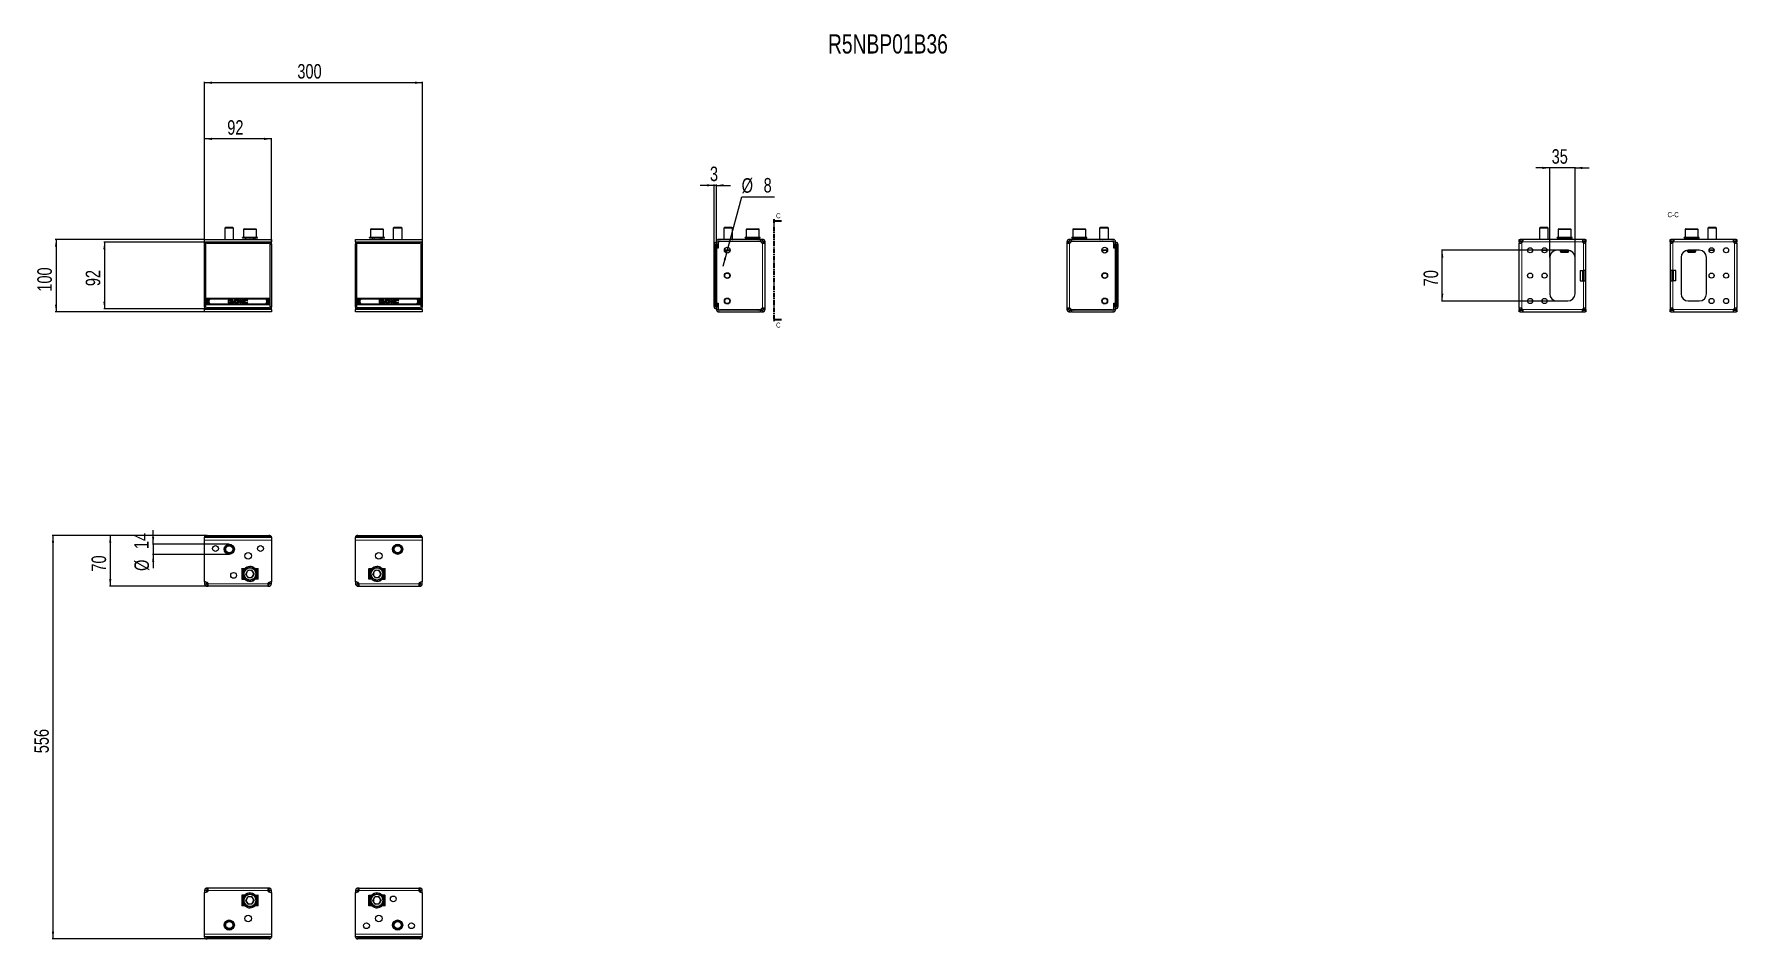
# Model space of a CAD drawing. Header units: millimetres. Extents: x -438 to 1908, y -670 to 578.
import ezdxf

# ---------------------------------------------------------------- set-up
doc = ezdxf.new("R2010")
doc.units = ezdxf.units.MM
doc.linetypes.add('CENTER', pattern=[10.16, 6.35, -1.27, 1.27, -1.27])
doc.layers.add('FORMAT', color=7, linetype='Continuous')
doc.styles.add('SLDTEXTSTYLE0', font='TXT', dxfattribs={"width": 0.75})
doc.dimstyles.new('SLDDIMSTYLE0', dxfattribs={"dimtxt": 20, "dimasz": 10, "dimexe": 0, "dimexo": 0.0625, "dimgap": 5, "dimtad": 2, "dimdec": 1, "dimrnd": 1e-09, "dimzin": 12, "dimdsep": 46, "dimtxsty": 'SLDTEXTSTYLE0', "dimsah": 1, "dimcen": 0.09, "dimadec": 0, "dimazin": 3, "dimtfac": 1, "dimtofl": 0, "dimtmove": 0, "dimatfit": 3, "dimfxl": 0, "dimfrac": 2, "dimtolj": 1, "dimtzin": 12, "dimarcsym": 0})
doc.dimstyles.new('SLDDIMSTYLE1', dxfattribs={"dimtxt": 20, "dimasz": 10, "dimexe": 0, "dimexo": 0.0625, "dimgap": 5, "dimtad": 2, "dimdec": 1, "dimrnd": 1e-09, "dimzin": 12, "dimdsep": 46, "dimtxsty": 'SLDTEXTSTYLE0', "dimsah": 1, "dimcen": 0.09, "dimadec": 0, "dimazin": 3, "dimtfac": 1, "dimtmove": 0, "dimatfit": 0, "dimfxl": 0, "dimfrac": 2, "dimtolj": 1, "dimtzin": 12, "dimarcsym": 0})
doc.dimstyles.new('SLDDIMSTYLE2', dxfattribs={"dimtxt": 20, "dimasz": 10, "dimexe": 0, "dimexo": 0.0625, "dimgap": 5, "dimtad": 0, "dimtih": 1, "dimtoh": 1, "dimdec": 1, "dimrnd": 1e-09, "dimzin": 12, "dimdsep": 46, "dimtxsty": 'SLDTEXTSTYLE0', "dimsah": 1, "dimcen": 0, "dimadec": 0, "dimazin": 3, "dimtfac": 1, "dimtmove": 0, "dimatfit": 3, "dimfxl": 0, "dimfrac": 2, "dimtolj": 1, "dimtzin": 12, "dimarcsym": 0})

msp = doc.modelspace()

# ---------------------------------------------------------------- texts
at = {"color": 7, "linetype": 'Continuous', "char_height": 7, "attachment_point": 1, "style": 'SLDTEXTSTYLE0'}
for insert in [(584, 331.01), (584, 180.26)]:
    msp.add_mtext('C', dxfattribs=dict(at, insert=insert))
at = {"layer": 'FORMAT', "style": 'SLDTEXTSTYLE0'}
for s, insert, char_height, attachment_point in [('R5NBP01B36', (655.49, 577.58), 26.458, 1), ('C-C', (1820.01, 332.45), 7, 2)]:
    msp.add_mtext(s, dxfattribs=dict(at, insert=insert, char_height=char_height, attachment_point=attachment_point))

# ---------------------------------------------------------------- blocks, each defined once
blk = doc.blocks.new('_D')
at = {"layer": 'FORMAT'}
for p, q in [((-203.4, 288.9), (-203.4, 434.4)), ((-111.4, 433.4), (-203.4, 433.4)), ((-111.4, 288.9), (-111.4, 434.4))]:
    blk.add_line(p, q, dxfattribs=at)
for points in [[(-203.4, 433.4), (-193.4, 431.9), (-193.4, 435)], [(-111.4, 433.4), (-121.4, 435), (-121.4, 431.9)]]:
    blk.add_solid(points, dxfattribs=at)
at = {"layer": 'FORMAT', "insert": (-172.2, 459.2), "char_height": 20, "attachment_point": 1, "style": 'SLDTEXTSTYLE0'}
blk.add_mtext('92', dxfattribs=at)
blk = doc.blocks.new('_D_1')
at = {"layer": 'FORMAT'}
for p, q in [((-203.4, 294.9), (-409.1, 294.9)), ((-408.1, 294.9), (-408.1, 194.9)), ((-203.4, 194.9), (-409.1, 194.9))]:
    blk.add_line(p, q, dxfattribs=at)
for points in [[(-408.1, 294.9), (-409.6, 284.9), (-406.6, 284.9)], [(-408.1, 194.9), (-406.6, 204.9), (-409.6, 204.9)]]:
    blk.add_solid(points, dxfattribs=at)
at = {"layer": 'FORMAT', "insert": (-433.9, 222.8), "char_height": 20, "attachment_point": 1, "rotation": 90, "style": 'SLDTEXTSTYLE0'}
blk.add_mtext('100', dxfattribs=at)
blk = doc.blocks.new('_D_2')
at = {"layer": 'FORMAT'}
for p, q in [((-149.9, 291.2), (-342.4, 291.2)), ((-341.4, 291.2), (-341.4, 199.2)), ((-149.9, 199.2), (-342.4, 199.2))]:
    blk.add_line(p, q, dxfattribs=at)
for points in [[(-341.4, 291.2), (-343, 281.2), (-339.9, 281.2)], [(-341.4, 199.2), (-339.9, 209.2), (-343, 209.2)]]:
    blk.add_solid(points, dxfattribs=at)
at = {"layer": 'FORMAT', "insert": (-367.2, 230.4), "char_height": 20, "attachment_point": 1, "rotation": 90, "style": 'SLDTEXTSTYLE0'}
blk.add_mtext('92', dxfattribs=at)
blk = doc.blocks.new('_D_3')
at = {"layer": 'FORMAT'}
for p, q in [((-203.4, 288.9), (-203.4, 511.9)), ((96.6, 510.9), (-203.4, 510.9)), ((96.6, 288.9), (96.6, 511.9))]:
    blk.add_line(p, q, dxfattribs=at)
for points in [[(-203.4, 510.9), (-193.4, 509.3), (-193.4, 512.4)], [(96.6, 510.9), (86.6, 512.4), (86.6, 509.3)]]:
    blk.add_solid(points, dxfattribs=at)
at = {"layer": 'FORMAT', "insert": (-75.6, 536.6), "char_height": 20, "attachment_point": 1, "style": 'SLDTEXTSTYLE0'}
blk.add_mtext('300', dxfattribs=at)
blk = doc.blocks.new('_D_4')
at = {"layer": 'FORMAT'}
for p, q in [((498.8, 369.4), (479.6, 369.4)), ((498.8, 287.9), (498.8, 370.4)), ((501.8, 369.4), (498.8, 369.4)), ((501.8, 282.9), (501.8, 370.4)), ((501.8, 369.4), (521, 369.4))]:
    blk.add_line(p, q, dxfattribs=at)
for points in [[(498.8, 369.4), (488.8, 371), (488.8, 367.9)], [(501.8, 369.4), (511.8, 367.9), (511.8, 371)]]:
    blk.add_solid(points, dxfattribs=at)
at = {"layer": 'FORMAT', "insert": (492.9, 395.2), "char_height": 20, "attachment_point": 1, "style": 'SLDTEXTSTYLE0'}
blk.add_mtext('3', dxfattribs=at)
blk = doc.blocks.new('_D_5')
at = {"layer": 'FORMAT'}
for p, q in [((517.8, 283.8), (536.6, 353.4)), ((536.6, 353.4), (581.6, 353.4)), ((515.7, 276.1), (517.8, 283.8)), ((515.7, 276.1), (510.7, 257.5))]:
    blk.add_line(p, q, dxfattribs=at)
for points in [[(517.8, 283.8), (521.9, 293.1), (519, 293.9)], [(515.7, 276.1), (511.7, 266.8), (514.6, 266)]]:
    blk.add_solid(points, dxfattribs=at)
at = {"layer": 'FORMAT', "char_height": 20, "attachment_point": 1, "style": 'SLDTEXTSTYLE0'}
for s, insert in [('%%c', (536.6, 379.2)), ('8', (566.8, 379.5))]:
    blk.add_mtext(s, dxfattribs=dict(at, insert=insert))
blk = doc.blocks.new('_D_6')
at = {"layer": 'FORMAT'}
for p, q in [((-201.5, -113.3), (-334.4, -113.3)), ((-333.4, -113.3), (-333.4, -183.3)), ((-198.8, -183.3), (-334.4, -183.3))]:
    blk.add_line(p, q, dxfattribs=at)
for points in [[(-333.4, -113.3), (-335, -123.3), (-331.9, -123.3)], [(-333.4, -183.3), (-331.9, -173.3), (-335, -173.3)]]:
    blk.add_solid(points, dxfattribs=at)
at = {"layer": 'FORMAT', "insert": (-359.2, -163.1), "char_height": 20, "attachment_point": 1, "rotation": 90, "style": 'SLDTEXTSTYLE0'}
blk.add_mtext('70', dxfattribs=at)
blk = doc.blocks.new('_D_7')
at = {"layer": 'FORMAT'}
for p, q in [((-201.5, -113.3), (-413.3, -113.3)), ((-412.3, -113.3), (-412.3, -669.3)), ((-201.5, -669.3), (-413.3, -669.3))]:
    blk.add_line(p, q, dxfattribs=at)
for points in [[(-412.3, -113.3), (-413.9, -123.3), (-410.8, -123.3)], [(-412.3, -669.3), (-410.8, -659.3), (-413.9, -659.3)]]:
    blk.add_solid(points, dxfattribs=at)
at = {"layer": 'FORMAT', "insert": (-438.1, -413.5), "char_height": 20, "attachment_point": 1, "rotation": 90, "style": 'SLDTEXTSTYLE0'}
blk.add_mtext('556', dxfattribs=at)
blk = doc.blocks.new('_D_8')
at = {"layer": 'FORMAT'}
for p, q in [((-274.3, -125.3), (-274.3, -106.1)), ((-169.4, -125.3), (-275.3, -125.3)), ((-169.4, -139.3), (-275.3, -139.3)), ((-274.3, -125.3), (-274.3, -139.3)), ((-274.3, -139.3), (-274.3, -158.5))]:
    blk.add_line(p, q, dxfattribs=at)
for points in [[(-274.3, -125.3), (-272.8, -115.3), (-275.8, -115.3)], [(-274.3, -139.3), (-275.8, -149.3), (-272.8, -149.3)]]:
    blk.add_solid(points, dxfattribs=at)
at = {"layer": 'FORMAT', "char_height": 20, "attachment_point": 1, "rotation": 90, "style": 'SLDTEXTSTYLE0'}
for s, insert in [('14', (-300.4, -132)), ('%%c', (-300.1, -162.2))]:
    blk.add_mtext(s, dxfattribs=dict(at, insert=insert))
blk = doc.blocks.new('_D_9')
at = {"layer": 'FORMAT'}
for p, q in [((1649.9, 393.4), (1630.7, 393.4)), ((1649.9, 270), (1649.9, 394.4)), ((1684.9, 393.4), (1649.9, 393.4)), ((1684.9, 270), (1684.9, 394.4)), ((1684.9, 393.4), (1704.1, 393.4))]:
    blk.add_line(p, q, dxfattribs=at)
for points in [[(1649.9, 393.4), (1639.9, 395), (1639.9, 391.9)], [(1684.9, 393.4), (1694.9, 391.9), (1694.9, 395)]]:
    blk.add_solid(points, dxfattribs=at)
at = {"layer": 'FORMAT', "insert": (1652.6, 419.2), "char_height": 20, "attachment_point": 1, "style": 'SLDTEXTSTYLE0'}
blk.add_mtext('35', dxfattribs=at)
blk = doc.blocks.new('_D_10')
at = {"layer": 'FORMAT'}
for p, q in [((1659.9, 279.9), (1500.9, 279.9)), ((1501.9, 209.9), (1501.9, 279.9)), ((1659.9, 209.9), (1500.9, 209.9))]:
    blk.add_line(p, q, dxfattribs=at)
for points in [[(1501.9, 279.9), (1500.4, 269.9), (1503.4, 269.9)], [(1501.9, 209.9), (1503.4, 219.9), (1500.4, 219.9)]]:
    blk.add_solid(points, dxfattribs=at)
at = {"layer": 'FORMAT', "insert": (1476.1, 230.2), "char_height": 20, "attachment_point": 1, "rotation": 90, "style": 'SLDTEXTSTYLE0'}
blk.add_mtext('70', dxfattribs=at)

# ---------------------------------------------------------------- dimensions: what is measured, and where the dimension line sits
at = {"layer": 'FORMAT'}
for base, p1, p2, dimstyle, picture, middle in [((-203.42, 510.86), (96.58, 288.92), (-203.42, 288.92), 'SLDDIMSTYLE0', '_D_3', (-53.42, 510.86)), ((-203.42, 433.45), (-111.42, 288.92), (-203.42, 288.92), 'SLDDIMSTYLE0', '_D', (-157.42, 433.45)), ((1649.91, 393.45), (1684.91, 269.95), (1649.91, 269.95), 'SLDDIMSTYLE1', '_D_9', (1667.41, 393.45)), ((498.79, 369.45), (501.79, 282.85), (498.79, 287.85), 'SLDDIMSTYLE1', '_D_4', (500.29, 369.45))]:
    dim = msp.add_linear_dim(base=base, p1=p1, p2=p2, dimstyle=dimstyle, dxfattribs=at)
    dim.commit()
    dim.dimension.update_dxf_attribs({"geometry": picture, "text_midpoint": middle, "dimtype": 160})
dim = msp.add_diameter_dim_2p(p1=(517.83, 283.81), p2=(515.74, 276.09), dimstyle='SLDDIMSTYLE2', dxfattribs=at)
dim.commit()
dim.dimension.update_dxf_attribs({"geometry": '_D_5', "text_midpoint": (559.1, 369.45), "dimtype": 163})
for base, p1, p2, picture, middle in [((-408.1, 194.95), (-203.42, 294.95), (-203.42, 194.95), '_D_1', (-408.1, 244.95)), ((-341.43, 199.2), (-149.92, 291.2), (-149.92, 199.2), '_D_2', (-341.43, 245.2)), ((1501.9, 279.95), (1659.91, 209.95), (1659.91, 279.95), '_D_10', (1501.9, 244.95)), ((-412.31, -669.3), (-201.52, -113.3), (-201.52, -669.3), '_D_7', (-412.31, -391.3)), ((-333.43, -183.3), (-201.52, -113.3), (-198.83, -183.3), '_D_6', (-333.43, -148.3))]:
    dim = msp.add_linear_dim(base=base, p1=p1, p2=p2, angle=90, dimstyle='SLDDIMSTYLE0', dxfattribs=at)
    dim.commit()
    dim.dimension.update_dxf_attribs({"geometry": picture, "text_midpoint": middle, "dimtype": 160})
dim = msp.add_linear_dim(base=(-274.31, -139.3), p1=(-169.42, -125.3), p2=(-169.42, -139.3), angle=90, text='%%c<>', dimstyle='SLDDIMSTYLE1', dxfattribs=at)
dim.commit()
dim.dimension.update_dxf_attribs({"geometry": '_D_8', "text_midpoint": (-274.31, -132.3), "dimtype": 160})

# ---------------------------------------------------------------- linework, layer by layer
at = {"color": 7, "linetype": 'Continuous', "lineweight": 25}
for p, q in [((-174.35, 311.45), (-175.42, 310.37)), ((-175.42, 310.37), (-175.42, 294.95)), ((-163.42, 310.37), (-175.42, 310.37)), ((-164.5, 311.45), (-174.35, 311.45)), ((-163.42, 310.37), (-164.5, 311.45)), ((-163.42, 294.95), (-163.42, 310.37)), ((-149.92, 308.45), (-149.92, 297.45)), ((-148.92, 309.45), (-140.5, 309.45)), ((-140.5, 309.45), (-132.92, 309.45)), ((-131.92, 297.45), (-131.92, 308.45)), ((25.08, 308.45), (25.08, 297.45)), ((26.08, 309.45), (34.52, 309.45)), ((34.52, 309.45), (42.08, 309.45)), ((43.08, 297.45), (43.08, 308.45)), ((57.65, 311.45), (56.58, 310.37)), ((56.58, 310.37), (56.58, 294.95)), ((68.58, 310.37), (56.58, 310.37)), ((67.5, 311.45), (57.65, 311.45)), ((68.58, 310.37), (67.5, 311.45)), ((68.58, 294.95), (68.58, 310.37)), ((512.86, 311.45), (511.79, 310.37)), ((511.79, 310.37), (511.79, 294.95)), ((523.79, 310.37), (511.79, 310.37)), ((522.71, 311.45), (512.86, 311.45)), ((523.79, 310.37), (522.71, 311.45)), ((523.79, 294.95), (523.79, 310.37)), ((542.79, 308.45), (542.79, 297.45)), ((543.79, 309.45), (559.79, 309.45)), ((560.79, 297.45), (560.79, 308.45)), ((992.79, 308.45), (992.79, 297.45)), ((993.79, 309.45), (1009.79, 309.45)), ((1010.79, 297.45), (1010.79, 308.45)), ((1030.86, 311.45), (1029.79, 310.37)), ((1029.79, 310.37), (1029.79, 294.95)), ((1041.79, 310.37), (1029.79, 310.37)), ((1040.71, 311.45), (1030.86, 311.45)), ((1041.79, 310.37), (1040.71, 311.45)), ((1041.79, 294.95), (1041.79, 310.37)), ((1636.98, 311.45), (1635.91, 310.37)), ((1635.91, 310.37), (1635.91, 294.95)), ((1647.91, 310.37), (1635.91, 310.37)), ((1646.83, 311.45), (1636.98, 311.45)), ((1647.91, 310.37), (1646.83, 311.45)), ((1647.91, 294.95), (1647.91, 310.37)), ((1661.41, 308.45), (1661.41, 297.45)), ((1662.41, 309.45), (1670.8, 309.45)), ((1670.8, 309.45), (1678.41, 309.45)), ((1679.41, 297.45), (1679.41, 308.45)), ((1836.41, 308.45), (1836.41, 297.45)), ((1837.41, 309.45), (1845.75, 309.45)), ((1845.75, 309.45), (1853.41, 309.45)), ((1854.41, 297.45), (1854.41, 308.45)), ((1868.98, 311.45), (1867.91, 310.37)), ((1867.91, 310.37), (1867.91, 294.95)), ((1879.91, 310.37), (1867.91, 310.37)), ((1878.83, 311.45), (1868.98, 311.45)), ((1879.91, 310.37), (1878.83, 311.45)), ((1879.91, 294.95), (1879.91, 310.37)), ((-203.42, 291.45), (-203.42, 294.95)), ((-203.42, 294.95), (-111.42, 294.95)), ((-203.42, 291.45), (-203.42, 288.92)), ((-203.42, 288.3), (-203.42, 288.92)), ((-203.42, 202.1), (-203.42, 288.3)), ((-201.15, 291.2), (-200.52, 291.2)), ((-200.52, 291.2), (-164.92, 291.2)), ((-164.92, 291.2), (-164.92, 291.06)), ((-164.42, 290.93), (-150.42, 290.93)), ((-151.17, 297.45), (-151.17, 296.45)), ((-151.17, 297.45), (-151.17, 297.2)), ((-150.37, 297.45), (-151.17, 297.45)), ((-151.17, 297.45), (-151.17, 297.45)), ((-151.17, 296.45), (-151.17, 296.7)), ((-150.37, 296.45), (-151.17, 296.45)), ((-151.17, 296.45), (-151.17, 296.45)), ((-150.37, 297.45), (-150.27, 297.45)), ((-150.37, 296.45), (-150.27, 296.45)), ((-150.27, 297.45), (-150.27, 297.2)), ((-148.13, 297.45), (-150.27, 297.45)), ((-150.27, 296.45), (-150.27, 296.7)), ((-148.13, 296.45), (-150.27, 296.45)), ((-149.92, 291.06), (-149.92, 291.2)), ((-149.92, 291.2), (-114.32, 291.2)), ((-148.13, 297.45), (-147.95, 297.45)), ((-148.13, 296.45), (-147.95, 296.45)), ((-147.95, 297.45), (-147.95, 297.2)), ((-144.8, 297.45), (-147.95, 297.45)), ((-147.95, 296.45), (-147.95, 296.7)), ((-144.8, 296.45), (-147.95, 296.45)), ((-146.92, 296.45), (-146.92, 294.95)), ((-144.8, 297.45), (-144.56, 297.45)), ((-144.8, 296.45), (-144.56, 296.45)), ((-144.56, 297.45), (-144.56, 297.2)), ((-140.87, 297.45), (-144.56, 297.45)), ((-144.56, 296.45), (-144.56, 296.7)), ((-140.87, 296.45), (-144.56, 296.45)), ((-140.87, 297.45), (-140.78, 297.45)), ((-140.87, 296.45), (-140.69, 296.45)), ((-140.69, 296.45), (-140.62, 296.45)), ((-140.66, 297.45), (-140.62, 297.45)), ((-140.62, 297.45), (-140.62, 297.2)), ((-136.95, 297.45), (-140.62, 297.45)), ((-140.62, 296.45), (-140.62, 296.7)), ((-136.95, 296.45), (-140.62, 296.45)), ((-136.95, 297.45), (-136.72, 297.45)), ((-136.95, 296.45), (-136.72, 296.45)), ((-136.72, 297.45), (-136.72, 297.2)), ((-133.64, 297.45), (-136.72, 297.45)), ((-136.72, 296.45), (-136.72, 296.7)), ((-133.64, 296.45), (-136.72, 296.45)), ((-134.92, 294.95), (-134.92, 296.45)), ((-133.64, 297.45), (-133.46, 297.45)), ((-133.64, 296.45), (-133.46, 296.45)), ((-133.46, 297.45), (-133.46, 297.2)), ((-131.43, 297.45), (-133.46, 297.45)), ((-133.46, 296.45), (-133.46, 296.7)), ((-131.43, 296.45), (-133.46, 296.45)), ((-131.43, 297.45), (-131.34, 297.45)), ((-131.43, 296.45), (-131.34, 296.45)), ((-131.34, 297.45), (-131.34, 297.2)), ((-130.67, 297.45), (-131.34, 297.45)), ((-131.34, 296.45), (-131.34, 296.7)), ((-130.67, 296.45), (-131.34, 296.45)), ((-130.67, 296.45), (-130.67, 297.45)), ((-114.32, 291.2), (-113.7, 291.2)), ((-111.42, 294.95), (-111.42, 291.45)), ((-111.42, 288.92), (-111.42, 291.45)), ((-111.42, 288.92), (-111.42, 288.3)), ((-111.42, 288.3), (-111.42, 202.1)), ((4.58, 291.45), (4.58, 294.95)), ((4.58, 294.95), (96.58, 294.95)), ((4.58, 291.45), (4.58, 288.92)), ((4.58, 288.3), (4.58, 288.92)), ((4.58, 202.1), (4.58, 288.3)), ((6.85, 291.2), (7.48, 291.2)), ((7.48, 291.2), (43.08, 291.2)), ((23.83, 297.45), (23.83, 296.45)), ((23.83, 297.45), (23.83, 297.2)), ((24.65, 297.45), (23.83, 297.45)), ((23.83, 297.45), (23.83, 297.45)), ((23.83, 296.45), (23.83, 296.7)), ((24.65, 296.45), (23.83, 296.45)), ((23.83, 296.45), (23.83, 296.45)), ((24.65, 297.45), (24.75, 297.45)), ((24.65, 296.45), (24.75, 296.45)), ((24.75, 297.45), (24.75, 297.2)), ((26.9, 297.45), (24.75, 297.45)), ((24.75, 296.45), (24.75, 296.7)), ((26.9, 296.45), (24.75, 296.45)), ((26.9, 297.45), (27.08, 297.45)), ((26.9, 296.45), (27.08, 296.45)), ((27.08, 297.45), (27.08, 297.2)), ((30.25, 297.45), (27.08, 297.45)), ((27.08, 296.45), (27.08, 296.7)), ((30.25, 296.45), (27.08, 296.45)), ((28.08, 296.45), (28.08, 294.95)), ((30.25, 297.45), (30.48, 297.45)), ((30.25, 296.45), (30.48, 296.45)), ((30.48, 297.45), (30.48, 297.2)), ((34.18, 297.45), (30.48, 297.45)), ((30.48, 296.45), (30.48, 296.7)), ((34.18, 296.45), (30.48, 296.45)), ((34.18, 297.45), (34.26, 297.45)), ((34.18, 296.45), (34.34, 296.45)), ((34.34, 296.45), (34.43, 296.45)), ((34.38, 297.45), (34.43, 297.45)), ((34.43, 297.45), (34.43, 297.2)), ((38.09, 297.45), (34.43, 297.45)), ((34.43, 296.45), (34.43, 296.7)), ((38.09, 296.45), (34.43, 296.45)), ((38.09, 297.45), (38.32, 297.45)), ((38.09, 296.45), (38.32, 296.45)), ((38.32, 297.45), (38.32, 297.2)), ((41.4, 297.45), (38.32, 297.45)), ((38.32, 296.45), (38.32, 296.7)), ((41.4, 296.45), (38.32, 296.45)), ((40.08, 294.95), (40.08, 296.45)), ((41.4, 297.45), (41.57, 297.45)), ((41.4, 296.45), (41.57, 296.45)), ((41.57, 297.45), (41.57, 297.2)), ((43.59, 297.45), (41.57, 297.45)), ((41.57, 296.45), (41.57, 296.7)), ((43.59, 296.45), (41.57, 296.45)), ((43.08, 291.2), (43.08, 291.06)), ((43.58, 290.93), (57.58, 290.93)), ((43.59, 297.45), (43.68, 297.45)), ((43.59, 296.45), (43.68, 296.45)), ((43.68, 297.45), (43.68, 297.2)), ((44.33, 297.45), (43.68, 297.45)), ((43.68, 296.45), (43.68, 296.7)), ((44.33, 296.45), (43.68, 296.45)), ((44.33, 296.45), (44.33, 297.45)), ((58.08, 291.06), (58.08, 291.2)), ((58.08, 291.2), (93.68, 291.2)), ((93.68, 291.2), (94.3, 291.2)), ((96.58, 294.95), (96.58, 291.45)), ((96.58, 288.92), (96.58, 291.45)), ((96.58, 288.92), (96.58, 288.3)), ((96.58, 288.3), (96.58, 202.1)), ((498.79, 289.3), (498.79, 287.85)), ((498.79, 213.4), (498.79, 287.85)), ((499.9, 290.74), (501.59, 291.2)), ((501.59, 291.2), (501.79, 291.2)), ((501.59, 288.3), (501.59, 202.1)), ((501.79, 283.5), (501.79, 291.45)), ((501.79, 288.92), (501.79, 201.47)), ((501.79, 283.5), (504.29, 283.5)), ((501.79, 207.05), (501.79, 282.85)), ((504.39, 282.85), (501.79, 282.85)), ((504.29, 283.5), (504.29, 291.45)), ((504.39, 284.43), (504.29, 284.21)), ((504.39, 289.85), (504.39, 282.85)), ((561.89, 294.95), (505.29, 294.95)), ((505.29, 292.45), (561.89, 292.45)), ((506.89, 292.35), (561.86, 292.35)), ((507.54, 292.45), (507.54, 292.35)), ((507.83, 292.45), (507.83, 292.35)), ((509.52, 292.45), (509.52, 292.35)), ((512.46, 292.45), (512.46, 292.35)), ((516.22, 292.45), (516.22, 292.35)), ((520.22, 292.45), (520.22, 292.35)), ((523.84, 292.45), (523.84, 292.35)), ((526.55, 292.45), (526.55, 292.35)), ((527.92, 292.45), (527.92, 292.35)), ((528.04, 292.35), (528.04, 292.45)), ((541.54, 297.45), (541.54, 296.45)), ((541.54, 297.45), (541.54, 297.2)), ((542.37, 297.45), (541.54, 297.45)), ((541.54, 297.45), (541.54, 297.45)), ((541.54, 296.45), (541.54, 296.7)), ((542.37, 296.45), (541.54, 296.45)), ((541.54, 296.45), (541.54, 296.45)), ((542.37, 297.45), (542.47, 297.45)), ((542.37, 296.45), (542.47, 296.45)), ((542.47, 297.45), (542.47, 297.2)), ((544.64, 297.45), (542.47, 297.45)), ((542.47, 296.45), (542.47, 296.7)), ((544.64, 296.45), (542.47, 296.45)), ((544.64, 297.45), (544.82, 297.45)), ((544.64, 296.45), (544.82, 296.45)), ((544.82, 297.45), (544.82, 297.2)), ((547.99, 297.45), (544.82, 297.45)), ((544.82, 296.45), (544.82, 296.7)), ((547.99, 296.45), (544.82, 296.45)), ((545.79, 296.45), (545.79, 294.95)), ((547.99, 297.45), (548.23, 297.45)), ((547.99, 296.45), (548.23, 296.45)), ((548.23, 297.45), (548.23, 297.2)), ((551.93, 297.45), (548.23, 297.45)), ((548.23, 296.45), (548.23, 296.7)), ((551.93, 296.45), (548.23, 296.45)), ((551.93, 297.45), (552, 297.45)), ((551.93, 296.45), (552.08, 296.45)), ((552.08, 296.45), (552.18, 296.45)), ((552.13, 297.45), (552.18, 297.45)), ((552.18, 297.45), (552.18, 297.2)), ((555.84, 297.45), (552.18, 297.45)), ((552.18, 296.45), (552.18, 296.7)), ((555.84, 296.45), (552.18, 296.45)), ((555.84, 297.45), (556.07, 297.45)), ((555.84, 296.45), (556.07, 296.45)), ((556.07, 297.45), (556.07, 297.2)), ((559.13, 297.45), (556.07, 297.45)), ((556.07, 296.45), (556.07, 296.7)), ((559.13, 296.45), (556.07, 296.45)), ((557.79, 294.95), (557.79, 296.45)), ((559.13, 297.45), (559.31, 297.45)), ((559.13, 296.45), (559.31, 296.45)), ((559.31, 297.45), (559.31, 297.2)), ((561.31, 297.45), (559.31, 297.45)), ((559.31, 296.45), (559.31, 296.7)), ((561.31, 296.45), (559.31, 296.45)), ((561.31, 297.45), (561.4, 297.45)), ((561.31, 296.45), (561.4, 296.45)), ((561.4, 297.45), (561.4, 297.2)), ((562.04, 297.45), (561.4, 297.45)), ((561.4, 296.45), (561.4, 296.7)), ((562.04, 296.45), (561.4, 296.45)), ((561.89, 294.95), (562.89, 294.95)), ((562.89, 292.45), (561.89, 292.45)), ((562.04, 296.45), (562.04, 297.45)), ((565.29, 294.95), (562.88, 294.95)), ((565.29, 292.45), (562.88, 292.45)), ((562.89, 292.45), (562.89, 294.95)), ((565.29, 294.95), (565.29, 292.45)), ((568.79, 291.45), (566.29, 291.45)), ((566.29, 290.23), (566.29, 291.45)), ((568.79, 290.23), (566.29, 290.23)), ((568.79, 290.23), (568.79, 291.45)), ((568.79, 199.67), (568.79, 290.23)), ((987.29, 291.45), (984.79, 291.45)), ((984.79, 291.45), (984.79, 290.23)), ((987.29, 290.23), (984.79, 290.23)), ((984.79, 290.23), (984.79, 199.67)), ((987.29, 291.45), (987.29, 290.23)), ((988.29, 292.45), (988.29, 294.95)), ((990.69, 294.95), (988.29, 294.95)), ((990.69, 292.45), (988.29, 292.45)), ((990.69, 294.95), (990.69, 292.45)), ((990.69, 294.95), (991.69, 294.95)), ((991.69, 292.45), (990.69, 292.45)), ((991.54, 297.45), (991.54, 296.45)), ((991.54, 297.45), (991.54, 297.2)), ((992.34, 297.45), (991.54, 297.45)), ((991.54, 297.45), (991.54, 297.45)), ((991.54, 296.45), (991.54, 296.7)), ((992.34, 296.45), (991.54, 296.45)), ((991.54, 296.45), (991.54, 296.45)), ((1048.29, 294.95), (991.69, 294.95)), ((991.69, 292.45), (1048.29, 292.45)), ((991.71, 292.35), (1046.69, 292.35)), ((992.34, 297.45), (992.44, 297.45)), ((992.34, 296.45), (992.44, 296.45)), ((992.44, 297.45), (992.44, 297.2)), ((994.58, 297.45), (992.44, 297.45)), ((992.44, 296.45), (992.44, 296.7)), ((994.58, 296.45), (992.44, 296.45)), ((994.58, 297.45), (994.76, 297.45)), ((994.58, 296.45), (994.76, 296.45)), ((994.76, 297.45), (994.76, 297.2)), ((997.91, 297.45), (994.76, 297.45)), ((994.76, 296.45), (994.76, 296.7)), ((997.91, 296.45), (994.76, 296.45)), ((995.79, 296.45), (995.79, 294.95)), ((997.91, 297.45), (998.14, 297.45)), ((997.91, 296.45), (998.14, 296.45)), ((998.14, 297.45), (998.14, 297.2)), ((1001.84, 297.45), (998.14, 297.45)), ((998.14, 296.45), (998.14, 296.7)), ((1001.84, 296.45), (998.14, 296.45)), ((1001.84, 297.45), (1001.93, 297.45)), ((1001.84, 296.45), (1002.01, 296.45)), ((1002.01, 296.45), (1002.09, 296.45)), ((1002.05, 297.45), (1002.09, 297.45)), ((1002.09, 297.45), (1002.09, 297.2)), ((1005.76, 297.45), (1002.09, 297.45)), ((1002.09, 296.45), (1002.09, 296.7)), ((1005.76, 296.45), (1002.09, 296.45)), ((1005.76, 297.45), (1005.99, 297.45)), ((1005.76, 296.45), (1005.99, 296.45)), ((1005.99, 297.45), (1005.99, 297.2)), ((1009.07, 297.45), (1005.99, 297.45)), ((1005.99, 296.45), (1005.99, 296.7)), ((1009.07, 296.45), (1005.99, 296.45)), ((1007.79, 294.95), (1007.79, 296.45)), ((1009.07, 297.45), (1009.24, 297.45)), ((1009.07, 296.45), (1009.24, 296.45)), ((1009.24, 297.45), (1009.24, 297.2)), ((1011.28, 297.45), (1009.24, 297.45)), ((1009.24, 296.45), (1009.24, 296.7)), ((1011.28, 296.45), (1009.24, 296.45)), ((1011.28, 297.45), (1011.37, 297.45)), ((1011.28, 296.45), (1011.37, 296.45)), ((1011.37, 297.45), (1011.37, 297.2)), ((1012.04, 297.45), (1011.37, 297.45)), ((1011.37, 296.45), (1011.37, 296.7)), ((1012.04, 296.45), (1011.37, 296.45)), ((1012.04, 296.45), (1012.04, 297.45)), ((1025.54, 292.45), (1025.54, 292.35)), ((1025.83, 292.45), (1025.83, 292.35)), ((1027.52, 292.45), (1027.52, 292.35)), ((1030.46, 292.45), (1030.46, 292.35)), ((1034.22, 292.45), (1034.22, 292.35)), ((1038.22, 292.45), (1038.22, 292.35)), ((1041.84, 292.45), (1041.84, 292.35)), ((1044.55, 292.45), (1044.55, 292.35)), ((1045.92, 292.45), (1045.92, 292.35)), ((1046.04, 292.35), (1046.04, 292.45)), ((1049.19, 282.85), (1049.19, 289.85)), ((1049.19, 284.43), (1049.29, 284.21)), ((1051.79, 282.85), (1049.19, 282.85)), ((1049.29, 291.45), (1049.29, 283.5)), ((1051.79, 283.5), (1049.29, 283.5)), ((1051.79, 291.45), (1051.79, 283.5)), ((1051.79, 291.2), (1051.99, 291.2)), ((1051.79, 201.47), (1051.79, 288.92)), ((1051.79, 282.85), (1051.79, 207.05)), ((1051.99, 291.2), (1053.67, 290.74)), ((1051.99, 202.1), (1051.99, 288.3)), ((1054.79, 287.85), (1054.79, 289.3)), ((1054.79, 287.85), (1054.79, 213.4)), ((1607.91, 292.45), (1607.91, 294.95)), ((1607.91, 294.95), (1609.02, 294.95)), ((1609.02, 292.45), (1607.91, 292.45)), ((1607.91, 292.45), (1607.91, 292.35)), ((1607.91, 292.35), (1610.41, 292.35)), ((1607.91, 291.74), (1607.91, 292.35)), ((1607.91, 291.74), (1607.91, 289.67)), ((1607.91, 200.22), (1607.91, 289.67)), ((1607.91, 289.67), (1609, 289.67)), ((1612.74, 294.95), (1609.02, 294.95)), ((1612.74, 292.45), (1609.02, 292.45)), ((1610.41, 292.35), (1610.41, 291.74)), ((1610.41, 291.74), (1610.41, 289.92)), ((1695.08, 294.95), (1612.74, 294.95)), ((1612.74, 294.95), (1612.74, 292.73)), ((1660.16, 297.45), (1660.16, 296.45)), ((1660.16, 297.45), (1660.16, 297.2)), ((1660.99, 297.45), (1660.16, 297.45)), ((1660.16, 297.45), (1660.16, 297.45)), ((1660.16, 296.45), (1660.16, 296.7)), ((1660.99, 296.45), (1660.16, 296.45)), ((1660.16, 296.45), (1660.16, 296.45)), ((1660.99, 297.45), (1661.09, 297.45)), ((1660.99, 296.45), (1661.09, 296.45)), ((1661.09, 297.45), (1661.09, 297.2)), ((1663.26, 297.45), (1661.09, 297.45)), ((1661.09, 296.45), (1661.09, 296.7)), ((1663.26, 296.45), (1661.09, 296.45)), ((1663.26, 297.45), (1663.44, 297.45)), ((1663.26, 296.45), (1663.44, 296.45)), ((1663.44, 297.45), (1663.44, 297.2)), ((1666.62, 297.45), (1663.44, 297.45)), ((1663.44, 296.45), (1663.44, 296.7)), ((1666.62, 296.45), (1663.44, 296.45)), ((1664.41, 296.45), (1664.41, 294.95)), ((1666.62, 297.45), (1666.85, 297.45)), ((1666.62, 296.45), (1666.85, 296.45)), ((1666.85, 297.45), (1666.85, 297.2)), ((1670.55, 297.45), (1666.85, 297.45)), ((1666.85, 296.45), (1666.85, 296.7)), ((1670.55, 296.45), (1666.85, 296.45)), ((1670.55, 297.45), (1670.84, 297.45)), ((1670.55, 297.45), (1670.62, 297.45)), ((1670.55, 296.45), (1670.7, 296.45)), ((1670.7, 296.45), (1670.8, 296.45)), ((1670.75, 297.45), (1670.8, 297.45)), ((1670.8, 297.45), (1670.8, 297.2)), ((1674.46, 297.45), (1670.8, 297.45)), ((1670.8, 296.45), (1670.8, 296.7)), ((1674.46, 296.45), (1670.8, 296.45)), ((1674.46, 297.45), (1674.69, 297.45)), ((1674.46, 296.45), (1674.69, 296.45)), ((1674.69, 297.45), (1674.69, 297.2)), ((1677.75, 297.45), (1674.69, 297.45)), ((1674.69, 296.45), (1674.69, 296.7)), ((1677.75, 296.45), (1674.69, 296.45)), ((1676.41, 294.95), (1676.41, 296.45)), ((1677.75, 297.45), (1677.93, 297.45)), ((1677.75, 296.45), (1677.93, 296.45)), ((1677.93, 297.45), (1677.93, 297.2)), ((1679.93, 297.45), (1677.93, 297.45)), ((1677.93, 296.45), (1677.93, 296.7)), ((1679.93, 296.45), (1677.93, 296.45)), ((1679.93, 297.45), (1680.02, 297.45)), ((1679.93, 296.45), (1680.02, 296.45)), ((1680.02, 297.45), (1680.02, 297.2)), ((1680.66, 297.45), (1680.02, 297.45)), ((1680.02, 296.45), (1680.02, 296.7)), ((1680.66, 296.45), (1680.02, 296.45)), ((1680.66, 296.45), (1680.66, 297.45)), ((1695.08, 294.95), (1695.08, 292.65)), ((1698.8, 294.95), (1695.08, 294.95)), ((1698.8, 292.45), (1695.08, 292.45)), ((1697.41, 292.35), (1699.91, 292.35)), ((1697.41, 291.74), (1697.41, 292.35)), ((1697.41, 289.9), (1697.41, 291.74)), ((1699.91, 289.67), (1698.78, 289.67)), ((1698.8, 294.95), (1699.91, 294.95)), ((1699.91, 292.45), (1698.8, 292.45)), ((1699.91, 294.95), (1699.91, 292.45)), ((1699.91, 292.35), (1699.91, 292.45)), ((1699.91, 292.35), (1699.91, 291.74)), ((1699.91, 289.67), (1699.91, 291.74)), ((1699.91, 251.95), (1699.91, 289.67)), ((1815.91, 292.45), (1815.91, 294.95)), ((1815.91, 294.95), (1817.02, 294.95)), ((1817.02, 292.45), (1815.91, 292.45)), ((1815.91, 292.45), (1815.91, 292.35)), ((1815.91, 292.35), (1818.41, 292.35)), ((1815.91, 291.74), (1815.91, 292.35)), ((1815.91, 291.74), (1815.91, 289.67)), ((1815.91, 289.67), (1817, 289.67)), ((1815.91, 289.67), (1815.91, 251.95)), ((1820.74, 294.95), (1817.02, 294.95)), ((1820.74, 292.45), (1817.02, 292.45)), ((1818.41, 292.35), (1818.41, 291.74)), ((1818.41, 291.74), (1818.41, 289.92)), ((1903.08, 294.95), (1820.74, 294.95)), ((1820.74, 294.95), (1820.74, 292.73)), ((1835.16, 297.45), (1835.16, 296.45)), ((1835.16, 297.45), (1835.16, 297.2)), ((1835.99, 297.45), (1835.16, 297.45)), ((1835.16, 297.45), (1835.16, 297.45)), ((1835.16, 296.45), (1835.16, 296.7)), ((1835.99, 296.45), (1835.16, 296.45)), ((1835.16, 296.45), (1835.16, 296.45)), ((1835.99, 297.45), (1836.1, 297.45)), ((1835.99, 296.45), (1836.1, 296.45)), ((1836.1, 297.45), (1836.1, 297.2)), ((1838.26, 297.45), (1836.1, 297.45)), ((1836.1, 296.45), (1836.1, 296.7)), ((1838.26, 296.45), (1836.1, 296.45)), ((1838.26, 297.45), (1838.44, 297.45)), ((1838.26, 296.45), (1838.44, 296.45)), ((1838.44, 297.45), (1838.44, 297.2)), ((1841.62, 297.45), (1838.44, 297.45)), ((1838.44, 296.45), (1838.44, 296.7)), ((1841.62, 296.45), (1838.44, 296.45)), ((1839.41, 296.45), (1839.41, 294.95)), ((1841.62, 297.45), (1841.85, 297.45)), ((1841.62, 296.45), (1841.85, 296.45)), ((1841.85, 297.45), (1841.85, 297.2)), ((1845.55, 297.45), (1841.85, 297.45)), ((1841.85, 296.45), (1841.85, 296.7)), ((1845.55, 296.45), (1841.85, 296.45)), ((1845.55, 297.45), (1845.79, 297.45)), ((1845.55, 297.45), (1845.63, 297.45)), ((1845.55, 296.45), (1845.71, 296.45)), ((1845.71, 296.45), (1845.8, 296.45)), ((1845.75, 297.45), (1845.8, 297.45)), ((1845.8, 297.45), (1845.8, 297.2)), ((1849.46, 297.45), (1845.8, 297.45)), ((1845.8, 296.45), (1845.8, 296.7)), ((1849.46, 296.45), (1845.8, 296.45)), ((1849.46, 297.45), (1849.69, 297.45)), ((1849.46, 296.45), (1849.69, 296.45)), ((1849.69, 297.45), (1849.69, 297.2)), ((1852.76, 297.45), (1849.69, 297.45)), ((1849.69, 296.45), (1849.69, 296.7)), ((1852.76, 296.45), (1849.69, 296.45)), ((1851.41, 294.95), (1851.41, 296.45)), ((1852.76, 297.45), (1852.93, 297.45)), ((1852.76, 296.45), (1852.93, 296.45)), ((1852.93, 297.45), (1852.93, 297.2)), ((1854.93, 297.45), (1852.93, 297.45)), ((1852.93, 296.45), (1852.93, 296.7)), ((1854.93, 296.45), (1852.93, 296.45)), ((1854.93, 297.45), (1855.02, 297.45)), ((1854.93, 296.45), (1855.02, 296.45)), ((1855.02, 297.45), (1855.02, 297.2)), ((1855.66, 297.45), (1855.02, 297.45)), ((1855.02, 296.45), (1855.02, 296.7)), ((1855.66, 296.45), (1855.02, 296.45)), ((1855.66, 296.45), (1855.66, 297.45)), ((1903.08, 292.65), (1903.08, 294.95)), ((1906.8, 294.95), (1903.08, 294.95)), ((1906.8, 292.45), (1903.08, 292.45)), ((1905.41, 292.35), (1907.91, 292.35)), ((1905.41, 291.74), (1905.41, 292.35)), ((1905.41, 289.9), (1905.41, 291.74)), ((1906.78, 289.67), (1907.91, 289.67)), ((1906.8, 294.95), (1907.91, 294.95)), ((1907.91, 292.45), (1906.8, 292.45)), ((1907.91, 294.95), (1907.91, 292.45)), ((1907.91, 292.35), (1907.91, 292.45)), ((1907.91, 292.35), (1907.91, 291.74)), ((1907.91, 289.67), (1907.91, 291.74)), ((1907.91, 289.67), (1907.91, 200.22)), ((520.76, 279.45), (512.82, 279.45)), ((1040.76, 279.45), (1032.82, 279.45)), ((1646.37, 279.45), (1639.44, 279.45)), ((1649.91, 269.95), (1649.91, 219.95)), ((1674.91, 279.95), (1659.91, 279.95)), ((1661.58, 279.85), (1661.56, 279.85)), ((1661.58, 279.85), (1661.58, 279.85)), ((1661.68, 279.85), (1661.58, 279.85)), ((1661.68, 279.95), (1661.68, 279.85)), ((1664.93, 279.85), (1661.68, 279.85)), ((1664.41, 279.85), (1664.41, 278.52)), ((1664.41, 278.52), (1665.48, 277.45)), ((1664.41, 278.52), (1670.7, 278.52)), ((1664.93, 279.85), (1666.83, 279.85)), ((1665.48, 277.45), (1670.65, 277.45)), ((1667.39, 279.85), (1666.83, 279.85)), ((1673.43, 279.85), (1667.39, 279.85)), ((1670.65, 277.45), (1675.33, 277.45)), ((1670.7, 278.52), (1676.41, 278.52)), ((1673.98, 279.85), (1673.43, 279.85)), ((1673.98, 279.85), (1675.88, 279.85)), ((1675.33, 277.45), (1676.41, 278.52)), ((1676.32, 279.85), (1675.88, 279.85)), ((1676.41, 278.52), (1676.41, 279.83)), ((1684.91, 219.95), (1684.91, 269.95)), ((1830.91, 269.95), (1830.91, 219.95)), ((1839.41, 279.83), (1839.41, 278.52)), ((1839.41, 278.52), (1840.48, 277.45)), ((1839.41, 278.52), (1845.66, 278.52)), ((1839.93, 279.85), (1841.83, 279.85)), ((1840.48, 277.45), (1845.62, 277.45)), ((1855.91, 279.95), (1840.91, 279.95)), ((1842.39, 279.85), (1841.83, 279.85)), ((1848.43, 279.85), (1842.39, 279.85)), ((1845.62, 277.45), (1850.33, 277.45)), ((1845.66, 278.52), (1851.41, 278.52)), ((1848.98, 279.85), (1848.43, 279.85)), ((1848.98, 279.85), (1850.88, 279.85)), ((1850.33, 277.45), (1851.41, 278.52)), ((1854.14, 279.85), (1850.88, 279.85)), ((1851.41, 278.52), (1851.41, 279.85)), ((1854.14, 279.85), (1854.14, 279.95)), ((1854.24, 279.85), (1854.14, 279.85)), ((1854.26, 279.85), (1854.24, 279.85)), ((1854.24, 279.85), (1854.24, 279.85)), ((1865.91, 219.95), (1865.91, 269.95)), ((1876.37, 279.45), (1869.44, 279.45)), ((1691.91, 251.95), (1696.41, 251.95)), ((1691.91, 251.95), (1691.91, 237.95)), ((1691.91, 237.95), (1696.41, 237.95)), ((1699.91, 251.95), (1696.41, 251.95)), ((1696.41, 237.95), (1699.91, 237.95)), ((1697.41, 237.95), (1697.41, 251.95)), ((1699.91, 237.95), (1699.91, 251.95)), ((1699.91, 200.22), (1699.91, 237.95)), ((1819.41, 251.95), (1815.91, 251.95)), ((1815.91, 251.95), (1815.91, 237.95)), ((1815.91, 237.95), (1819.41, 237.95)), ((1815.91, 237.95), (1815.91, 200.22)), ((1818.41, 251.95), (1818.41, 237.95)), ((1823.91, 251.95), (1819.41, 251.95)), ((1823.91, 237.95), (1819.41, 237.95)), ((1823.91, 237.95), (1823.91, 251.95)), ((-113.32, 213.4), (-201.52, 213.4)), ((-201.52, 213.4), (-201.52, 205.2)), ((-201.02, 205.9), (-201.02, 212.7)), ((-200.82, 212.9), (-199.72, 212.9)), ((-199.52, 212.7), (-199.52, 205.9)), ((-199.02, 205.9), (-199.02, 212.7)), ((-198.82, 212.9), (-197.72, 212.9)), ((-197.52, 212.7), (-197.52, 205.9)), ((-195.02, 212.9), (-119.82, 212.9)), ((-165.17, 211.4), (-170.41, 211.4)), ((-159.28, 211.42), (-162.1, 211.4)), ((-162.1, 211.4), (-162.1, 207.2)), ((-153.51, 211.4), (-155, 211.4)), ((-155, 211.4), (-155, 207.2)), ((-153.51, 209.43), (-153.51, 211.4)), ((-150.84, 211.4), (-153.51, 209.43)), ((-152.24, 209.54), (-149.71, 211.4)), ((-149.71, 211.4), (-150.84, 211.4)), ((-117.32, 212.7), (-117.32, 205.9)), ((-117.12, 212.9), (-116.02, 212.9)), ((-115.82, 205.9), (-115.82, 212.7)), ((-115.32, 212.7), (-115.32, 205.9)), ((-115.12, 212.9), (-114.02, 212.9)), ((-113.82, 205.9), (-113.82, 212.7)), ((-113.32, 205.2), (-113.32, 213.4)), ((94.68, 213.4), (6.48, 213.4)), ((6.48, 213.4), (6.48, 205.2)), ((6.98, 205.9), (6.98, 212.7)), ((7.18, 212.9), (8.28, 212.9)), ((8.48, 212.7), (8.48, 205.9)), ((8.98, 205.9), (8.98, 212.7)), ((9.18, 212.9), (10.28, 212.9)), ((10.48, 212.7), (10.48, 205.9)), ((12.98, 212.9), (88.18, 212.9)), ((42.83, 211.4), (37.59, 211.4)), ((48.72, 211.42), (45.9, 211.4)), ((45.9, 211.4), (45.9, 207.2)), ((53, 211.4), (53, 207.2)), ((54.49, 211.4), (53, 211.4)), ((54.49, 209.43), (54.49, 211.4)), ((57.16, 211.4), (54.49, 209.43)), ((55.76, 209.54), (58.29, 211.4)), ((58.29, 211.4), (57.16, 211.4)), ((90.68, 212.7), (90.68, 205.9)), ((90.88, 212.9), (91.98, 212.9)), ((92.18, 205.9), (92.18, 212.7)), ((92.68, 212.7), (92.68, 205.9)), ((92.88, 212.9), (93.98, 212.9)), ((94.18, 205.9), (94.18, 212.7)), ((94.68, 205.2), (94.68, 213.4)), ((498.59, 211.45), (498.79, 211.45)), ((498.79, 205.2), (498.79, 213.4)), ((1054.79, 213.4), (1054.79, 205.2)), ((1054.99, 211.45), (1054.79, 211.45)), ((1054.99, 211.42), (1054.79, 211.42)), ((1054.99, 211.4), (1054.79, 211.4)), ((-203.42, 201.47), (-203.42, 202.1)), ((-203.42, 201.47), (-203.42, 198.45)), ((-203.42, 194.95), (-203.42, 198.45)), ((-111.42, 194.95), (-203.42, 194.95)), ((-201.52, 205.2), (-113.32, 205.2)), ((-200.52, 199.2), (-201.15, 199.2)), ((-199.72, 205.7), (-200.82, 205.7)), ((-164.92, 199.2), (-200.52, 199.2)), ((-197.72, 205.7), (-198.82, 205.7)), ((-197.02, 207.7), (-197.02, 210.9)), ((-119.82, 205.7), (-195.02, 205.7)), ((-170.85, 210.96), (-170.85, 207.64)), ((-170.41, 207.2), (-165.17, 207.2)), ((-169.44, 211.07), (-165.26, 211.07)), ((-169.44, 207.53), (-169.44, 211.07)), ((-166.98, 207.52), (-169.44, 207.53)), ((-167.7, 209.38), (-167.7, 208.93)), ((-167.7, 208.67), (-167.7, 208.2)), ((-165.26, 211.07), (-165.26, 210.68)), ((-165.26, 210.68), (-164.74, 210.68)), ((-164.92, 199.2), (-164.92, 199.33)), ((-164.74, 210.68), (-164.74, 210.96)), ((-164.42, 199.47), (-150.42, 199.47)), ((-163.25, 208.83), (-163.25, 209.28)), ((-163.25, 208.1), (-163.25, 208.57)), ((-162.1, 207.2), (-159.42, 207.21)), ((-159.48, 210.83), (-160.52, 210.82)), ((-160.52, 210.82), (-160.52, 207.72)), ((-160.52, 207.72), (-159.57, 207.73)), ((-159.42, 207.21), (-159.41, 207.21)), ((-159.41, 207.21), (-159.39, 207.21)), ((-155, 207.2), (-153.49, 207.2)), ((-153.49, 208.96), (-151.48, 207.2)), ((-153.49, 207.2), (-153.49, 208.96)), ((-149.65, 207.2), (-152.24, 209.54)), ((-151.48, 207.2), (-149.65, 207.2)), ((-149.92, 199.33), (-149.92, 199.2)), ((-114.32, 199.2), (-149.92, 199.2)), ((-144.44, 210.38), (-144.25, 210.38)), ((-144.26, 207.43), (-144.07, 207.97)), ((-144.25, 210.38), (-143.99, 211.1)), ((-144.07, 207.97), (-144.23, 207.97)), ((-117.82, 207.7), (-117.82, 210.9)), ((-116.02, 205.7), (-117.12, 205.7)), ((-114.02, 205.7), (-115.12, 205.7)), ((-113.7, 199.2), (-114.32, 199.2)), ((-111.42, 202.1), (-111.42, 201.47)), ((-111.42, 198.45), (-111.42, 201.47)), ((-111.42, 198.45), (-111.42, 194.95)), ((4.58, 201.47), (4.58, 202.1)), ((4.58, 201.47), (4.58, 198.45)), ((4.58, 194.95), (4.58, 198.45)), ((96.58, 194.95), (4.58, 194.95)), ((6.48, 205.2), (94.68, 205.2)), ((7.48, 199.2), (6.85, 199.2)), ((8.28, 205.7), (7.18, 205.7)), ((43.08, 199.2), (7.48, 199.2)), ((10.28, 205.7), (9.18, 205.7)), ((10.98, 207.7), (10.98, 210.9)), ((88.18, 205.7), (12.98, 205.7)), ((37.15, 210.96), (37.15, 207.64)), ((37.59, 207.2), (42.83, 207.2)), ((38.56, 211.07), (42.74, 211.07)), ((38.56, 207.53), (38.56, 211.07)), ((41.02, 207.52), (38.56, 207.53)), ((40.3, 209.38), (40.3, 208.93)), ((40.3, 208.67), (40.3, 208.2)), ((42.74, 211.07), (42.74, 210.68)), ((42.74, 210.68), (43.26, 210.68)), ((43.08, 199.2), (43.08, 199.33)), ((43.26, 210.68), (43.26, 210.96)), ((43.58, 199.47), (57.58, 199.47)), ((44.75, 208.83), (44.75, 209.28)), ((44.75, 208.1), (44.75, 208.57)), ((45.9, 207.2), (48.58, 207.21)), ((48.52, 210.83), (47.48, 210.82)), ((47.48, 210.82), (47.48, 207.72)), ((47.48, 207.72), (48.43, 207.73)), ((48.58, 207.21), (48.59, 207.21)), ((48.59, 207.21), (48.61, 207.21)), ((53, 207.2), (54.51, 207.2)), ((54.51, 208.96), (56.52, 207.2)), ((54.51, 207.2), (54.51, 208.96)), ((58.35, 207.2), (55.76, 209.54)), ((56.52, 207.2), (58.35, 207.2)), ((58.08, 199.33), (58.08, 199.2)), ((93.68, 199.2), (58.08, 199.2)), ((63.56, 210.38), (63.75, 210.38)), ((63.74, 207.43), (63.93, 207.97)), ((63.75, 210.38), (64.01, 211.1)), ((63.93, 207.97), (63.77, 207.97)), ((90.18, 207.7), (90.18, 210.9)), ((91.98, 205.7), (90.88, 205.7)), ((93.98, 205.7), (92.88, 205.7)), ((94.3, 199.2), (93.68, 199.2)), ((96.58, 202.1), (96.58, 201.47)), ((96.58, 198.45), (96.58, 201.47)), ((96.58, 198.45), (96.58, 194.95)), ((498.59, 211.1), (498.79, 211.1)), ((498.59, 210.38), (498.59, 211.1)), ((498.59, 210.38), (498.79, 210.38)), ((498.59, 209.43), (498.59, 209.54)), ((498.59, 207.97), (498.79, 207.97)), ((498.59, 207.43), (498.59, 207.97)), ((498.59, 207.43), (498.79, 207.43)), ((498.59, 207.14), (498.79, 207.14)), ((498.79, 202.55), (498.79, 205.2)), ((498.79, 202.55), (498.79, 201.1)), ((501.59, 199.2), (499.9, 199.65)), ((501.79, 199.2), (501.59, 199.2)), ((501.79, 207.05), (504.39, 207.05)), ((501.79, 198.45), (501.79, 206.4)), ((501.79, 206.4), (504.29, 206.4)), ((504.29, 198.45), (504.29, 206.4)), ((504.39, 205.97), (504.29, 206.18)), ((504.39, 207.05), (504.39, 200.05)), ((561.89, 197.45), (505.29, 197.45)), ((505.29, 194.95), (561.89, 194.95)), ((561.86, 197.55), (506.89, 197.55)), ((561.89, 197.45), (562.89, 197.45)), ((562.89, 194.95), (561.89, 194.95)), ((562.88, 197.45), (565.29, 197.45)), ((562.88, 194.95), (565.29, 194.95)), ((562.89, 194.95), (562.89, 197.45)), ((565.29, 197.45), (565.29, 194.95)), ((566.29, 199.67), (568.79, 199.67)), ((566.29, 198.45), (566.29, 199.67)), ((566.29, 198.45), (568.79, 198.45)), ((568.79, 198.45), (568.79, 199.67)), ((984.79, 199.67), (987.29, 199.67)), ((984.79, 199.67), (984.79, 198.45)), ((984.79, 198.45), (987.29, 198.45)), ((987.29, 199.67), (987.29, 198.45)), ((988.29, 194.95), (988.29, 197.45)), ((988.29, 197.45), (990.69, 197.45)), ((988.29, 194.95), (990.69, 194.95)), ((990.69, 197.45), (990.69, 194.95)), ((990.69, 197.45), (991.69, 197.45)), ((991.69, 194.95), (990.69, 194.95)), ((1048.29, 197.45), (991.69, 197.45)), ((991.69, 194.95), (1048.29, 194.95)), ((1046.69, 197.55), (991.71, 197.55)), ((1049.19, 207.05), (1051.79, 207.05)), ((1049.19, 200.05), (1049.19, 207.05)), ((1049.19, 205.97), (1049.29, 206.18)), ((1049.29, 206.4), (1049.29, 198.45)), ((1051.79, 206.4), (1049.29, 206.4)), ((1051.79, 206.4), (1051.79, 198.45)), ((1051.99, 199.2), (1051.79, 199.2)), ((1053.67, 199.65), (1051.99, 199.2)), ((1054.99, 207.2), (1054.79, 207.2)), ((1054.99, 207.14), (1054.79, 207.14)), ((1054.79, 205.2), (1054.79, 202.55)), ((1054.79, 201.1), (1054.79, 202.55)), ((1054.99, 210.96), (1054.99, 207.64)), ((1609.04, 200.22), (1607.91, 200.22)), ((1607.91, 200.22), (1607.91, 198.16)), ((1607.91, 197.55), (1607.91, 198.16)), ((1610.41, 197.55), (1607.91, 197.55)), ((1607.91, 197.55), (1607.91, 197.45)), ((1607.91, 194.95), (1607.91, 197.45)), ((1607.91, 197.45), (1609.02, 197.45)), ((1609.02, 194.95), (1607.91, 194.95)), ((1609.02, 197.45), (1612.74, 197.45)), ((1609.02, 194.95), (1612.74, 194.95)), ((1610.41, 200), (1610.41, 198.16)), ((1610.41, 198.16), (1610.41, 197.55)), ((1612.74, 197.24), (1612.74, 194.95)), ((1612.74, 194.95), (1695.08, 194.95)), ((1659.91, 209.95), (1674.91, 209.95)), ((1695.08, 197.45), (1698.8, 197.45)), ((1695.08, 194.95), (1695.08, 197.16)), ((1695.08, 194.95), (1698.8, 194.95)), ((1697.41, 198.16), (1697.41, 199.98)), ((1697.41, 197.55), (1697.41, 198.16)), ((1699.91, 197.55), (1697.41, 197.55)), ((1698.8, 197.45), (1699.91, 197.45)), ((1699.91, 194.95), (1698.8, 194.95)), ((1699.91, 200.22), (1698.81, 200.22)), ((1699.91, 198.16), (1699.91, 200.22)), ((1699.91, 198.16), (1699.91, 197.55)), ((1699.91, 197.45), (1699.91, 197.55)), ((1699.91, 197.45), (1699.91, 194.95)), ((1815.91, 200.22), (1817.04, 200.22)), ((1815.91, 200.22), (1815.91, 198.16)), ((1815.91, 197.55), (1815.91, 198.16)), ((1818.41, 197.55), (1815.91, 197.55)), ((1815.91, 197.55), (1815.91, 197.45)), ((1815.91, 194.95), (1815.91, 197.45)), ((1815.91, 197.45), (1817.02, 197.45)), ((1817.02, 194.95), (1815.91, 194.95)), ((1817.02, 197.45), (1820.74, 197.45)), ((1817.02, 194.95), (1820.74, 194.95)), ((1818.41, 200), (1818.41, 198.16)), ((1818.41, 198.16), (1818.41, 197.55)), ((1820.74, 194.95), (1820.74, 197.24)), ((1820.74, 194.95), (1903.08, 194.95)), ((1840.91, 209.95), (1855.91, 209.95)), ((1903.08, 197.45), (1906.8, 197.45)), ((1903.08, 194.95), (1903.08, 197.16)), ((1903.08, 194.95), (1906.8, 194.95)), ((1905.41, 198.16), (1905.41, 199.98)), ((1905.41, 197.55), (1905.41, 198.16)), ((1907.91, 197.55), (1905.41, 197.55)), ((1906.8, 197.45), (1907.91, 197.45)), ((1907.91, 194.95), (1906.8, 194.95)), ((1907.91, 200.22), (1906.81, 200.22)), ((1907.91, 198.16), (1907.91, 200.22)), ((1907.91, 198.16), (1907.91, 197.55)), ((1907.91, 197.45), (1907.91, 197.55)), ((1907.91, 197.45), (1907.91, 194.95)), ((-203.42, -116.1), (-202.97, -114.41)), ((-203.42, -116.3), (-203.42, -116.1)), ((-203.42, -119.8), (-203.42, -116.3)), ((-111.42, -116.3), (-203.42, -116.3)), ((-200.07, -113.3), (-201.52, -113.3)), ((-164.92, -116.1), (-200.52, -116.1)), ((-200.07, -113.3), (-114.77, -113.3)), ((-170.85, -113.1), (-170.85, -113.3)), ((-165.19, -113.1), (-165.13, -113.1)), ((-165.13, -113.1), (-165.13, -113.3)), ((-165.13, -113.1), (-164, -113.1)), ((-164.92, -115.6), (-164.92, -116.1)), ((-164.92, -116.3), (-164.92, -116.1)), ((-150.42, -115.1), (-164.42, -115.1)), ((-164, -113.1), (-164, -113.3)), ((-164, -113.1), (-161.34, -113.1)), ((-161.34, -113.1), (-161.34, -113.3)), ((-161.34, -113.1), (-159.85, -113.1)), ((-159.85, -113.1), (-159.85, -113.3)), ((-159.04, -113.07), (-159.04, -113.3)), ((-155.57, -113.1), (-152.74, -113.1)), ((-152.74, -113.1), (-152.74, -113.3)), ((-151.6, -113.1), (-151.6, -113.3)), ((-151.34, -113.1), (-151.34, -113.3)), ((-150.11, -113.1), (-150.11, -113.3)), ((-149.92, -116.1), (-149.92, -115.6)), ((-114.32, -116.1), (-149.92, -116.1)), ((-149.92, -116.3), (-149.92, -116.1)), ((-149.67, -113.1), (-144.43, -113.1)), ((-143.99, -113.1), (-143.99, -113.3)), ((-113.32, -113.3), (-114.77, -113.3)), ((-111.87, -114.41), (-111.42, -116.1)), ((-111.42, -116.1), (-111.42, -116.3)), ((-111.42, -116.3), (-111.42, -119.8)), ((4.58, -116.1), (5.03, -114.41)), ((4.58, -116.3), (4.58, -116.1)), ((96.58, -116.3), (4.58, -116.3)), ((4.58, -119.8), (4.58, -116.3)), ((7.93, -113.3), (6.48, -113.3)), ((43.08, -116.1), (7.48, -116.1)), ((7.93, -113.3), (93.23, -113.3)), ((37.15, -113.1), (37.15, -113.3)), ((42.81, -113.1), (42.87, -113.1)), ((42.87, -113.1), (42.87, -113.3)), ((42.87, -113.1), (44, -113.1)), ((43.08, -115.6), (43.08, -116.1)), ((43.08, -116.3), (43.08, -116.1)), ((57.58, -115.1), (43.58, -115.1)), ((44, -113.1), (44, -113.3)), ((44, -113.1), (46.66, -113.1)), ((46.66, -113.1), (46.66, -113.3)), ((46.66, -113.1), (48.15, -113.1)), ((48.15, -113.1), (48.15, -113.3)), ((48.96, -113.07), (48.96, -113.3)), ((52.43, -113.1), (55.26, -113.1)), ((55.26, -113.1), (55.26, -113.3)), ((56.4, -113.1), (56.4, -113.3)), ((56.66, -113.1), (56.66, -113.3)), ((57.89, -113.1), (57.89, -113.3)), ((58.08, -116.1), (58.08, -115.6)), ((93.68, -116.1), (58.08, -116.1)), ((58.08, -116.3), (58.08, -116.1)), ((58.33, -113.1), (63.57, -113.1)), ((64.01, -113.1), (64.01, -113.3)), ((94.68, -113.3), (93.23, -113.3)), ((96.13, -114.41), (96.58, -116.1)), ((96.58, -116.1), (96.58, -116.3)), ((96.58, -116.3), (96.58, -119.8)), ((-203.42, -176.4), (-203.42, -119.8)), ((-111.42, -119.8), (-111.42, -176.4)), ((4.58, -176.4), (4.58, -119.8)), ((96.58, -119.8), (96.58, -176.4)), ((-151.92, -159.3), (-152.27, -158.95)), ((-151.92, -159.3), (-151.92, -173.3)), ((-148.41, -159.3), (-151.92, -159.3)), ((-151.57, -159.65), (-151.92, -159.3)), ((-149.36, -163.17), (-150.53, -162.74)), ((-150.44, -162.5), (-149.32, -163.05)), ((-150.17, -161.88), (-150.17, -160)), ((-149.01, -160), (-150.17, -160)), ((-147.52, -160.18), (-148.44, -159.33)), ((-148.27, -159.15), (-147.44, -160.09)), ((-147.92, -159.55), (-147.92, -159.81)), ((-146.69, -166.58), (-144.05, -161.44)), ((-144.68, -158.12), (-145.2, -156.98)), ((-144.97, -156.88), (-144.57, -158.07)), ((-138.28, -161.16), (-144.05, -161.44)), ((-141.26, -157.3), (-141.31, -156.05)), ((-141.06, -156.05), (-141.14, -157.3)), ((-135.15, -166.02), (-138.28, -161.16)), ((-137.8, -157.86), (-137.36, -156.68)), ((-137.13, -156.77), (-137.68, -157.9)), ((-134.8, -159.69), (-133.96, -158.78)), ((-133.77, -158.95), (-134.71, -159.78)), ((-129.92, -159.3), (-133.43, -159.3)), ((-131.67, -160), (-132.84, -160)), ((-132.74, -162.54), (-131.61, -162.02)), ((-131.51, -162.24), (-132.69, -162.65)), ((-131.67, -161.88), (-131.67, -160)), ((-129.57, -158.95), (-129.92, -159.3)), ((-129.92, -159.3), (-129.92, -173.3)), ((22.73, -158.95), (23.08, -159.3)), ((23.08, -173.3), (23.08, -159.3)), ((23.08, -159.3), (26.59, -159.3)), ((23.08, -159.3), (23.43, -159.65)), ((25.64, -163.18), (24.46, -162.74)), ((24.55, -162.51), (25.68, -163.06)), ((24.83, -161.88), (24.83, -160)), ((25.99, -160), (24.83, -160)), ((27.47, -160.18), (26.56, -159.33)), ((26.73, -159.15), (27.56, -160.09)), ((27.08, -159.55), (27.08, -159.82)), ((28.31, -166.54), (30.98, -161.42)), ((30.32, -158.12), (29.79, -156.99)), ((30.02, -156.88), (30.43, -158.07)), ((36.75, -161.18), (30.98, -161.42)), ((33.73, -157.3), (33.68, -156.05)), ((33.93, -156.05), (33.86, -157.3)), ((39.85, -166.05), (36.75, -161.18)), ((37.2, -157.86), (37.63, -156.68)), ((37.87, -156.77), (37.32, -157.9)), ((40.19, -159.69), (41.04, -158.77)), ((41.22, -158.95), (40.28, -159.78)), ((45.08, -159.3), (41.57, -159.3)), ((43.33, -160), (42.16, -160)), ((42.25, -162.53), (43.39, -162.01)), ((43.49, -162.24), (42.31, -162.65)), ((43.33, -161.88), (43.33, -160)), ((44.73, -159.65), (45.08, -159.3)), ((45.08, -159.3), (45.43, -158.95)), ((45.08, -173.3), (45.08, -159.3)), ((-203.42, -177.29), (-203.42, -176.4)), ((-203.42, -177.29), (-203.42, -179.8)), ((-203.42, -179.8), (-200.92, -179.8)), ((-200.92, -177.51), (-200.92, -179.8)), ((-199.92, -183.3), (-199.92, -180.8)), ((-199.92, -180.8), (-198.83, -180.8)), ((-199.92, -183.3), (-198.83, -183.3)), ((-198.83, -183.3), (-198.83, -180.8)), ((-116.01, -183.3), (-198.83, -183.3)), ((-151.92, -173.3), (-152.27, -173.65)), ((-151.57, -172.95), (-151.92, -173.3)), ((-151.92, -173.3), (-148.41, -173.3)), ((-151.17, -166.44), (-149.92, -166.51)), ((-149.92, -166.64), (-151.16, -166.69)), ((-150.34, -170.35), (-149.15, -169.94)), ((-149.1, -170.06), (-150.24, -170.58)), ((-150.17, -172.6), (-150.17, -170.71)), ((-150.17, -172.6), (-149.01, -172.6)), ((-148.07, -173.64), (-147.13, -172.81)), ((-147.04, -172.9), (-147.89, -173.82)), ((-143.56, -171.43), (-146.69, -166.58)), ((-144.71, -175.82), (-144.16, -174.69)), ((-144.05, -174.74), (-144.48, -175.91)), ((-143.56, -171.43), (-137.8, -171.15)), ((-140.78, -176.55), (-140.7, -175.29)), ((-140.58, -175.29), (-140.53, -176.54)), ((-135.15, -166.02), (-137.8, -171.15)), ((-136.87, -175.71), (-137.28, -174.53)), ((-137.16, -174.47), (-136.64, -175.61)), ((-133.57, -173.44), (-134.41, -172.51)), ((-134.32, -172.41), (-133.4, -173.26)), ((-133.92, -173.05), (-133.92, -172.78)), ((-129.92, -173.3), (-133.43, -173.3)), ((-132.84, -172.6), (-131.67, -172.6)), ((-131.4, -170.09), (-132.53, -169.54)), ((-132.48, -169.42), (-131.31, -169.86)), ((-131.93, -165.95), (-130.68, -165.91)), ((-130.67, -166.16), (-131.92, -166.08)), ((-131.67, -172.6), (-131.67, -170.71)), ((-129.92, -173.3), (-130.27, -172.95)), ((-129.57, -173.65), (-129.92, -173.3)), ((-116.01, -183.3), (-116.01, -180.8)), ((-116.01, -180.8), (-114.92, -180.8)), ((-116.01, -183.3), (-114.92, -183.3)), ((-114.92, -183.3), (-114.92, -180.8)), ((-113.92, -179.8), (-113.92, -177.51)), ((-111.42, -179.8), (-113.92, -179.8)), ((-111.42, -176.4), (-111.42, -177.29)), ((-111.42, -179.8), (-111.42, -177.29)), ((4.58, -177.29), (4.58, -176.4)), ((4.58, -177.29), (4.58, -179.8)), ((4.58, -179.8), (7.08, -179.8)), ((7.08, -177.51), (7.08, -179.8)), ((8.08, -180.8), (9.17, -180.8)), ((8.08, -183.3), (8.08, -180.8)), ((8.08, -183.3), (9.17, -183.3)), ((9.17, -183.3), (9.17, -180.8)), ((9.17, -183.3), (91.99, -183.3)), ((22.73, -173.65), (23.08, -173.3)), ((23.08, -173.3), (23.43, -172.95)), ((26.59, -173.3), (23.08, -173.3)), ((23.83, -166.44), (25.08, -166.52)), ((25.09, -166.64), (23.84, -166.69)), ((24.67, -170.35), (25.85, -169.94)), ((25.9, -170.06), (24.77, -170.58)), ((24.83, -172.6), (24.83, -170.71)), ((24.83, -172.6), (25.99, -172.6)), ((26.93, -173.65), (27.87, -172.82)), ((27.96, -172.9), (27.12, -173.82)), ((31.41, -171.41), (28.31, -166.54)), ((30.29, -175.82), (30.84, -174.69)), ((30.96, -174.74), (30.52, -175.91)), ((31.41, -171.41), (37.17, -171.17)), ((34.22, -176.55), (34.3, -175.29)), ((34.43, -175.29), (34.47, -176.54)), ((39.85, -166.05), (37.17, -171.17)), ((38.14, -175.71), (37.73, -174.52)), ((37.84, -174.47), (38.36, -175.61)), ((41.43, -173.44), (40.6, -172.5)), ((40.68, -172.41), (41.6, -173.26)), ((41.08, -173.05), (41.08, -172.78)), ((41.57, -173.3), (45.08, -173.3)), ((42.16, -172.6), (43.33, -172.6)), ((43.6, -170.08), (42.48, -169.54)), ((42.52, -169.42), (43.69, -169.85)), ((43.07, -165.95), (44.32, -165.9)), ((44.33, -166.15), (43.08, -166.08)), ((43.33, -172.6), (43.33, -170.71)), ((44.73, -172.95), (45.08, -173.3)), ((45.08, -173.3), (45.43, -173.65)), ((91.99, -180.8), (91.99, -183.3)), ((91.99, -180.8), (93.08, -180.8)), ((91.99, -183.3), (93.08, -183.3)), ((93.08, -180.8), (93.08, -183.3)), ((94.08, -179.8), (94.08, -177.51)), ((94.08, -179.8), (96.58, -179.8)), ((96.58, -176.4), (96.58, -177.29)), ((96.58, -179.8), (96.58, -177.29)), ((-200.92, -602.8), (-203.42, -602.8)), ((-203.42, -602.8), (-203.42, -605.3)), ((-203.42, -606.2), (-203.42, -605.3)), ((-203.42, -662.8), (-203.42, -606.2)), ((-200.92, -602.8), (-200.92, -605.08)), ((-199.92, -601.8), (-199.92, -599.3)), ((-198.83, -599.3), (-199.92, -599.3)), ((-198.83, -601.8), (-199.92, -601.8)), ((-116.01, -599.3), (-198.83, -599.3)), ((-198.83, -601.8), (-198.83, -599.3)), ((-151.92, -609.3), (-152.27, -608.95)), ((-151.92, -609.3), (-151.92, -623.3)), ((-148.41, -609.3), (-151.92, -609.3)), ((-151.57, -609.65), (-151.92, -609.3)), ((-150.17, -611.88), (-150.17, -610)), ((-149.01, -610), (-150.17, -610)), ((-147.47, -610.12), (-148.38, -609.27)), ((-148.27, -609.3), (-148.35, -609.3)), ((-148.21, -609.09), (-147.38, -610.03)), ((-147.92, -609.55), (-147.92, -609.7)), ((-147.34, -609.99), (-147.92, -609.65)), ((-147.35, -610), (-147.6, -610)), ((-144.61, -608.09), (-145.12, -606.95)), ((-144.89, -606.85), (-144.49, -608.04)), ((-141.19, -607.3), (-141.22, -606.05)), ((-140.97, -606.05), (-141.06, -607.3)), ((-137.72, -607.88), (-137.28, -606.72)), ((-137.05, -606.81), (-137.61, -607.93)), ((-134.75, -609.75), (-133.89, -608.84)), ((-133.71, -609.01), (-134.66, -609.83)), ((-133.43, -609.3), (-129.92, -609.3)), ((-131.67, -610), (-132.84, -610)), ((-131.67, -611.88), (-131.67, -610)), ((-129.92, -609.3), (-130.27, -609.65)), ((-129.57, -608.95), (-129.92, -609.3)), ((-129.92, -609.3), (-129.92, -623.3)), ((-116.01, -599.3), (-116.01, -601.8)), ((-114.92, -599.3), (-116.01, -599.3)), ((-114.92, -601.8), (-116.01, -601.8)), ((-114.92, -599.3), (-114.92, -601.8)), ((-111.42, -602.8), (-113.92, -602.8)), ((-113.92, -605.08), (-113.92, -602.8)), ((-111.42, -605.3), (-111.42, -602.8)), ((-111.42, -605.3), (-111.42, -606.2)), ((-111.42, -606.2), (-111.42, -662.8)), ((4.58, -602.8), (7.08, -602.8)), ((4.58, -602.8), (4.58, -605.3)), ((4.58, -606.2), (4.58, -605.3)), ((4.58, -662.8), (4.58, -606.2)), ((7.08, -602.8), (7.08, -605.08)), ((8.08, -599.3), (8.08, -601.8)), ((9.17, -599.3), (8.08, -599.3)), ((9.17, -601.8), (8.08, -601.8)), ((9.17, -599.3), (9.17, -601.8)), ((9.17, -599.3), (91.99, -599.3)), ((22.73, -608.95), (23.08, -609.3)), ((23.08, -609.3), (26.59, -609.3)), ((23.08, -623.3), (23.08, -609.3)), ((23.08, -609.3), (23.43, -609.65)), ((24.83, -611.88), (24.83, -610)), ((25.99, -610), (24.83, -610)), ((27.5, -610.15), (26.59, -609.3)), ((26.76, -609.12), (27.59, -610.06)), ((27.08, -609.55), (27.08, -609.76)), ((27.65, -610), (27.33, -610)), ((30.35, -608.1), (29.84, -606.97)), ((30.06, -606.87), (30.47, -608.05)), ((33.77, -607.3), (33.73, -606.05)), ((33.98, -606.05), (33.9, -607.3)), ((37.24, -607.87), (37.68, -606.7)), ((37.91, -606.79), (37.35, -607.91)), ((40.22, -609.72), (41.08, -608.81)), ((41.26, -608.98), (40.31, -609.81)), ((45.08, -609.3), (41.57, -609.3)), ((43.33, -610), (42.16, -610)), ((43.33, -611.88), (43.33, -610)), ((44.73, -609.65), (45.08, -609.3)), ((45.08, -609.3), (45.43, -608.95)), ((45.08, -623.3), (45.08, -609.3)), ((91.99, -599.3), (91.99, -601.8)), ((93.08, -599.3), (91.99, -599.3)), ((93.08, -601.8), (91.99, -601.8)), ((93.08, -599.3), (93.08, -601.8)), ((96.58, -602.8), (94.08, -602.8)), ((94.08, -605.08), (94.08, -602.8)), ((96.58, -605.3), (96.58, -602.8)), ((96.58, -605.3), (96.58, -606.2)), ((96.58, -606.2), (96.58, -662.8)), ((-151.92, -623.3), (-152.27, -623.65)), ((-151.57, -622.95), (-151.92, -623.3)), ((-151.92, -623.3), (-148.41, -623.3)), ((-151.17, -616.35), (-149.92, -616.44)), ((-149.92, -616.56), (-151.17, -616.6)), ((-149.33, -613.1), (-150.5, -612.65)), ((-150.41, -612.42), (-149.29, -612.98)), ((-150.37, -620.27), (-149.18, -619.87)), ((-149.13, -619.98), (-150.27, -620.5)), ((-150.17, -622.6), (-150.17, -620.71)), ((-150.17, -622.6), (-149.01, -622.6)), ((-148.13, -623.58), (-147.19, -622.76)), ((-147.1, -622.85), (-147.95, -623.75)), ((-146.69, -616.6), (-144.07, -611.46)), ((-143.54, -621.44), (-146.69, -616.6)), ((-144.8, -625.79), (-144.24, -624.66)), ((-144.12, -624.71), (-144.56, -625.88)), ((-138.3, -611.15), (-144.07, -611.46)), ((-143.54, -621.44), (-137.78, -621.14)), ((-140.87, -626.55), (-140.78, -625.3)), ((-140.66, -625.29), (-140.62, -626.54)), ((-135.16, -615.99), (-138.3, -611.15)), ((-135.16, -615.99), (-137.78, -621.14)), ((-136.95, -625.75), (-137.35, -624.56)), ((-137.23, -624.51), (-136.72, -625.65)), ((-134.5, -622.61), (-133.92, -622.94)), ((-134.49, -622.6), (-134.24, -622.6)), ((-133.64, -623.51), (-134.46, -622.56)), ((-134.37, -622.47), (-133.46, -623.33)), ((-133.92, -623.05), (-133.92, -622.9)), ((-133.5, -623.3), (-133.57, -623.3)), ((-129.92, -623.3), (-133.43, -623.3)), ((-132.84, -622.6), (-131.67, -622.6)), ((-132.71, -612.61), (-131.57, -612.1)), ((-131.47, -612.33), (-132.66, -612.72)), ((-131.43, -620.17), (-132.55, -619.61)), ((-132.51, -619.49), (-131.34, -619.94)), ((-131.93, -616.03), (-130.68, -615.99)), ((-130.67, -616.24), (-131.92, -616.16)), ((-131.67, -622.6), (-131.67, -620.71)), ((-129.92, -623.3), (-130.27, -622.95)), ((-129.57, -623.65), (-129.92, -623.3)), ((22.73, -623.65), (23.08, -623.3)), ((23.08, -623.3), (26.59, -623.3)), ((23.83, -616.4), (25.08, -616.48)), ((25.08, -616.6), (23.83, -616.65)), ((25.65, -613.14), (24.48, -612.7)), ((24.57, -612.47), (25.7, -613.02)), ((24.65, -620.31), (25.83, -619.91)), ((25.89, -620.02), (24.75, -620.54)), ((24.83, -622.6), (24.83, -620.71)), ((24.83, -622.6), (25.99, -622.6)), ((26.9, -623.61), (27.84, -622.79)), ((27.93, -622.87), (27.08, -623.79)), ((28.31, -616.61), (30.92, -611.46)), ((31.47, -621.45), (28.31, -616.61)), ((30.25, -625.8), (30.8, -624.68)), ((30.92, -624.72), (30.48, -625.89)), ((36.69, -611.15), (30.92, -611.46)), ((31.47, -621.45), (37.24, -621.13)), ((34.18, -626.55), (34.26, -625.29)), ((34.38, -625.29), (34.43, -626.54)), ((39.84, -615.98), (36.69, -611.15)), ((39.84, -615.98), (37.24, -621.13)), ((38.09, -625.73), (37.69, -624.54)), ((37.8, -624.49), (38.32, -625.63)), ((40.51, -622.6), (40.82, -622.6)), ((41.4, -623.47), (40.57, -622.53)), ((40.66, -622.44), (41.57, -623.29)), ((41.08, -623.05), (41.08, -622.84)), ((41.57, -623.3), (45.08, -623.3)), ((42.16, -622.6), (43.33, -622.6)), ((42.27, -612.57), (43.41, -612.05)), ((43.51, -612.28), (42.32, -612.69)), ((43.59, -620.13), (42.46, -619.57)), ((42.51, -619.46), (43.68, -619.89)), ((43.07, -615.99), (44.32, -615.95)), ((44.33, -616.2), (43.08, -616.12)), ((43.33, -622.6), (43.33, -620.71)), ((44.73, -622.95), (45.08, -623.3)), ((45.08, -623.3), (45.43, -623.65)), ((-203.42, -666.3), (-203.42, -662.8)), ((-203.42, -666.5), (-203.42, -666.3)), ((-203.42, -666.3), (-111.42, -666.3)), ((-202.97, -668.18), (-203.42, -666.5)), ((-201.52, -669.3), (-200.07, -669.3)), ((-200.52, -666.5), (-164.92, -666.5)), ((-114.77, -669.3), (-200.07, -669.3)), ((-170.85, -669.5), (-170.85, -669.3)), ((-165.17, -669.5), (-170.41, -669.5)), ((-164.92, -666.3), (-164.92, -666.5)), ((-164.92, -666.5), (-164.92, -667)), ((-164.74, -669.5), (-164.74, -669.3)), ((-164.42, -667.5), (-150.42, -667.5)), ((-163.5, -669.5), (-163.5, -669.3)), ((-163.25, -669.5), (-163.25, -669.3)), ((-162.1, -669.5), (-162.1, -669.3)), ((-159.28, -669.5), (-162.1, -669.5)), ((-155.81, -669.52), (-155.81, -669.3)), ((-155, -669.5), (-155, -669.3)), ((-153.51, -669.5), (-155, -669.5)), ((-153.51, -669.5), (-153.51, -669.3)), ((-150.84, -669.5), (-153.51, -669.5)), ((-150.84, -669.5), (-150.84, -669.3)), ((-149.71, -669.5), (-150.84, -669.5)), ((-149.92, -666.3), (-149.92, -666.5)), ((-149.92, -667), (-149.92, -666.5)), ((-149.92, -666.5), (-114.32, -666.5)), ((-149.71, -669.5), (-149.71, -669.3)), ((-149.65, -669.5), (-149.71, -669.5)), ((-143.99, -669.5), (-143.99, -669.3)), ((-114.77, -669.3), (-113.32, -669.3)), ((-111.42, -666.5), (-111.87, -668.18)), ((-111.42, -662.8), (-111.42, -666.3)), ((-111.42, -666.3), (-111.42, -666.5)), ((4.58, -666.3), (4.58, -662.8)), ((4.58, -666.5), (4.58, -666.3)), ((4.58, -666.3), (96.58, -666.3)), ((5.03, -668.18), (4.58, -666.5)), ((6.48, -669.3), (7.93, -669.3)), ((7.48, -666.5), (43.08, -666.5)), ((93.23, -669.3), (7.93, -669.3)), ((37.15, -669.5), (37.15, -669.3)), ((42.83, -669.5), (37.59, -669.5)), ((43.08, -666.3), (43.08, -666.5)), ((43.08, -666.5), (43.08, -667)), ((43.26, -669.5), (43.26, -669.3)), ((43.58, -667.5), (57.58, -667.5)), ((44.5, -669.5), (44.5, -669.3)), ((44.75, -669.5), (44.75, -669.3)), ((45.9, -669.5), (45.9, -669.3)), ((48.72, -669.5), (45.9, -669.5)), ((52.19, -669.52), (52.19, -669.3)), ((53, -669.5), (53, -669.3)), ((54.49, -669.5), (53, -669.5)), ((54.49, -669.5), (54.49, -669.3)), ((57.16, -669.5), (54.49, -669.5)), ((57.16, -669.5), (57.16, -669.3)), ((58.29, -669.5), (57.16, -669.5)), ((58.08, -666.3), (58.08, -666.5)), ((58.08, -667), (58.08, -666.5)), ((58.08, -666.5), (93.68, -666.5)), ((58.29, -669.5), (58.29, -669.3)), ((58.35, -669.5), (58.29, -669.5)), ((64.01, -669.5), (64.01, -669.3)), ((93.23, -669.3), (94.68, -669.3)), ((96.58, -666.5), (96.13, -668.18)), ((96.58, -662.8), (96.58, -666.3)), ((96.58, -666.3), (96.58, -666.5))]:
    msp.add_line(p, q, dxfattribs=at)
at = {"color": 8, "linetype": 'Continuous', "lineweight": 18}
for p, q in [((-140.45, 308.45), (-149.92, 308.45)), ((-131.92, 308.45), (-140.45, 308.45)), ((34.57, 308.45), (25.08, 308.45)), ((43.08, 308.45), (34.57, 308.45)), ((560.79, 308.45), (542.79, 308.45)), ((1010.79, 308.45), (992.79, 308.45)), ((1670.84, 308.45), (1661.41, 308.45)), ((1679.41, 308.45), (1670.84, 308.45)), ((1845.79, 308.45), (1836.41, 308.45)), ((1854.41, 308.45), (1845.79, 308.45)), ((-203.42, 291.45), (-111.42, 291.45)), ((-202.97, 287.85), (-203.42, 288.3)), ((-201.52, 287.85), (-202.97, 287.85)), ((-202.97, 202.55), (-202.97, 287.85)), ((-201.52, 287.85), (-201.52, 213.4)), ((-200.52, 291.2), (-200.07, 290.74)), ((-200.07, 290.74), (-200.07, 289.3)), ((-200.07, 290.74), (-114.77, 290.74)), ((-114.77, 289.3), (-200.07, 289.3)), ((-114.77, 290.74), (-114.32, 291.2)), ((-114.77, 289.3), (-114.77, 290.74)), ((-113.32, 213.4), (-113.32, 287.85)), ((-111.87, 287.85), (-113.32, 287.85)), ((-111.42, 288.3), (-111.87, 287.85)), ((-111.87, 287.85), (-111.87, 202.55)), ((4.58, 291.45), (96.58, 291.45)), ((5.03, 287.85), (4.58, 288.3)), ((6.48, 287.85), (5.03, 287.85)), ((5.03, 202.55), (5.03, 287.85)), ((6.48, 287.85), (6.48, 213.4)), ((7.48, 291.2), (7.93, 290.74)), ((7.93, 290.74), (7.93, 289.3)), ((7.93, 290.74), (93.23, 290.74)), ((93.23, 289.3), (7.93, 289.3)), ((93.23, 290.74), (93.68, 291.2)), ((93.23, 289.3), (93.23, 290.74)), ((94.68, 213.4), (94.68, 287.85)), ((96.13, 287.85), (94.68, 287.85)), ((96.58, 288.3), (96.13, 287.85)), ((96.13, 287.85), (96.13, 202.55)), ((499.9, 287.85), (498.79, 287.85)), ((501.59, 288.3), (499.9, 287.85)), ((499.9, 287.85), (499.9, 202.55)), ((504.29, 291.45), (501.79, 291.45)), ((501.98, 283.5), (501.98, 282.85)), ((505.29, 292.45), (505.29, 294.95)), ((561.89, 292.45), (561.89, 294.95)), ((565.29, 200.22), (565.29, 289.67)), ((988.29, 289.67), (988.29, 200.22)), ((991.69, 294.95), (991.69, 292.45)), ((1048.29, 292.45), (1048.29, 294.95)), ((1049.29, 291.45), (1051.79, 291.45)), ((1051.59, 282.85), (1051.59, 283.5)), ((1053.67, 287.85), (1051.99, 288.3)), ((1053.67, 202.55), (1053.67, 287.85)), ((1054.79, 287.85), (1053.67, 287.85)), ((1610.41, 291.74), (1607.91, 291.74)), ((1609.02, 294.95), (1609.02, 292.45)), ((1610.41, 291.45), (1612.49, 291.45)), ((1611.41, 199.67), (1611.41, 290.23)), ((1695.32, 291.45), (1612.49, 291.45)), ((1695.32, 291.45), (1697.41, 291.45)), ((1696.41, 251.95), (1696.41, 290.23)), ((1699.91, 291.74), (1697.41, 291.74)), ((1698.8, 292.45), (1698.8, 294.95)), ((1818.41, 291.74), (1815.91, 291.74)), ((1817.02, 294.95), (1817.02, 292.45)), ((1818.41, 291.45), (1820.49, 291.45)), ((1819.41, 290.23), (1819.41, 251.95)), ((1820.49, 291.45), (1903.32, 291.45)), ((1903.32, 291.45), (1905.41, 291.45)), ((1904.41, 290.23), (1904.41, 199.67)), ((1907.91, 291.74), (1905.41, 291.74)), ((1906.8, 292.45), (1906.8, 294.95)), ((512.82, 280.45), (520.76, 280.45)), ((1032.82, 280.45), (1040.76, 280.45)), ((1639.44, 280.45), (1646.37, 280.45)), ((1666.83, 279.95), (1666.83, 279.85)), ((1667.39, 279.95), (1667.39, 279.85)), ((1673.43, 279.95), (1673.43, 279.85)), ((1673.98, 279.95), (1673.98, 279.85)), ((1841.83, 279.95), (1841.83, 279.85)), ((1842.39, 279.95), (1842.39, 279.85)), ((1848.43, 279.95), (1848.43, 279.85)), ((1848.98, 279.95), (1848.98, 279.85)), ((1869.44, 280.45), (1876.37, 280.45)), ((1695.21, 237.95), (1695.21, 251.95)), ((1695.41, 251.95), (1695.41, 237.95)), ((1695.52, 237.95), (1695.52, 251.95)), ((1695.72, 251.95), (1695.72, 237.95)), ((1696.41, 199.67), (1696.41, 237.95)), ((1696.6, 237.95), (1696.6, 251.95)), ((1696.8, 251.95), (1696.8, 237.95)), ((1696.9, 237.95), (1696.9, 251.95)), ((1697.1, 251.95), (1697.1, 237.95)), ((1818.71, 237.95), (1818.71, 251.95)), ((1818.91, 251.95), (1818.91, 237.95)), ((1819.02, 237.95), (1819.02, 251.95)), ((1819.22, 251.95), (1819.22, 237.95)), ((1819.41, 237.95), (1819.41, 199.67)), ((1820.1, 237.95), (1820.1, 251.95)), ((1820.3, 251.95), (1820.3, 237.95)), ((1820.4, 237.95), (1820.4, 251.95)), ((1820.6, 251.95), (1820.6, 237.95)), ((-201.02, 212.7), (-200.92, 212.7)), ((-201.02, 205.9), (-201.02, 212.7)), ((-201.02, 212.7), (-201.02, 212.7)), ((-200.92, 212.7), (-200.92, 205.9)), ((-200.82, 212.8), (-200.82, 212.9)), ((-200.82, 212.9), (-199.72, 212.9)), ((-200.82, 212.9), (-200.82, 212.9)), ((-199.72, 212.8), (-200.82, 212.8)), ((-199.72, 212.8), (-199.72, 212.9)), ((-199.72, 212.9), (-199.72, 212.9)), ((-199.62, 212.7), (-199.52, 212.7)), ((-199.62, 205.9), (-199.62, 212.7)), ((-199.52, 212.7), (-199.52, 205.9)), ((-199.52, 212.7), (-199.52, 212.7)), ((-199.02, 212.7), (-198.92, 212.7)), ((-199.02, 205.9), (-199.02, 212.7)), ((-199.02, 212.7), (-199.02, 212.7)), ((-198.92, 212.7), (-198.92, 205.9)), ((-198.82, 212.8), (-198.82, 212.9)), ((-198.82, 212.9), (-197.72, 212.9)), ((-198.82, 212.9), (-198.82, 212.9)), ((-197.72, 212.8), (-198.82, 212.8)), ((-197.72, 212.8), (-197.72, 212.9)), ((-197.72, 212.9), (-197.72, 212.9)), ((-197.62, 205.9), (-197.62, 212.7)), ((-197.62, 212.7), (-197.52, 212.7)), ((-197.52, 212.7), (-197.52, 205.9)), ((-197.52, 212.7), (-197.52, 212.7)), ((-195.02, 212.9), (-119.82, 212.9)), ((-195.02, 212.8), (-195.02, 212.9)), ((-195.02, 212.9), (-195.02, 212.9)), ((-119.82, 212.8), (-195.02, 212.8)), ((-119.82, 212.9), (-119.82, 212.8)), ((-119.82, 212.9), (-119.82, 212.9)), ((-117.32, 212.7), (-117.22, 212.7)), ((-117.32, 205.9), (-117.32, 212.7)), ((-117.32, 212.7), (-117.32, 212.7)), ((-117.22, 212.7), (-117.22, 205.9)), ((-117.12, 212.9), (-117.12, 212.8)), ((-117.12, 212.9), (-116.02, 212.9)), ((-117.12, 212.9), (-117.12, 212.9)), ((-116.02, 212.8), (-117.12, 212.8)), ((-116.02, 212.9), (-116.02, 212.8)), ((-116.02, 212.9), (-116.02, 212.9)), ((-115.92, 212.7), (-115.82, 212.7)), ((-115.92, 205.9), (-115.92, 212.7)), ((-115.82, 212.7), (-115.82, 205.9)), ((-115.82, 212.7), (-115.82, 212.7)), ((-115.32, 205.9), (-115.32, 212.7)), ((-115.22, 212.7), (-115.32, 212.7)), ((-115.32, 212.7), (-115.32, 212.7)), ((-115.22, 212.7), (-115.22, 205.9)), ((-115.12, 212.8), (-115.12, 212.9)), ((-115.12, 212.9), (-114.02, 212.9)), ((-115.12, 212.9), (-115.12, 212.9)), ((-114.02, 212.8), (-115.12, 212.8)), ((-114.02, 212.8), (-114.02, 212.9)), ((-114.02, 212.9), (-114.02, 212.9)), ((-113.92, 205.9), (-113.92, 212.7)), ((-113.82, 212.7), (-113.92, 212.7)), ((-113.82, 212.7), (-113.82, 205.9)), ((-113.82, 212.7), (-113.82, 212.7)), ((6.98, 212.7), (7.08, 212.7)), ((6.98, 205.9), (6.98, 212.7)), ((6.98, 212.7), (6.98, 212.7)), ((7.08, 212.7), (7.08, 205.9)), ((7.18, 212.8), (7.18, 212.9)), ((7.18, 212.9), (8.28, 212.9)), ((7.18, 212.9), (7.18, 212.9)), ((8.28, 212.8), (7.18, 212.8)), ((8.28, 212.8), (8.28, 212.9)), ((8.28, 212.9), (8.28, 212.9)), ((8.38, 212.7), (8.48, 212.7)), ((8.38, 205.9), (8.38, 212.7)), ((8.48, 212.7), (8.48, 205.9)), ((8.48, 212.7), (8.48, 212.7)), ((8.98, 205.9), (8.98, 212.7)), ((8.98, 212.7), (9.08, 212.7)), ((8.98, 212.7), (8.98, 212.7)), ((9.08, 212.7), (9.08, 205.9)), ((9.18, 212.8), (9.18, 212.9)), ((9.18, 212.9), (10.28, 212.9)), ((9.18, 212.9), (9.18, 212.9)), ((10.28, 212.8), (9.18, 212.8)), ((10.28, 212.8), (10.28, 212.9)), ((10.28, 212.9), (10.28, 212.9)), ((10.38, 205.9), (10.38, 212.7)), ((10.38, 212.7), (10.48, 212.7)), ((10.48, 212.7), (10.48, 205.9)), ((10.48, 212.7), (10.48, 212.7)), ((12.98, 212.9), (88.18, 212.9)), ((12.98, 212.8), (12.98, 212.9)), ((12.98, 212.9), (12.98, 212.9)), ((88.18, 212.8), (12.98, 212.8)), ((88.18, 212.9), (88.18, 212.8)), ((88.18, 212.9), (88.18, 212.9)), ((90.68, 212.7), (90.78, 212.7)), ((90.68, 205.9), (90.68, 212.7)), ((90.68, 212.7), (90.68, 212.7)), ((90.78, 212.7), (90.78, 205.9)), ((90.88, 212.9), (90.88, 212.8)), ((90.88, 212.9), (91.98, 212.9)), ((90.88, 212.9), (90.88, 212.9)), ((91.98, 212.8), (90.88, 212.8)), ((91.98, 212.9), (91.98, 212.8)), ((91.98, 212.9), (91.98, 212.9)), ((92.08, 205.9), (92.08, 212.7)), ((92.08, 212.7), (92.18, 212.7)), ((92.18, 212.7), (92.18, 205.9)), ((92.18, 212.7), (92.18, 212.7)), ((92.68, 205.9), (92.68, 212.7)), ((92.78, 212.7), (92.68, 212.7)), ((92.68, 212.7), (92.68, 212.7)), ((92.78, 212.7), (92.78, 205.9)), ((92.88, 212.8), (92.88, 212.9)), ((92.88, 212.9), (93.98, 212.9)), ((92.88, 212.9), (92.88, 212.9)), ((93.98, 212.8), (92.88, 212.8)), ((93.98, 212.8), (93.98, 212.9)), ((93.98, 212.9), (93.98, 212.9)), ((94.08, 205.9), (94.08, 212.7)), ((94.18, 212.7), (94.08, 212.7)), ((94.18, 212.7), (94.18, 205.9)), ((94.18, 212.7), (94.18, 212.7)), ((-203.42, 202.1), (-202.97, 202.55)), ((-111.42, 198.45), (-203.42, 198.45)), ((-202.97, 202.55), (-201.52, 202.55)), ((-201.52, 205.2), (-201.52, 202.55)), ((-201.02, 205.9), (-200.92, 205.9)), ((-201.02, 205.9), (-201.02, 205.9)), ((-200.82, 205.8), (-199.72, 205.8)), ((-200.82, 205.7), (-200.82, 205.8)), ((-199.72, 205.7), (-200.82, 205.7)), ((-200.82, 205.7), (-200.82, 205.7)), ((-200.07, 199.65), (-200.52, 199.2)), ((-200.07, 201.1), (-114.77, 201.1)), ((-200.07, 201.1), (-200.07, 199.65)), ((-114.77, 199.65), (-200.07, 199.65)), ((-199.72, 205.7), (-199.72, 205.8)), ((-199.72, 205.7), (-199.72, 205.7)), ((-199.62, 205.9), (-199.52, 205.9)), ((-199.52, 205.9), (-199.52, 205.9)), ((-199.02, 205.9), (-198.92, 205.9)), ((-199.02, 205.9), (-199.02, 205.9)), ((-198.82, 205.8), (-197.72, 205.8)), ((-198.82, 205.7), (-198.82, 205.8)), ((-197.72, 205.7), (-198.82, 205.7)), ((-198.82, 205.7), (-198.82, 205.7)), ((-197.72, 205.7), (-197.72, 205.8)), ((-197.72, 205.7), (-197.72, 205.7)), ((-197.62, 205.9), (-197.52, 205.9)), ((-197.52, 205.9), (-197.52, 205.9)), ((-197.02, 207.7), (-197.02, 210.9)), ((-196.92, 210.9), (-197.02, 210.9)), ((-197.02, 210.9), (-197.02, 210.9)), ((-196.92, 207.7), (-197.02, 207.7)), ((-197.02, 207.7), (-197.02, 207.7)), ((-196.92, 210.9), (-196.92, 207.7)), ((-195.02, 205.8), (-119.82, 205.8)), ((-195.02, 205.8), (-195.02, 205.7)), ((-119.82, 205.7), (-195.02, 205.7)), ((-195.02, 205.7), (-195.02, 205.7)), ((-119.82, 205.7), (-119.82, 205.8)), ((-119.82, 205.7), (-119.82, 205.7)), ((-117.92, 207.7), (-117.92, 210.9)), ((-117.82, 210.9), (-117.92, 210.9)), ((-117.82, 207.7), (-117.92, 207.7)), ((-117.82, 210.9), (-117.82, 207.7)), ((-117.82, 210.9), (-117.82, 210.9)), ((-117.82, 207.7), (-117.82, 207.7)), ((-117.32, 205.9), (-117.22, 205.9)), ((-117.32, 205.9), (-117.32, 205.9)), ((-117.12, 205.8), (-116.02, 205.8)), ((-117.12, 205.8), (-117.12, 205.7)), ((-116.02, 205.7), (-117.12, 205.7)), ((-117.12, 205.7), (-117.12, 205.7)), ((-116.02, 205.8), (-116.02, 205.7)), ((-116.02, 205.7), (-116.02, 205.7)), ((-115.92, 205.9), (-115.82, 205.9)), ((-115.82, 205.9), (-115.82, 205.9)), ((-115.22, 205.9), (-115.32, 205.9)), ((-115.32, 205.9), (-115.32, 205.9)), ((-115.12, 205.8), (-114.02, 205.8)), ((-115.12, 205.7), (-115.12, 205.8)), ((-114.02, 205.7), (-115.12, 205.7)), ((-115.12, 205.7), (-115.12, 205.7)), ((-114.77, 199.65), (-114.77, 201.1)), ((-114.32, 199.2), (-114.77, 199.65)), ((-114.02, 205.7), (-114.02, 205.8)), ((-114.02, 205.7), (-114.02, 205.7)), ((-113.82, 205.9), (-113.92, 205.9)), ((-113.82, 205.9), (-113.82, 205.9)), ((-113.32, 202.55), (-113.32, 205.2)), ((-113.32, 202.55), (-111.87, 202.55)), ((-111.87, 202.55), (-111.42, 202.1)), ((4.58, 202.1), (5.03, 202.55)), ((96.58, 198.45), (4.58, 198.45)), ((5.03, 202.55), (6.48, 202.55)), ((6.48, 205.2), (6.48, 202.55)), ((6.98, 205.9), (7.08, 205.9)), ((6.98, 205.9), (6.98, 205.9)), ((7.18, 205.8), (8.28, 205.8)), ((7.18, 205.7), (7.18, 205.8)), ((8.28, 205.7), (7.18, 205.7)), ((7.18, 205.7), (7.18, 205.7)), ((7.93, 199.65), (7.48, 199.2)), ((7.93, 201.1), (93.23, 201.1)), ((7.93, 201.1), (7.93, 199.65)), ((93.23, 199.65), (7.93, 199.65)), ((8.28, 205.7), (8.28, 205.8)), ((8.28, 205.7), (8.28, 205.7)), ((8.38, 205.9), (8.48, 205.9)), ((8.48, 205.9), (8.48, 205.9)), ((8.98, 205.9), (9.08, 205.9)), ((8.98, 205.9), (8.98, 205.9)), ((9.18, 205.8), (10.28, 205.8)), ((9.18, 205.7), (9.18, 205.8)), ((10.28, 205.7), (9.18, 205.7)), ((9.18, 205.7), (9.18, 205.7)), ((10.28, 205.7), (10.28, 205.8)), ((10.28, 205.7), (10.28, 205.7)), ((10.38, 205.9), (10.48, 205.9)), ((10.48, 205.9), (10.48, 205.9)), ((10.98, 207.7), (10.98, 210.9)), ((11.08, 210.9), (10.98, 210.9)), ((10.98, 210.9), (10.98, 210.9)), ((11.08, 207.7), (10.98, 207.7)), ((10.98, 207.7), (10.98, 207.7)), ((11.08, 210.9), (11.08, 207.7)), ((12.98, 205.8), (88.18, 205.8)), ((12.98, 205.8), (12.98, 205.7)), ((88.18, 205.7), (12.98, 205.7)), ((12.98, 205.7), (12.98, 205.7)), ((88.18, 205.7), (88.18, 205.8)), ((88.18, 205.7), (88.18, 205.7)), ((90.08, 207.7), (90.08, 210.9)), ((90.18, 210.9), (90.08, 210.9)), ((90.18, 207.7), (90.08, 207.7)), ((90.18, 210.9), (90.18, 207.7)), ((90.18, 210.9), (90.18, 210.9)), ((90.18, 207.7), (90.18, 207.7)), ((90.68, 205.9), (90.78, 205.9)), ((90.68, 205.9), (90.68, 205.9)), ((90.88, 205.8), (91.98, 205.8)), ((90.88, 205.8), (90.88, 205.7)), ((91.98, 205.7), (90.88, 205.7)), ((90.88, 205.7), (90.88, 205.7)), ((91.98, 205.8), (91.98, 205.7)), ((91.98, 205.7), (91.98, 205.7)), ((92.08, 205.9), (92.18, 205.9)), ((92.18, 205.9), (92.18, 205.9)), ((92.78, 205.9), (92.68, 205.9)), ((92.68, 205.9), (92.68, 205.9)), ((92.88, 205.8), (93.98, 205.8)), ((92.88, 205.7), (92.88, 205.8)), ((93.98, 205.7), (92.88, 205.7)), ((92.88, 205.7), (92.88, 205.7)), ((93.23, 199.65), (93.23, 201.1)), ((93.68, 199.2), (93.23, 199.65)), ((93.98, 205.7), (93.98, 205.8)), ((93.98, 205.7), (93.98, 205.7)), ((94.18, 205.9), (94.08, 205.9)), ((94.18, 205.9), (94.18, 205.9)), ((94.68, 202.55), (94.68, 205.2)), ((94.68, 202.55), (96.13, 202.55)), ((96.13, 202.55), (96.58, 202.1)), ((498.59, 209.25), (498.79, 209.25)), ((498.79, 202.55), (499.9, 202.55)), ((499.9, 202.55), (501.59, 202.1)), ((504.29, 198.45), (501.79, 198.45)), ((501.98, 207.05), (501.98, 206.4)), ((505.29, 197.45), (505.29, 194.95)), ((561.89, 194.95), (561.89, 197.45)), ((991.69, 197.45), (991.69, 194.95)), ((1048.29, 197.45), (1048.29, 194.95)), ((1049.29, 198.45), (1051.79, 198.45)), ((1051.59, 206.4), (1051.59, 207.05)), ((1051.99, 202.1), (1053.67, 202.55)), ((1053.67, 202.55), (1054.79, 202.55)), ((1054.99, 210.96), (1054.79, 210.96)), ((1054.99, 207.64), (1054.79, 207.64)), ((1607.91, 198.16), (1610.41, 198.16)), ((1609.02, 197.45), (1609.02, 194.95)), ((1612.49, 198.45), (1610.41, 198.45)), ((1695.32, 198.45), (1612.49, 198.45)), ((1697.41, 198.45), (1695.32, 198.45)), ((1697.41, 198.16), (1699.91, 198.16)), ((1698.8, 194.95), (1698.8, 197.45)), ((1815.91, 198.16), (1818.41, 198.16)), ((1817.02, 197.45), (1817.02, 194.95)), ((1820.49, 198.45), (1818.41, 198.45)), ((1820.49, 198.45), (1903.32, 198.45)), ((1905.41, 198.45), (1903.32, 198.45)), ((1905.41, 198.16), (1907.91, 198.16)), ((1906.8, 194.95), (1906.8, 197.45)), ((-200.07, -114.41), (-200.52, -116.1)), ((-200.07, -113.3), (-200.07, -114.41)), ((-114.77, -114.41), (-200.07, -114.41)), ((-168.74, -113.1), (-168.74, -113.3)), ((-164.42, -115.6), (-164.92, -115.6)), ((-164.42, -115.6), (-164.42, -115.1)), ((-164.42, -115.6), (-164.42, -116.3)), ((-150.42, -115.6), (-164.42, -115.6)), ((-157.93, -113.1), (-157.93, -113.3)), ((-155.57, -113.1), (-155.57, -113.3)), ((-150.42, -115.6), (-150.42, -115.1)), ((-150.42, -116.3), (-150.42, -115.6)), ((-150.42, -115.6), (-149.92, -115.6)), ((-149.67, -113.1), (-149.67, -113.3)), ((-144.43, -113.1), (-144.43, -113.3)), ((-114.77, -114.41), (-114.77, -113.3)), ((-114.32, -116.1), (-114.77, -114.41)), ((7.93, -114.41), (7.48, -116.1)), ((7.93, -113.3), (7.93, -114.41)), ((93.23, -114.41), (7.93, -114.41)), ((39.26, -113.1), (39.26, -113.3)), ((43.58, -115.6), (43.08, -115.6)), ((43.58, -115.6), (43.58, -115.1)), ((43.58, -115.6), (43.58, -116.3)), ((57.58, -115.6), (43.58, -115.6)), ((50.07, -113.1), (50.07, -113.3)), ((52.43, -113.1), (52.43, -113.3)), ((57.58, -115.6), (57.58, -115.1)), ((57.58, -115.6), (58.08, -115.6)), ((57.58, -116.3), (57.58, -115.6)), ((58.33, -113.1), (58.33, -113.3)), ((63.57, -113.1), (63.57, -113.3)), ((93.23, -114.41), (93.23, -113.3)), ((93.68, -116.1), (93.23, -114.41)), ((-111.42, -119.8), (-203.42, -119.8)), ((96.58, -119.8), (4.58, -119.8)), ((-152.27, -173.65), (-152.27, -158.95)), ((-152.27, -158.95), (-148.07, -158.95)), ((-148.72, -159.65), (-151.57, -159.65)), ((-151.57, -159.65), (-151.57, -172.95)), ((-134.11, -158.95), (-129.57, -158.95)), ((-130.27, -172.95), (-130.27, -159.3)), ((-129.57, -158.95), (-129.57, -173.65)), ((22.73, -173.65), (22.73, -158.95)), ((22.73, -158.95), (26.93, -158.95)), ((26.28, -159.65), (23.43, -159.65)), ((23.43, -159.65), (23.43, -172.95)), ((40.88, -158.95), (41.22, -158.95)), ((41.22, -158.95), (45.43, -158.95)), ((44.73, -159.65), (41.88, -159.65)), ((44.73, -172.95), (44.73, -159.65)), ((45.43, -158.95), (45.43, -173.65)), ((-202.86, -177.29), (-203.42, -177.29)), ((-116.25, -179.8), (-198.59, -179.8)), ((-147.73, -173.65), (-152.27, -173.65)), ((-151.57, -172.95), (-148.72, -172.95)), ((-129.57, -173.65), (-133.78, -173.65)), ((-133.12, -172.95), (-130.27, -172.95)), ((-111.42, -177.29), (-111.98, -177.29)), ((5.14, -177.29), (4.58, -177.29)), ((91.75, -179.8), (9.41, -179.8)), ((26.93, -173.65), (22.73, -173.65)), ((23.43, -172.95), (26.28, -172.95)), ((27.27, -173.65), (26.93, -173.65)), ((45.43, -173.65), (41.22, -173.65)), ((41.88, -172.95), (44.73, -172.95)), ((96.58, -177.29), (96.02, -177.29)), ((-203.42, -605.3), (-202.86, -605.3)), ((-198.59, -602.8), (-116.25, -602.8)), ((-152.27, -608.95), (-148.07, -608.95)), ((-152.27, -623.65), (-152.27, -608.95)), ((-148.72, -609.65), (-151.57, -609.65)), ((-151.57, -609.65), (-151.57, -622.95)), ((-133.99, -608.95), (-129.57, -608.95)), ((-130.27, -609.65), (-133.12, -609.65)), ((-130.27, -622.95), (-130.27, -609.65)), ((-129.57, -608.95), (-129.57, -623.65)), ((-111.98, -605.3), (-111.42, -605.3)), ((4.58, -605.3), (5.14, -605.3)), ((9.41, -602.8), (91.75, -602.8)), ((22.73, -608.95), (26.93, -608.95)), ((22.73, -623.65), (22.73, -608.95)), ((26.28, -609.65), (23.43, -609.65)), ((23.43, -609.65), (23.43, -623.3)), ((40.94, -608.95), (45.43, -608.95)), ((44.73, -609.65), (41.88, -609.65)), ((44.73, -622.95), (44.73, -609.65)), ((45.43, -608.95), (45.43, -623.65)), ((96.02, -605.3), (96.58, -605.3)), ((-147.85, -623.65), (-152.27, -623.65)), ((-151.57, -622.95), (-148.72, -622.95)), ((-129.57, -623.65), (-133.78, -623.65)), ((-133.12, -622.95), (-130.27, -622.95)), ((27.21, -623.65), (22.73, -623.65)), ((45.43, -623.65), (41.22, -623.65)), ((41.88, -622.95), (44.73, -622.95)), ((-203.42, -662.8), (-111.42, -662.8)), ((-200.52, -666.5), (-200.07, -668.18)), ((-200.07, -668.18), (-114.77, -668.18)), ((-200.07, -668.18), (-200.07, -669.3)), ((-170.41, -669.5), (-170.41, -669.3)), ((-165.17, -669.5), (-165.17, -669.3)), ((-164.42, -667), (-164.92, -667)), ((-164.42, -666.3), (-164.42, -667)), ((-164.42, -667), (-164.42, -667.5)), ((-164.42, -667), (-150.42, -667)), ((-159.28, -669.5), (-159.28, -669.3)), ((-156.91, -669.5), (-156.91, -669.3)), ((-150.42, -667), (-150.42, -666.3)), ((-150.42, -667), (-149.92, -667)), ((-150.42, -667), (-150.42, -667.5)), ((-146.1, -669.5), (-146.1, -669.3)), ((-114.77, -668.18), (-114.32, -666.5)), ((-114.77, -669.3), (-114.77, -668.18)), ((4.58, -662.8), (96.58, -662.8)), ((7.48, -666.5), (7.93, -668.18)), ((7.93, -668.18), (93.23, -668.18)), ((7.93, -668.18), (7.93, -669.3)), ((37.59, -669.5), (37.59, -669.3)), ((42.83, -669.5), (42.83, -669.3)), ((43.58, -667), (43.08, -667)), ((43.58, -666.3), (43.58, -667)), ((43.58, -667), (43.58, -667.5)), ((43.58, -667), (57.58, -667)), ((48.72, -669.5), (48.72, -669.3)), ((51.09, -669.5), (51.09, -669.3)), ((57.58, -667), (57.58, -666.3)), ((57.58, -667), (58.08, -667)), ((57.58, -667), (57.58, -667.5)), ((61.9, -669.5), (61.9, -669.3)), ((93.23, -668.18), (93.68, -666.5)), ((93.23, -669.3), (93.23, -668.18))]:
    msp.add_line(p, q, dxfattribs=at)
at = {"color": 7, "linetype": 'CENTER', "lineweight": 35}
msp.add_line((580.94, 322.91), (580.94, 180.96), dxfattribs=at)
at = {"color": 7, "linetype": 'Continuous', "lineweight": 35}
for p, q in [((591.58, 319.91), (580.94, 319.91)), ((591.58, 183.96), (580.94, 183.96))]:
    msp.add_line(p, q, dxfattribs=at)
at = {"color": 7, "linetype": 'Continuous', "lineweight": 25}
for centre, radius in [((516.79, 279.95), 4), ((1036.79, 279.95), 4), ((1622.91, 279.95), 3.5), ((1642.91, 279.95), 3.5), ((1872.91, 279.95), 3.5), ((1892.91, 279.95), 3.5), ((516.79, 244.95), 4), ((516.79, 244.95), 3.5), ((1036.79, 244.95), 4), ((1036.79, 244.95), 3.5), ((1622.91, 244.95), 3.5), ((1642.91, 244.95), 3.5), ((1872.91, 244.95), 3.5), ((1892.91, 244.95), 3.5), ((516.79, 209.95), 4), ((516.79, 209.95), 3.5), ((1036.79, 209.95), 4), ((1036.79, 209.95), 3.5), ((1622.91, 209.95), 3.5), ((1642.91, 209.95), 3.5), ((1872.91, 209.95), 3.5), ((1892.91, 209.95), 3.5), ((-188.42, -131.3), 4), ((-169.42, -132.3), 7), ((-169.42, -132.3), 6.5), ((-169.42, -132.3), 6), ((-169.42, -132.3), 4.93), ((-143.42, -141.3), 4.5), ((-126.42, -131.3), 4), ((36.58, -141.3), 4.5), ((62.58, -132.3), 7), ((62.58, -132.3), 6.5), ((62.58, -132.3), 6), ((62.58, -132.3), 4.93), ((-140.92, -166.3), 9), ((34.08, -166.3), 9), ((-163.42, -168.3), 4), ((-140.92, -616.3), 9), ((34.08, -616.3), 9), ((56.58, -614.3), 4), ((-169.42, -650.3), 7), ((-169.42, -650.3), 6.5), ((-169.42, -650.3), 6), ((-169.42, -650.3), 4.93), ((-143.42, -641.3), 4.5), ((19.58, -651.3), 4), ((36.58, -641.3), 4.5), ((62.58, -650.3), 7), ((62.58, -650.3), 6.5), ((62.58, -650.3), 6), ((62.58, -650.3), 4.93), ((81.58, -651.3), 4)]:
    msp.add_circle(centre, radius, dxfattribs=at)
at = {"color": 8, "linetype": 'Continuous', "lineweight": 18}
for centre, radius in [((-169.42, -132.3), 6.25), ((62.58, -132.3), 6.25), ((-140.92, -166.3), 8), ((34.08, -166.3), 8), ((-140.92, -616.3), 8), ((34.08, -616.3), 8), ((-169.42, -650.3), 6.25), ((62.58, -650.3), 6.25)]:
    msp.add_circle(centre, radius, dxfattribs=at)
at = {"color": 7, "linetype": 'Continuous', "lineweight": 25}
for centre, radius, start, end in [((-148.92, 308.45), 1, 90, 180), ((-132.92, 308.45), 1, 0, 90), ((26.08, 308.45), 1, 90, 180), ((42.08, 308.45), 1, 0, 90), ((543.79, 308.45), 1, 90, 180), ((559.79, 308.45), 1, 0, 90), ((993.79, 308.45), 1, 90, 180), ((1009.79, 308.45), 1, 0, 90), ((1662.41, 308.45), 1, 90, 180), ((1678.41, 308.45), 1, 0, 90), ((1837.41, 308.45), 1, 90, 180), ((1853.41, 308.45), 1, 0, 90), ((500.29, 289.3), 1.5, 105, 180), ((505.29, 291.45), 3.5, 90, 180), ((505.29, 291.45), 1, 90, 180), ((506.89, 289.85), 2.5, 90, 180), ((544.44, 292.1), 0.35, 45.58469, 90), ((559.14, 292.1), 0.35, 90, 134.41531), ((561.86, 291.35), 1, 22.88538, 90), ((566.01, 293.1), 3.5, 202.88538, 258.10519), ((987.57, 293.1), 3.5, 281.89481, 337.11462), ((991.71, 291.35), 1, 90, 157.11462), ((994.44, 292.1), 0.35, 45.58469, 90), ((1009.14, 292.1), 0.35, 90, 134.41531), ((1046.69, 289.85), 2.5, 360, 90), ((1048.29, 291.45), 3.5, 0, 90), ((1048.29, 291.45), 1, 0, 90), ((1053.29, 289.3), 1.5, 0, 75), ((1609.41, 293.1), 3.5, 304.8499, 331.87293), ((1698.41, 293.1), 3.5, 208.12707, 235.1501), ((1817.41, 293.1), 3.5, 304.8499, 331.87293), ((1906.41, 293.1), 3.5, 208.12707, 235.1501), ((516.79, 279.95), 3.5, 188.21321, 351.78679), ((1036.79, 279.95), 3.5, 188.21321, 351.78679), ((1659.91, 269.95), 10, 90, 180), ((1674.91, 269.95), 10, 0, 90), ((1840.91, 269.95), 10, 90, 180), ((1855.91, 269.95), 10, 0, 90), ((-200.82, 212.7), 0.2, 90, 180), ((-199.72, 212.7), 0.2, 0, 90), ((-198.82, 212.7), 0.2, 90, 180), ((-197.72, 212.7), 0.2, 360, 90), ((-195.02, 210.9), 2, 90, 180), ((-119.82, 210.9), 2, 0, 90), ((-117.12, 212.7), 0.2, 90, 180), ((-116.02, 212.7), 0.2, 0, 90), ((-115.12, 212.7), 0.2, 90, 180), ((-114.02, 212.7), 0.2, 0, 90), ((7.18, 212.7), 0.2, 90, 180), ((8.28, 212.7), 0.2, 0, 90), ((9.18, 212.7), 0.2, 90, 180), ((10.28, 212.7), 0.2, 360, 90), ((12.98, 210.9), 2, 90, 180), ((88.18, 210.9), 2, 0, 90), ((90.88, 212.7), 0.2, 90, 180), ((91.98, 212.7), 0.2, 0, 90), ((92.88, 212.7), 0.2, 90, 180), ((93.98, 212.7), 0.2, 0, 90), ((1659.91, 219.95), 10, 180, 270), ((1674.91, 219.95), 10, 270, 0), ((1840.91, 219.95), 10, 180, 270), ((1855.91, 219.95), 10, 270, 0), ((-200.82, 205.9), 0.2, 180, 270), ((-199.72, 205.9), 0.2, 270, 360), ((-198.82, 205.9), 0.2, 180, 270), ((-197.72, 205.9), 0.2, 270, 360), ((-195.02, 207.7), 2, 180, 270), ((-119.82, 207.7), 2, 270, 0), ((-117.12, 205.9), 0.2, 180, 270), ((-116.02, 205.9), 0.2, 270, 0), ((-115.12, 205.9), 0.2, 180, 270), ((-114.02, 205.9), 0.2, 270, 0), ((7.18, 205.9), 0.2, 180, 270), ((8.28, 205.9), 0.2, 270, 360), ((9.18, 205.9), 0.2, 180, 270), ((10.28, 205.9), 0.2, 270, 360), ((12.98, 207.7), 2, 180, 270), ((88.18, 207.7), 2, 270, 0), ((90.88, 205.9), 0.2, 180, 270), ((91.98, 205.9), 0.2, 270, 0), ((92.88, 205.9), 0.2, 180, 270), ((93.98, 205.9), 0.2, 270, 0), ((500.29, 201.1), 1.5, 180, 255), ((505.29, 198.45), 3.5, 180, 270), ((505.29, 198.45), 1, 180, 270), ((506.89, 200.05), 2.5, 180, 270), ((544.44, 197.8), 0.35, 270, 314.41531), ((559.14, 197.8), 0.35, 225.58469, 270), ((561.86, 198.55), 1, 270, 337.11462), ((566.01, 196.8), 3.5, 101.89481, 157.11462), ((987.57, 196.8), 3.5, 22.88538, 78.10519), ((991.71, 198.55), 1, 202.88538, 270), ((994.44, 197.8), 0.35, 270, 314.41531), ((1009.14, 197.8), 0.35, 225.58469, 270), ((1046.69, 200.05), 2.5, 270, 0), ((1048.29, 198.45), 1, 270, 360), ((1048.29, 198.45), 3.5, 270, 360), ((1053.29, 201.1), 1.5, 285, 0), ((1609.41, 196.8), 3.5, 28.12707, 55.1501), ((1698.41, 196.8), 3.5, 124.8499, 151.87293), ((1817.41, 196.8), 3.5, 28.12707, 55.1501), ((1906.41, 196.8), 3.5, 124.8499, 151.87293), ((-201.52, -114.8), 1.5, 90, 165), ((-164.42, -115.6), 0.5, 90, 180), ((-150.42, -115.6), 0.5, 0, 90), ((-113.32, -114.8), 1.5, 15, 90), ((6.48, -114.8), 1.5, 90, 165), ((43.58, -115.6), 0.5, 90, 180), ((57.58, -115.6), 0.5, 0, 90), ((94.68, -114.8), 1.5, 15, 90), ((-140.92, -166.3), 10.25, 159.68282, 180.78692), ((-140.92, -166.3), 10.25, 137.18282, 158.28692), ((-140.92, -166.3), 10.25, 114.68282, 135.78692), ((-140.92, -166.3), 5, 152.78777, 212.78777), ((-140.92, -166.3), 5, 92.78777, 152.78777), ((-140.92, -166.3), 10.25, 92.18282, 113.28692), ((-140.92, -166.3), 5, 32.78777, 92.78777), ((-140.92, -166.3), 10.25, 69.68282, 90.78692), ((-140.92, -166.3), 10.25, 47.18282, 68.28692), ((-140.92, -166.3), 5, 332.78777, 32.78777), ((-140.92, -166.3), 10.25, 24.68282, 45.78692), ((-140.92, -166.3), 10.25, 2.18282, 23.28692), ((34.08, -166.3), 10.25, 159.71037, 180.81447), ((34.08, -166.3), 10.25, 137.21037, 158.31447), ((34.08, -166.3), 10.25, 114.71037, 135.81447), ((34.08, -166.3), 5, 152.43345, 212.43345), ((34.08, -166.3), 5, 92.43345, 152.43345), ((34.08, -166.3), 10.25, 92.21037, 113.31447), ((34.08, -166.3), 5, 32.43345, 92.43345), ((34.08, -166.3), 10.25, 69.71037, 90.81447), ((34.08, -166.3), 10.25, 47.21037, 68.31447), ((34.08, -166.3), 5, 332.43345, 32.43345), ((34.08, -166.3), 10.25, 24.71037, 45.81447), ((34.08, -166.3), 10.25, 2.21037, 23.31447), ((-202.42, -176.4), 1, 180, 276.37937), ((-201.92, -180.87), 3.5, 17.82529, 96.37937), ((-140.92, -166.3), 10.25, 182.18282, 203.28692), ((-140.92, -166.3), 10.25, 204.68282, 225.78692), ((-140.92, -166.3), 10.25, 227.18282, 248.28692), ((-140.92, -166.3), 5, 212.78777, 272.78777), ((-140.92, -166.3), 10.25, 249.68282, 270.78692), ((-140.92, -166.3), 5, 272.78777, 332.78777), ((-140.92, -166.3), 10.25, 272.18282, 293.28692), ((-140.92, -166.3), 10.25, 294.68282, 315.78692), ((-140.92, -166.3), 10.25, 317.18282, 338.28692), ((-140.92, -166.3), 10.25, 339.68282, 0.78692), ((-112.92, -180.87), 3.5, 83.62063, 162.17471), ((-112.42, -176.4), 1, 263.62063, 0), ((5.58, -176.4), 1, 180, 276.37937), ((6.08, -180.87), 3.5, 17.82529, 96.37937), ((34.08, -166.3), 10.25, 182.21037, 203.31447), ((34.08, -166.3), 10.25, 204.71037, 225.81447), ((34.08, -166.3), 10.25, 227.21037, 248.31447), ((34.08, -166.3), 5, 212.43345, 272.43345), ((34.08, -166.3), 10.25, 249.71037, 270.81447), ((34.08, -166.3), 5, 272.43345, 332.43345), ((34.08, -166.3), 10.25, 272.21037, 293.31447), ((34.08, -166.3), 10.25, 294.71037, 315.81447), ((34.08, -166.3), 10.25, 317.21037, 338.31447), ((34.08, -166.3), 10.25, 339.71037, 0.81447), ((95.08, -180.87), 3.5, 83.62063, 162.17471), ((95.58, -176.4), 1, 263.62063, 0), ((-202.42, -606.2), 1, 83.62063, 180), ((-201.92, -601.73), 3.5, 263.62063, 342.17471), ((-140.92, -616.3), 10.25, 136.68676, 157.79086), ((-140.92, -616.3), 10.25, 114.18676, 135.29086), ((-140.92, -616.3), 10.25, 91.68676, 112.79086), ((-140.92, -616.3), 10.25, 69.18676, 90.29086), ((-140.92, -616.3), 10.25, 46.68676, 67.79086), ((-140.92, -616.3), 10.25, 24.18676, 45.29086), ((-112.92, -601.73), 3.5, 197.82529, 276.37937), ((-112.42, -606.2), 1, 0, 96.37937), ((5.58, -606.2), 1, 83.62063, 180), ((6.08, -601.73), 3.5, 263.62063, 342.17471), ((34.08, -616.3), 10.25, 136.95052, 158.05461), ((34.08, -616.3), 10.25, 114.45052, 135.55461), ((34.08, -616.3), 10.25, 91.95052, 113.05461), ((34.08, -616.3), 10.25, 69.45052, 90.55461), ((34.08, -616.3), 10.25, 46.95052, 68.05461), ((34.08, -616.3), 10.25, 24.45052, 45.55461), ((95.08, -601.73), 3.5, 197.82529, 276.37937), ((95.58, -606.2), 1, 360, 96.37937), ((-140.92, -616.3), 10.25, 159.18676, 180.29086), ((-140.92, -616.3), 10.25, 181.68676, 202.79086), ((-140.92, -616.3), 10.25, 204.18676, 225.29086), ((-140.92, -616.3), 10.25, 226.68676, 247.79086), ((-140.92, -616.3), 5, 153.0175, 213.0175), ((-140.92, -616.3), 5, 93.0175, 153.0175), ((-140.92, -616.3), 5, 213.0175, 273.0175), ((-140.92, -616.3), 10.25, 249.18676, 270.29086), ((-140.92, -616.3), 5, 33.0175, 93.0175), ((-140.92, -616.3), 5, 273.0175, 333.0175), ((-140.92, -616.3), 10.25, 271.68676, 292.79086), ((-140.92, -616.3), 5, 333.0175, 33.0175), ((-140.92, -616.3), 10.25, 294.18676, 315.29086), ((-140.92, -616.3), 10.25, 316.68676, 337.79086), ((-140.92, -616.3), 10.25, 1.68676, 22.79086), ((-140.92, -616.3), 10.25, 339.18676, 0.29086), ((34.08, -616.3), 10.25, 159.45052, 180.55461), ((34.08, -616.3), 10.25, 181.95052, 203.05461), ((34.08, -616.3), 10.25, 204.45052, 225.55461), ((34.08, -616.3), 10.25, 226.95052, 248.05461), ((34.08, -616.3), 5, 153.14553, 213.14553), ((34.08, -616.3), 5, 93.14553, 153.14553), ((34.08, -616.3), 5, 213.14553, 273.14553), ((34.08, -616.3), 10.25, 249.45052, 270.55461), ((34.08, -616.3), 5, 33.14553, 93.14553), ((34.08, -616.3), 5, 273.14553, 333.14553), ((34.08, -616.3), 10.25, 271.95052, 293.05461), ((34.08, -616.3), 5, 333.14553, 33.14553), ((34.08, -616.3), 10.25, 294.45052, 315.55461), ((34.08, -616.3), 10.25, 316.95052, 338.05461), ((34.08, -616.3), 10.25, 1.95052, 23.05461), ((34.08, -616.3), 10.25, 339.45052, 0.55461), ((-201.52, -667.8), 1.5, 195, 270), ((-164.42, -667), 0.5, 180, 270), ((-150.42, -667), 0.5, 270, 0), ((-113.32, -667.8), 1.5, 270, 345), ((6.48, -667.8), 1.5, 195, 270), ((43.58, -667), 0.5, 180, 270), ((57.58, -667), 0.5, 270, 0), ((94.68, -667.8), 1.5, 270, 345)]:
    msp.add_arc(centre, radius, start, end, dxfattribs=at)
at = {"color": 8, "linetype": 'Continuous', "lineweight": 18}
for centre, radius, start, end in [((-200.82, 212.7), 0.198, 90, 180), ((-200.82, 212.7), 0.0982, 90, 180), ((-199.72, 212.7), 0.198, 0, 90), ((-199.72, 212.7), 0.0982, 0, 90), ((-198.82, 212.7), 0.198, 90, 180), ((-198.82, 212.7), 0.0982, 90, 180), ((-197.72, 212.7), 0.198, 360, 90), ((-197.72, 212.7), 0.0982, 360, 90), ((-195.02, 210.9), 2, 90, 180), ((-195.02, 210.9), 1.9, 90, 180), ((-119.82, 210.9), 2, 0, 90), ((-119.82, 210.9), 1.9, 0, 90), ((-117.12, 212.7), 0.198, 90, 180), ((-117.12, 212.7), 0.0982, 90, 180), ((-116.02, 212.7), 0.198, 0, 90), ((-116.02, 212.7), 0.0982, 0, 90), ((-115.12, 212.7), 0.198, 90, 180), ((-115.12, 212.7), 0.0982, 90, 180), ((-114.02, 212.7), 0.198, 0, 90), ((-114.02, 212.7), 0.0982, 0, 90), ((7.18, 212.7), 0.198, 90, 180), ((7.18, 212.7), 0.0982, 90, 180), ((8.28, 212.7), 0.198, 0, 90), ((8.28, 212.7), 0.0982, 0, 90), ((9.18, 212.7), 0.198, 90, 180), ((9.18, 212.7), 0.0982, 90, 180), ((10.28, 212.7), 0.198, 360, 90), ((10.28, 212.7), 0.0982, 360, 90), ((12.98, 210.9), 2, 90, 180), ((12.98, 210.9), 1.9, 90, 180), ((88.18, 210.9), 2, 0, 90), ((88.18, 210.9), 1.9, 0, 90), ((90.88, 212.7), 0.198, 90, 180), ((90.88, 212.7), 0.0982, 90, 180), ((91.98, 212.7), 0.198, 0, 90), ((91.98, 212.7), 0.0982, 0, 90), ((92.88, 212.7), 0.198, 90, 180), ((92.88, 212.7), 0.0982, 90, 180), ((93.98, 212.7), 0.198, 0, 90), ((93.98, 212.7), 0.0982, 0, 90), ((-200.82, 205.9), 0.198, 180, 270), ((-200.82, 205.9), 0.0982, 180, 270), ((-199.72, 205.9), 0.0982, 270, 360), ((-199.72, 205.9), 0.198, 270, 360), ((-198.82, 205.9), 0.198, 180, 270), ((-198.82, 205.9), 0.0982, 180, 270), ((-197.72, 205.9), 0.0982, 270, 0), ((-197.72, 205.9), 0.198, 270, 360), ((-195.02, 207.7), 2, 180, 270), ((-195.02, 207.7), 1.9, 180, 270), ((-119.82, 207.7), 1.9, 270, 0), ((-119.82, 207.7), 2, 270, 0), ((-117.12, 205.9), 0.198, 180, 270), ((-117.12, 205.9), 0.0982, 180, 270), ((-116.02, 205.9), 0.0982, 270, 0), ((-116.02, 205.9), 0.198, 270, 0), ((-115.12, 205.9), 0.198, 180, 270), ((-115.12, 205.9), 0.0982, 180, 270), ((-114.02, 205.9), 0.198, 270, 0), ((-114.02, 205.9), 0.0982, 270, 0), ((7.18, 205.9), 0.198, 180, 270), ((7.18, 205.9), 0.0982, 180, 270), ((8.28, 205.9), 0.0982, 270, 0), ((8.28, 205.9), 0.198, 270, 360), ((9.18, 205.9), 0.198, 180, 270), ((9.18, 205.9), 0.0982, 180, 270), ((10.28, 205.9), 0.0982, 270, 0), ((10.28, 205.9), 0.198, 270, 0), ((12.98, 207.7), 2, 180, 270), ((12.98, 207.7), 1.9, 180, 270), ((88.18, 207.7), 1.9, 270, 0), ((88.18, 207.7), 2, 270, 0), ((90.88, 205.9), 0.198, 180, 270), ((90.88, 205.9), 0.0982, 180, 270), ((91.98, 205.9), 0.0982, 270, 0), ((91.98, 205.9), 0.198, 270, 0), ((92.88, 205.9), 0.198, 180, 270), ((92.88, 205.9), 0.0982, 180, 270), ((93.98, 205.9), 0.0982, 270, 0), ((93.98, 205.9), 0.198, 270, 0)]:
    msp.add_arc(centre, radius, start, end, dxfattribs=at)
at = {"color": 7, "linetype": 'Continuous', "lineweight": 25}
for centre, major_axis, ratio, start_param, end_param in [((-200.37, 288.15), (2.27, -2.27), 0.9351131, 2.5757479, 3.7074374), ((-164.42, 291.06), (0.5, 0), 0.2679492, 3.1415927, 4.712389), ((-150.42, 291.06), (0.5, 0), 0.2679492, 4.712389, 6.2831853), ((-114.47, 288.15), (-2.27, -2.27), 0.9351131, 2.5757479, 3.7074374), ((7.63, 288.15), (2.27, -2.27), 0.9351131, 2.5757479, 3.7074374), ((43.58, 291.06), (0.5, 0), 0.2679492, 3.1415927, 4.712389), ((57.58, 291.06), (0.5, 0), 0.2679492, 4.712389, 6.2831853), ((93.53, 288.15), (-2.27, -2.27), 0.9351131, 2.5757479, 3.7074374), ((513.18, 291.2), (-11.57, -3.1), 0.2505628, 6.0301131, 6.2161478), ((1040.4, 291.2), (11.57, -3.1), 0.2505628, 0.0670375, 0.2530722), ((-200.37, 202.25), (2.27, 2.27), 0.9351131, 2.5757479, 3.7074374), ((-164.42, 199.33), (0.5, 0), 0.2679492, 1.5707963, 3.1415927), ((-150.42, 199.33), (0.5, 0), 0.2679492, 0, 1.5707963), ((-114.47, 202.25), (-2.27, 2.27), 0.9351131, 2.5757479, 3.7074374), ((7.63, 202.25), (2.27, 2.27), 0.9351131, 2.5757479, 3.7074374), ((43.58, 199.33), (0.5, 0), 0.2679492, 1.5707963, 3.1415927), ((57.58, 199.33), (0.5, 0), 0.2679492, 0, 1.5707963), ((93.53, 202.25), (-2.27, 2.27), 0.9351131, 2.5757479, 3.7074374), ((513.18, 199.2), (-11.57, 3.1), 0.2505628, 0.0670375, 0.2530722), ((1040.4, 199.2), (11.57, 3.1), 0.2505628, 6.0301131, 6.2161478), ((-203.42, -127.69), (3.1, 11.57), 0.2505628, 0.0670375, 0.2530722), ((-111.42, -127.69), (-3.1, 11.57), 0.2505628, 6.0301131, 6.2161478), ((4.58, -127.69), (3.1, 11.57), 0.2505628, 0.0670375, 0.2530722), ((96.58, -127.69), (-3.1, 11.57), 0.2505628, 6.0301131, 6.2161478), ((-203.42, -654.91), (3.1, -11.57), 0.2505628, 6.0301131, 6.2161478), ((-111.42, -654.91), (-3.1, -11.57), 0.2505628, 0.0670375, 0.2530722), ((4.58, -654.91), (3.1, -11.57), 0.2505628, 6.0301131, 6.2161478), ((96.58, -654.91), (-3.1, -11.57), 0.2505628, 0.0670375, 0.2530722)]:
    msp.add_ellipse(centre, major_axis=major_axis, ratio=ratio, start_param=start_param, end_param=end_param, dxfattribs=at)
at = {"color": 8, "linetype": 'Continuous', "lineweight": 18}
for centre, major_axis, ratio, start_param, end_param in [((-199.97, 287.74), (2.13, -2.13), 0.9977538, 2.3897132, 3.8934721), ((-199.97, 287.74), (1.13, -1.13), 0.9351131, 2.3897132, 3.8934721), ((-114.88, 287.74), (2.13, 2.13), 0.9977538, 5.5313059, 7.0350647), ((-114.88, 287.74), (-1.13, -1.13), 0.9351131, 2.3897132, 3.8934721), ((8.03, 287.74), (2.13, -2.13), 0.9977538, 2.3897132, 3.8934721), ((8.03, 287.74), (1.13, -1.13), 0.9351131, 2.3897132, 3.8934721), ((93.12, 287.74), (2.13, 2.13), 0.9977538, 5.5313059, 7.0350647), ((93.12, 287.74), (-1.13, -1.13), 0.9351131, 2.3897132, 3.8934721), ((500.29, 287.74), (-0.38, 3), 0.1230384, 0.0167405, 1.5204994), ((1053.29, 287.74), (0.38, 3), 0.1230384, 4.762686, 6.2664448), ((-199.97, 202.65), (2.13, 2.13), 0.9977538, 2.3897132, 3.8934721), ((-199.97, 202.65), (1.13, 1.13), 0.9351131, 2.3897132, 3.8934721), ((-114.88, 202.65), (-1.13, 1.13), 0.9351131, 2.3897132, 3.8934721), ((-114.88, 202.65), (-2.13, 2.13), 0.9977538, 2.3897132, 3.8934721), ((8.03, 202.65), (2.13, 2.13), 0.9977538, 2.3897132, 3.8934721), ((8.03, 202.65), (1.13, 1.13), 0.9351131, 2.3897132, 3.8934721), ((93.12, 202.65), (-1.13, 1.13), 0.9351131, 2.3897132, 3.8934721), ((93.12, 202.65), (-2.13, 2.13), 0.9977538, 2.3897132, 3.8934721), ((500.29, 202.65), (0.38, 3), 0.1230384, 1.6210933, 3.1248521), ((1053.29, 202.65), (-0.38, 3), 0.1230384, 3.1583332, 4.662092), ((-199.97, -114.8), (3, -0.38), 0.1230384, 1.6210933, 3.1248521), ((-114.88, -114.8), (3, 0.38), 0.1230384, 0.0167405, 1.5204994), ((8.03, -114.8), (3, -0.38), 0.1230384, 1.6210933, 3.1248521), ((93.12, -114.8), (3, 0.38), 0.1230384, 0.0167405, 1.5204994), ((-199.97, -667.8), (3, 0.38), 0.1230384, 3.1583332, 4.662092), ((-114.88, -667.8), (3, -0.38), 0.1230384, 4.762686, 6.2664448), ((8.03, -667.8), (3, 0.38), 0.1230384, 3.1583332, 4.662092), ((93.12, -667.8), (3, -0.38), 0.1230384, 4.762686, 6.2664448)]:
    msp.add_ellipse(centre, major_axis=major_axis, ratio=ratio, start_param=start_param, end_param=end_param, dxfattribs=at)
at = {"color": 7, "linetype": 'Continuous', "lineweight": 25}
for points, knots in [([(-151.17, 297.2), (-151.17, 297.24), (-151.17, 297.3), (-151.17, 297.38), (-151.17, 297.43), (-151.17, 297.45)], [0, 0, 0, 0, 0.4999808, 0.7499881, 1, 1, 1, 1]), ([(-151.17, 296.45), (-151.17, 296.47), (-151.17, 296.51), (-151.17, 296.59), (-151.17, 296.66), (-151.17, 296.7)], [0, 0, 0, 0, 0.2501401, 0.5002802, 1, 1, 1, 1]), ([(-150.27, 297.2), (-150.29, 297.24), (-150.31, 297.3), (-150.35, 297.38), (-150.36, 297.43), (-150.37, 297.45)], [0, 0, 0, 0, 0.4999808, 0.7499881, 1, 1, 1, 1]), ([(-150.37, 296.45), (-150.36, 296.47), (-150.35, 296.51), (-150.31, 296.59), (-150.29, 296.66), (-150.27, 296.7)], [0, 0, 0, 0, 0.2501401, 0.5002802, 1, 1, 1, 1]), ([(-147.95, 297.2), (-147.98, 297.24), (-148.03, 297.3), (-148.09, 297.38), (-148.12, 297.43), (-148.13, 297.45)], [0, 0, 0, 0, 0.4999808, 0.7499881, 1, 1, 1, 1]), ([(-148.13, 296.45), (-148.12, 296.47), (-148.09, 296.51), (-148.03, 296.59), (-147.98, 296.66), (-147.95, 296.7)], [0, 0, 0, 0, 0.2501401, 0.5002802, 1, 1, 1, 1]), ([(-144.56, 297.2), (-144.6, 297.24), (-144.66, 297.3), (-144.74, 297.38), (-144.78, 297.43), (-144.8, 297.45)], [0, 0, 0, 0, 0.4999808, 0.7499881, 1, 1, 1, 1]), ([(-144.8, 296.45), (-144.78, 296.47), (-144.74, 296.51), (-144.66, 296.59), (-144.6, 296.66), (-144.56, 296.7)], [0, 0, 0, 0, 0.2501401, 0.5002802, 1, 1, 1, 1]), ([(-140.62, 297.2), (-140.66, 297.24), (-140.72, 297.3), (-140.81, 297.38), (-140.85, 297.43), (-140.87, 297.45)], [0, 0, 0, 0, 0.4999808, 0.7499881, 1, 1, 1, 1]), ([(-140.87, 296.45), (-140.85, 296.47), (-140.81, 296.51), (-140.72, 296.59), (-140.66, 296.66), (-140.62, 296.7)], [0, 0, 0, 0, 0.25014008, 0.50028016, 1, 1, 1, 1]), ([(-140.62, 297.2), (-140.63, 297.27), (-140.66, 297.4), (-140.68, 297.43), (-140.69, 297.45)], [0, 0, 0, 0, 0.5617942, 1, 1, 1, 1]), ([(-140.62, 296.7), (-140.63, 296.62), (-140.66, 296.49), (-140.68, 296.46), (-140.69, 296.45)], [0, 0, 0, 0, 0.5617942, 1, 1, 1, 1]), ([(-136.72, 297.2), (-136.76, 297.24), (-136.82, 297.3), (-136.89, 297.38), (-136.93, 297.43), (-136.95, 297.45)], [0, 0, 0, 0, 0.4999808, 0.7499881, 1, 1, 1, 1]), ([(-136.95, 296.45), (-136.93, 296.47), (-136.89, 296.51), (-136.82, 296.59), (-136.76, 296.66), (-136.72, 296.7)], [0, 0, 0, 0, 0.2501401, 0.5002802, 1, 1, 1, 1]), ([(-133.46, 297.2), (-133.49, 297.24), (-133.54, 297.3), (-133.59, 297.38), (-133.62, 297.43), (-133.64, 297.45)], [0, 0, 0, 0, 0.4999808, 0.7499881, 1, 1, 1, 1]), ([(-133.64, 296.45), (-133.62, 296.47), (-133.59, 296.51), (-133.54, 296.59), (-133.49, 296.66), (-133.46, 296.7)], [0, 0, 0, 0, 0.2501401, 0.5002802, 1, 1, 1, 1]), ([(-131.34, 297.2), (-131.36, 297.24), (-131.38, 297.3), (-131.41, 297.38), (-131.42, 297.43), (-131.43, 297.45)], [0, 0, 0, 0, 0.4999808, 0.7499881, 1, 1, 1, 1]), ([(-131.43, 296.45), (-131.42, 296.47), (-131.41, 296.51), (-131.38, 296.59), (-131.36, 296.66), (-131.34, 296.7)], [0, 0, 0, 0, 0.2501401, 0.5002802, 1, 1, 1, 1]), ([(23.83, 297.2), (23.83, 297.24), (23.83, 297.3), (23.83, 297.38), (23.83, 297.43), (23.83, 297.45)], [0, 0, 0, 0, 0.4999808, 0.7499881, 1, 1, 1, 1]), ([(23.83, 296.45), (23.83, 296.47), (23.83, 296.51), (23.83, 296.59), (23.83, 296.66), (23.83, 296.7)], [0, 0, 0, 0, 0.2501401, 0.5002802, 1, 1, 1, 1]), ([(24.75, 297.2), (24.73, 297.24), (24.7, 297.3), (24.67, 297.38), (24.66, 297.43), (24.65, 297.45)], [0, 0, 0, 0, 0.4999808, 0.7499881, 1, 1, 1, 1]), ([(24.65, 296.45), (24.66, 296.47), (24.67, 296.51), (24.7, 296.59), (24.73, 296.66), (24.75, 296.7)], [0, 0, 0, 0, 0.2501401, 0.5002802, 1, 1, 1, 1]), ([(27.08, 297.2), (27.05, 297.24), (27.01, 297.3), (26.95, 297.38), (26.92, 297.43), (26.9, 297.45)], [0, 0, 0, 0, 0.49998083, 0.7499881, 1, 1, 1, 1]), ([(26.9, 296.45), (26.92, 296.47), (26.95, 296.51), (27.01, 296.59), (27.05, 296.66), (27.08, 296.7)], [0, 0, 0, 0, 0.2501401, 0.5002802, 1, 1, 1, 1]), ([(30.48, 297.2), (30.44, 297.24), (30.38, 297.3), (30.31, 297.38), (30.27, 297.43), (30.25, 297.45)], [0, 0, 0, 0, 0.4999808, 0.7499881, 1, 1, 1, 1]), ([(30.25, 296.45), (30.27, 296.47), (30.31, 296.51), (30.38, 296.59), (30.44, 296.66), (30.48, 296.7)], [0, 0, 0, 0, 0.25014008, 0.50028016, 1, 1, 1, 1]), ([(34.43, 297.2), (34.39, 297.24), (34.32, 297.3), (34.24, 297.38), (34.2, 297.43), (34.18, 297.45)], [0, 0, 0, 0, 0.4999808, 0.7499881, 1, 1, 1, 1]), ([(34.18, 296.45), (34.2, 296.47), (34.24, 296.51), (34.32, 296.59), (34.39, 296.66), (34.43, 296.7)], [0, 0, 0, 0, 0.2501401, 0.5002802, 1, 1, 1, 1]), ([(34.43, 297.2), (34.41, 297.27), (34.38, 297.4), (34.35, 297.43), (34.34, 297.45)], [0, 0, 0, 0, 0.5617942, 1, 1, 1, 1]), ([(34.43, 296.7), (34.41, 296.62), (34.38, 296.49), (34.35, 296.46), (34.34, 296.45)], [0, 0, 0, 0, 0.5617942, 1, 1, 1, 1]), ([(38.32, 297.2), (38.28, 297.24), (38.23, 297.3), (38.15, 297.38), (38.11, 297.43), (38.09, 297.45)], [0, 0, 0, 0, 0.4999808, 0.7499881, 1, 1, 1, 1]), ([(38.09, 296.45), (38.11, 296.47), (38.15, 296.51), (38.23, 296.59), (38.28, 296.66), (38.32, 296.7)], [0, 0, 0, 0, 0.2501401, 0.5002802, 1, 1, 1, 1]), ([(41.57, 297.2), (41.54, 297.24), (41.5, 297.3), (41.44, 297.38), (41.41, 297.43), (41.4, 297.45)], [0, 0, 0, 0, 0.4999808, 0.7499881, 1, 1, 1, 1]), ([(41.4, 296.45), (41.41, 296.47), (41.44, 296.51), (41.5, 296.59), (41.54, 296.66), (41.57, 296.7)], [0, 0, 0, 0, 0.2501401, 0.5002802, 1, 1, 1, 1]), ([(43.68, 297.2), (43.66, 297.24), (43.64, 297.3), (43.61, 297.38), (43.59, 297.43), (43.59, 297.45)], [0, 0, 0, 0, 0.4999808, 0.7499881, 1, 1, 1, 1]), ([(43.59, 296.45), (43.59, 296.47), (43.61, 296.51), (43.64, 296.59), (43.66, 296.66), (43.68, 296.7)], [0, 0, 0, 0, 0.2501401, 0.5002802, 1, 1, 1, 1]), ([(507.79, 292.35), (507.79, 292.36), (507.78, 292.39), (507.78, 292.43), (507.77, 292.45)], [0, 0, 0, 0, 0.374848, 1, 1, 1, 1]), ([(509.43, 292.35), (509.42, 292.36), (509.4, 292.39), (509.38, 292.43), (509.37, 292.45)], [0, 0, 0, 0, 0.374848, 1, 1, 1, 1]), ([(512.34, 292.35), (512.32, 292.36), (512.3, 292.39), (512.27, 292.43), (512.25, 292.45)], [0, 0, 0, 0, 0.37484796, 1, 1, 1, 1]), ([(516.07, 292.35), (516.06, 292.36), (516.03, 292.39), (515.99, 292.43), (515.97, 292.45)], [0, 0, 0, 0, 0.374848, 1, 1, 1, 1]), ([(520.07, 292.35), (520.06, 292.36), (520.03, 292.39), (519.99, 292.43), (519.97, 292.45)], [0, 0, 0, 0, 0.374848, 1, 1, 1, 1]), ([(523.72, 292.35), (523.71, 292.36), (523.68, 292.39), (523.66, 292.43), (523.64, 292.45)], [0, 0, 0, 0, 0.374848, 1, 1, 1, 1]), ([(526.47, 292.35), (526.46, 292.36), (526.44, 292.39), (526.42, 292.43), (526.41, 292.45)], [0, 0, 0, 0, 0.374848, 1, 1, 1, 1]), ([(527.89, 292.35), (527.89, 292.36), (527.88, 292.39), (527.88, 292.43), (527.88, 292.45)], [0, 0, 0, 0, 0.374848, 1, 1, 1, 1]), ([(541.54, 297.2), (541.54, 297.24), (541.54, 297.3), (541.54, 297.38), (541.54, 297.43), (541.54, 297.45)], [0, 0, 0, 0, 0.4999808, 0.7499881, 1, 1, 1, 1]), ([(541.54, 296.45), (541.54, 296.47), (541.54, 296.51), (541.54, 296.59), (541.54, 296.66), (541.54, 296.7)], [0, 0, 0, 0, 0.2501401, 0.5002802, 1, 1, 1, 1]), ([(542.47, 297.2), (542.46, 297.24), (542.43, 297.3), (542.4, 297.38), (542.38, 297.43), (542.37, 297.45)], [0, 0, 0, 0, 0.4999808, 0.7499881, 1, 1, 1, 1]), ([(542.37, 296.45), (542.38, 296.47), (542.4, 296.51), (542.43, 296.59), (542.46, 296.66), (542.47, 296.7)], [0, 0, 0, 0, 0.2501401, 0.5002802, 1, 1, 1, 1]), ([(544.82, 297.2), (544.79, 297.24), (544.74, 297.3), (544.68, 297.38), (544.65, 297.43), (544.64, 297.45)], [0, 0, 0, 0, 0.4999808, 0.7499881, 1, 1, 1, 1]), ([(544.64, 296.45), (544.65, 296.47), (544.68, 296.51), (544.74, 296.59), (544.79, 296.66), (544.82, 296.7)], [0, 0, 0, 0, 0.2501401, 0.5002802, 1, 1, 1, 1]), ([(548.23, 297.2), (548.19, 297.24), (548.13, 297.3), (548.05, 297.38), (548.01, 297.43), (547.99, 297.45)], [0, 0, 0, 0, 0.4999808, 0.7499881, 1, 1, 1, 1]), ([(547.99, 296.45), (548.01, 296.47), (548.05, 296.51), (548.13, 296.59), (548.19, 296.66), (548.23, 296.7)], [0, 0, 0, 0, 0.2501401, 0.5002802, 1, 1, 1, 1]), ([(552.18, 297.2), (552.14, 297.24), (552.07, 297.3), (551.99, 297.38), (551.95, 297.43), (551.93, 297.45)], [0, 0, 0, 0, 0.4999808, 0.7499881, 1, 1, 1, 1]), ([(551.93, 296.45), (551.95, 296.47), (551.99, 296.51), (552.07, 296.59), (552.14, 296.66), (552.18, 296.7)], [0, 0, 0, 0, 0.2501401, 0.5002802, 1, 1, 1, 1]), ([(552.18, 297.2), (552.16, 297.27), (552.13, 297.4), (552.1, 297.43), (552.08, 297.45)], [0, 0, 0, 0, 0.5617942, 1, 1, 1, 1]), ([(552.18, 296.7), (552.16, 296.62), (552.13, 296.49), (552.1, 296.46), (552.08, 296.45)], [0, 0, 0, 0, 0.5617942, 1, 1, 1, 1]), ([(556.07, 297.2), (556.03, 297.24), (555.97, 297.3), (555.9, 297.38), (555.86, 297.43), (555.84, 297.45)], [0, 0, 0, 0, 0.4999808, 0.7499881, 1, 1, 1, 1]), ([(555.84, 296.45), (555.86, 296.47), (555.9, 296.51), (555.97, 296.59), (556.03, 296.66), (556.07, 296.7)], [0, 0, 0, 0, 0.2501401, 0.5002802, 1, 1, 1, 1]), ([(559.31, 297.2), (559.28, 297.24), (559.23, 297.3), (559.18, 297.38), (559.15, 297.43), (559.13, 297.45)], [0, 0, 0, 0, 0.4999808, 0.7499881, 1, 1, 1, 1]), ([(559.13, 296.45), (559.15, 296.47), (559.18, 296.51), (559.23, 296.59), (559.28, 296.66), (559.31, 296.7)], [0, 0, 0, 0, 0.2501401, 0.5002802, 1, 1, 1, 1]), ([(561.4, 297.2), (561.38, 297.24), (561.36, 297.3), (561.33, 297.38), (561.32, 297.43), (561.31, 297.45)], [0, 0, 0, 0, 0.4999808, 0.7499881, 1, 1, 1, 1]), ([(561.31, 296.45), (561.32, 296.47), (561.33, 296.51), (561.36, 296.59), (561.38, 296.66), (561.4, 296.7)], [0, 0, 0, 0, 0.2501401, 0.5002802, 1, 1, 1, 1]), ([(568.79, 291.45), (568.77, 291.71), (568.74, 292.2), (568.45, 293.02), (567.99, 293.73), (567.36, 294.29), (566.75, 294.65), (566.04, 294.9), (565.54, 294.93), (565.29, 294.95)], [0, 0, 0, 0, 0.1440667, 0.2712756, 0.4749075, 0.5979974, 0.7263376, 0.8602454, 1, 1, 1, 1]), ([(566.29, 291.45), (566.27, 291.59), (566.25, 291.78), (566.13, 292), (566.02, 292.14), (565.88, 292.26), (565.7, 292.36), (565.5, 292.43), (565.36, 292.44), (565.29, 292.45)], [0, 0, 0, 0, 0.2941026, 0.4063735, 0.4970139, 0.6118531, 0.7316911, 0.860101, 1, 1, 1, 1]), ([(565.29, 289.67), (565.6, 289.66), (566.19, 289.63), (567.14, 289.61), (568.01, 289.65), (568.66, 289.87), (568.74, 290.1), (568.79, 290.23)], [0, 0, 0, 0, 0.1708405, 0.3192172, 0.5481031, 0.7678223, 1, 1, 1, 1]), ([(565.29, 289.67), (565.38, 289.66), (565.54, 289.63), (565.77, 289.62), (565.93, 289.63), (566.06, 289.68), (566.16, 289.77), (566.26, 289.94), (566.28, 290.11), (566.29, 290.23)], [0, 0, 0, 0, 0.1543587, 0.2872828, 0.4004353, 0.4965437, 0.6043139, 0.7231511, 1, 1, 1, 1]), ([(988.29, 294.95), (987.99, 294.93), (987.44, 294.89), (986.54, 294.53), (985.66, 293.86), (984.93, 292.76), (984.84, 291.89), (984.79, 291.45)], [0, 0, 0, 0, 0.16069004, 0.30131212, 0.52195134, 0.75357319, 1, 1, 1, 1]), ([(984.79, 290.23), (984.84, 290.1), (984.93, 289.88), (985.5, 289.69), (986.1, 289.62), (986.73, 289.6), (987.47, 289.61), (988.01, 289.65), (988.29, 289.67)], [0, 0, 0, 0, 0.2541487, 0.4482127, 0.5749082, 0.7088724, 0.8504677, 1, 1, 1, 1]), ([(988.29, 292.45), (988.2, 292.44), (988.05, 292.43), (987.84, 292.35), (987.68, 292.25), (987.54, 292.12), (987.44, 291.98), (987.31, 291.75), (987.3, 291.57), (987.29, 291.45)], [0, 0, 0, 0, 0.1567865, 0.2908092, 0.4035006, 0.4972984, 0.6071328, 0.7261813, 1, 1, 1, 1]), ([(987.29, 290.23), (987.3, 290.1), (987.32, 289.9), (987.47, 289.69), (987.61, 289.65), (987.65, 289.63)], [0, 0, 0, 0, 0.4882324, 0.8197059, 1, 1, 1, 1]), ([(991.54, 297.2), (991.54, 297.24), (991.54, 297.3), (991.54, 297.38), (991.54, 297.43), (991.54, 297.45)], [0, 0, 0, 0, 0.4999808, 0.7499881, 1, 1, 1, 1]), ([(991.54, 296.45), (991.54, 296.47), (991.54, 296.51), (991.54, 296.59), (991.54, 296.66), (991.54, 296.7)], [0, 0, 0, 0, 0.2501401, 0.5002802, 1, 1, 1, 1]), ([(992.44, 297.2), (992.42, 297.24), (992.39, 297.3), (992.36, 297.38), (992.34, 297.43), (992.34, 297.45)], [0, 0, 0, 0, 0.4999808, 0.7499881, 1, 1, 1, 1]), ([(992.34, 296.45), (992.34, 296.47), (992.36, 296.51), (992.39, 296.59), (992.42, 296.66), (992.44, 296.7)], [0, 0, 0, 0, 0.2501401, 0.5002802, 1, 1, 1, 1]), ([(994.76, 297.2), (994.73, 297.24), (994.68, 297.3), (994.62, 297.38), (994.59, 297.43), (994.58, 297.45)], [0, 0, 0, 0, 0.4999808, 0.7499881, 1, 1, 1, 1]), ([(994.58, 296.45), (994.59, 296.47), (994.62, 296.51), (994.68, 296.59), (994.73, 296.66), (994.76, 296.7)], [0, 0, 0, 0, 0.2501401, 0.5002802, 1, 1, 1, 1]), ([(998.14, 297.2), (998.11, 297.24), (998.05, 297.3), (997.97, 297.38), (997.93, 297.43), (997.91, 297.45)], [0, 0, 0, 0, 0.4999808, 0.7499881, 1, 1, 1, 1]), ([(997.91, 296.45), (997.93, 296.47), (997.97, 296.51), (998.05, 296.59), (998.11, 296.66), (998.14, 296.7)], [0, 0, 0, 0, 0.2501401, 0.5002802, 1, 1, 1, 1]), ([(1002.09, 297.2), (1002.05, 297.24), (1001.98, 297.3), (1001.9, 297.38), (1001.86, 297.43), (1001.84, 297.45)], [0, 0, 0, 0, 0.4999808, 0.7499881, 1, 1, 1, 1]), ([(1001.84, 296.45), (1001.86, 296.47), (1001.9, 296.51), (1001.98, 296.59), (1002.05, 296.66), (1002.09, 296.7)], [0, 0, 0, 0, 0.2501401, 0.5002802, 1, 1, 1, 1]), ([(1002.09, 297.2), (1002.07, 297.27), (1002.05, 297.4), (1002.03, 297.43), (1002.01, 297.45)], [0, 0, 0, 0, 0.5617942, 1, 1, 1, 1]), ([(1002.09, 296.7), (1002.07, 296.62), (1002.05, 296.49), (1002.03, 296.46), (1002.01, 296.45)], [0, 0, 0, 0, 0.56179418, 1, 1, 1, 1]), ([(1005.99, 297.2), (1005.95, 297.24), (1005.89, 297.3), (1005.81, 297.38), (1005.78, 297.43), (1005.76, 297.45)], [0, 0, 0, 0, 0.4999808, 0.7499881, 1, 1, 1, 1]), ([(1005.76, 296.45), (1005.78, 296.47), (1005.81, 296.51), (1005.89, 296.59), (1005.95, 296.66), (1005.99, 296.7)], [0, 0, 0, 0, 0.25014008, 0.50028016, 1, 1, 1, 1]), ([(1009.24, 297.2), (1009.22, 297.24), (1009.17, 297.3), (1009.11, 297.38), (1009.09, 297.43), (1009.07, 297.45)], [0, 0, 0, 0, 0.4999808, 0.7499881, 1, 1, 1, 1]), ([(1009.07, 296.45), (1009.09, 296.47), (1009.11, 296.51), (1009.17, 296.59), (1009.22, 296.66), (1009.24, 296.7)], [0, 0, 0, 0, 0.2501401, 0.5002802, 1, 1, 1, 1]), ([(1011.37, 297.2), (1011.35, 297.24), (1011.33, 297.3), (1011.3, 297.38), (1011.28, 297.43), (1011.28, 297.45)], [0, 0, 0, 0, 0.4999808, 0.7499881, 1, 1, 1, 1]), ([(1011.28, 296.45), (1011.28, 296.47), (1011.3, 296.51), (1011.33, 296.59), (1011.35, 296.66), (1011.37, 296.7)], [0, 0, 0, 0, 0.25014008, 0.50028016, 1, 1, 1, 1]), ([(1025.79, 292.35), (1025.79, 292.36), (1025.78, 292.39), (1025.78, 292.43), (1025.77, 292.45)], [0, 0, 0, 0, 0.374848, 1, 1, 1, 1]), ([(1027.43, 292.35), (1027.42, 292.36), (1027.4, 292.39), (1027.38, 292.43), (1027.37, 292.45)], [0, 0, 0, 0, 0.374848, 1, 1, 1, 1]), ([(1030.34, 292.35), (1030.32, 292.36), (1030.3, 292.39), (1030.27, 292.43), (1030.25, 292.45)], [0, 0, 0, 0, 0.374848, 1, 1, 1, 1]), ([(1034.07, 292.35), (1034.06, 292.36), (1034.03, 292.39), (1033.99, 292.43), (1033.97, 292.45)], [0, 0, 0, 0, 0.374848, 1, 1, 1, 1]), ([(1038.07, 292.35), (1038.06, 292.36), (1038.03, 292.39), (1037.99, 292.43), (1037.97, 292.45)], [0, 0, 0, 0, 0.374848, 1, 1, 1, 1]), ([(1041.72, 292.35), (1041.71, 292.36), (1041.68, 292.39), (1041.66, 292.43), (1041.64, 292.45)], [0, 0, 0, 0, 0.374848, 1, 1, 1, 1]), ([(1044.47, 292.35), (1044.46, 292.36), (1044.44, 292.39), (1044.42, 292.43), (1044.41, 292.45)], [0, 0, 0, 0, 0.374848, 1, 1, 1, 1]), ([(1045.89, 292.35), (1045.89, 292.36), (1045.88, 292.39), (1045.88, 292.43), (1045.88, 292.45)], [0, 0, 0, 0, 0.374848, 1, 1, 1, 1]), ([(1607.91, 289.67), (1607.93, 289.66), (1607.98, 289.63), (1608.38, 289.61), (1609.09, 289.65), (1610.19, 289.87), (1610.99, 290.1), (1611.41, 290.23)], [0, 0, 0, 0, 0.1708405, 0.3192172, 0.5481031, 0.7678223, 1, 1, 1, 1]), ([(1612.49, 291.45), (1612.55, 291.71), (1612.65, 292.2), (1612.79, 293.02), (1612.9, 293.73), (1612.91, 294.29), (1612.89, 294.65), (1612.84, 294.9), (1612.77, 294.93), (1612.74, 294.95)], [0, 0, 0, 0, 0.1440667, 0.2712756, 0.4749075, 0.5979974, 0.7263376, 0.8602454, 1, 1, 1, 1]), ([(1660.16, 297.2), (1660.16, 297.24), (1660.16, 297.3), (1660.16, 297.38), (1660.16, 297.43), (1660.16, 297.45)], [0, 0, 0, 0, 0.4999808, 0.7499881, 1, 1, 1, 1]), ([(1660.16, 296.45), (1660.16, 296.47), (1660.16, 296.51), (1660.16, 296.59), (1660.16, 296.66), (1660.16, 296.7)], [0, 0, 0, 0, 0.2501401, 0.5002802, 1, 1, 1, 1]), ([(1661.09, 297.2), (1661.08, 297.24), (1661.05, 297.3), (1661.02, 297.38), (1661, 297.43), (1660.99, 297.45)], [0, 0, 0, 0, 0.4999808, 0.7499881, 1, 1, 1, 1]), ([(1660.99, 296.45), (1661, 296.47), (1661.02, 296.51), (1661.05, 296.59), (1661.08, 296.66), (1661.09, 296.7)], [0, 0, 0, 0, 0.2501401, 0.5002802, 1, 1, 1, 1]), ([(1663.44, 297.2), (1663.41, 297.24), (1663.36, 297.3), (1663.3, 297.38), (1663.27, 297.43), (1663.26, 297.45)], [0, 0, 0, 0, 0.4999808, 0.7499881, 1, 1, 1, 1]), ([(1663.26, 296.45), (1663.27, 296.47), (1663.3, 296.51), (1663.36, 296.59), (1663.41, 296.66), (1663.44, 296.7)], [0, 0, 0, 0, 0.2501401, 0.5002802, 1, 1, 1, 1]), ([(1666.85, 297.2), (1666.81, 297.24), (1666.75, 297.3), (1666.67, 297.38), (1666.63, 297.43), (1666.62, 297.45)], [0, 0, 0, 0, 0.4999808, 0.7499881, 1, 1, 1, 1]), ([(1666.62, 296.45), (1666.63, 296.47), (1666.67, 296.51), (1666.75, 296.59), (1666.81, 296.66), (1666.85, 296.7)], [0, 0, 0, 0, 0.2501401, 0.5002802, 1, 1, 1, 1]), ([(1670.8, 297.2), (1670.76, 297.24), (1670.69, 297.3), (1670.61, 297.38), (1670.57, 297.43), (1670.55, 297.45)], [0, 0, 0, 0, 0.4999808, 0.7499881, 1, 1, 1, 1]), ([(1670.55, 296.45), (1670.57, 296.47), (1670.61, 296.51), (1670.69, 296.59), (1670.76, 296.66), (1670.8, 296.7)], [0, 0, 0, 0, 0.25014008, 0.50028016, 1, 1, 1, 1]), ([(1670.8, 297.2), (1670.78, 297.27), (1670.75, 297.4), (1670.72, 297.43), (1670.7, 297.45)], [0, 0, 0, 0, 0.5617942, 1, 1, 1, 1]), ([(1670.8, 296.7), (1670.78, 296.62), (1670.75, 296.49), (1670.72, 296.46), (1670.7, 296.45)], [0, 0, 0, 0, 0.5617942, 1, 1, 1, 1]), ([(1674.69, 297.2), (1674.65, 297.24), (1674.59, 297.3), (1674.52, 297.38), (1674.48, 297.43), (1674.46, 297.45)], [0, 0, 0, 0, 0.4999808, 0.7499881, 1, 1, 1, 1]), ([(1674.46, 296.45), (1674.48, 296.47), (1674.52, 296.51), (1674.59, 296.59), (1674.65, 296.66), (1674.69, 296.7)], [0, 0, 0, 0, 0.25014008, 0.50028016, 1, 1, 1, 1]), ([(1677.93, 297.2), (1677.9, 297.24), (1677.85, 297.3), (1677.8, 297.38), (1677.77, 297.43), (1677.75, 297.45)], [0, 0, 0, 0, 0.4999808, 0.7499881, 1, 1, 1, 1]), ([(1677.75, 296.45), (1677.77, 296.47), (1677.8, 296.51), (1677.85, 296.59), (1677.9, 296.66), (1677.93, 296.7)], [0, 0, 0, 0, 0.2501401, 0.5002802, 1, 1, 1, 1]), ([(1680.02, 297.2), (1680, 297.24), (1679.98, 297.3), (1679.95, 297.38), (1679.94, 297.43), (1679.93, 297.45)], [0, 0, 0, 0, 0.4999808, 0.7499881, 1, 1, 1, 1]), ([(1679.93, 296.45), (1679.94, 296.47), (1679.95, 296.51), (1679.98, 296.59), (1680, 296.66), (1680.02, 296.7)], [0, 0, 0, 0, 0.2501401, 0.5002802, 1, 1, 1, 1]), ([(1695.08, 294.95), (1695.04, 294.93), (1694.99, 294.89), (1694.92, 294.53), (1694.9, 293.86), (1695.03, 292.76), (1695.22, 291.89), (1695.32, 291.45)], [0, 0, 0, 0, 0.16069, 0.3013121, 0.5219513, 0.7535732, 1, 1, 1, 1]), ([(1696.41, 290.23), (1696.86, 290.1), (1697.67, 289.88), (1698.58, 289.69), (1699.17, 289.62), (1699.57, 289.6), (1699.85, 289.61), (1699.89, 289.65), (1699.91, 289.67)], [0, 0, 0, 0, 0.2541487, 0.4482127, 0.5749082, 0.7088724, 0.8504677, 1, 1, 1, 1]), ([(1815.91, 289.67), (1815.93, 289.66), (1815.98, 289.63), (1816.38, 289.61), (1817.09, 289.65), (1818.19, 289.87), (1818.99, 290.1), (1819.41, 290.23)], [0, 0, 0, 0, 0.1708405, 0.3192172, 0.5481031, 0.7678223, 1, 1, 1, 1]), ([(1820.49, 291.45), (1820.55, 291.71), (1820.65, 292.2), (1820.79, 293.02), (1820.9, 293.73), (1820.91, 294.29), (1820.89, 294.65), (1820.84, 294.9), (1820.77, 294.93), (1820.74, 294.95)], [0, 0, 0, 0, 0.1440667, 0.2712756, 0.4749075, 0.5979974, 0.7263376, 0.8602454, 1, 1, 1, 1]), ([(1835.16, 297.2), (1835.16, 297.24), (1835.16, 297.3), (1835.16, 297.38), (1835.16, 297.43), (1835.16, 297.45)], [0, 0, 0, 0, 0.4999808, 0.7499881, 1, 1, 1, 1]), ([(1835.16, 296.45), (1835.16, 296.47), (1835.16, 296.51), (1835.16, 296.59), (1835.16, 296.66), (1835.16, 296.7)], [0, 0, 0, 0, 0.2501401, 0.5002802, 1, 1, 1, 1]), ([(1836.1, 297.2), (1836.08, 297.24), (1836.05, 297.3), (1836.02, 297.38), (1836, 297.43), (1835.99, 297.45)], [0, 0, 0, 0, 0.4999808, 0.7499881, 1, 1, 1, 1]), ([(1835.99, 296.45), (1836, 296.47), (1836.02, 296.51), (1836.05, 296.59), (1836.08, 296.66), (1836.1, 296.7)], [0, 0, 0, 0, 0.2501401, 0.5002802, 1, 1, 1, 1]), ([(1838.44, 297.2), (1838.41, 297.24), (1838.37, 297.3), (1838.31, 297.38), (1838.28, 297.43), (1838.26, 297.45)], [0, 0, 0, 0, 0.4999808, 0.7499881, 1, 1, 1, 1]), ([(1838.26, 296.45), (1838.28, 296.47), (1838.31, 296.51), (1838.37, 296.59), (1838.41, 296.66), (1838.44, 296.7)], [0, 0, 0, 0, 0.2501401, 0.5002802, 1, 1, 1, 1]), ([(1841.85, 297.2), (1841.81, 297.24), (1841.76, 297.3), (1841.68, 297.38), (1841.64, 297.43), (1841.62, 297.45)], [0, 0, 0, 0, 0.49998083, 0.7499881, 1, 1, 1, 1]), ([(1841.62, 296.45), (1841.64, 296.47), (1841.68, 296.51), (1841.76, 296.59), (1841.81, 296.66), (1841.85, 296.7)], [0, 0, 0, 0, 0.2501401, 0.5002802, 1, 1, 1, 1]), ([(1845.8, 297.2), (1845.76, 297.24), (1845.7, 297.3), (1845.62, 297.38), (1845.57, 297.43), (1845.55, 297.45)], [0, 0, 0, 0, 0.4999808, 0.7499881, 1, 1, 1, 1]), ([(1845.55, 296.45), (1845.57, 296.47), (1845.62, 296.51), (1845.7, 296.59), (1845.76, 296.66), (1845.8, 296.7)], [0, 0, 0, 0, 0.2501401, 0.5002802, 1, 1, 1, 1]), ([(1845.8, 297.2), (1845.78, 297.27), (1845.75, 297.4), (1845.72, 297.43), (1845.71, 297.45)], [0, 0, 0, 0, 0.5617942, 1, 1, 1, 1]), ([(1845.8, 296.7), (1845.78, 296.62), (1845.75, 296.49), (1845.72, 296.46), (1845.71, 296.45)], [0, 0, 0, 0, 0.5617942, 1, 1, 1, 1]), ([(1849.69, 297.2), (1849.65, 297.24), (1849.6, 297.3), (1849.52, 297.38), (1849.48, 297.43), (1849.46, 297.45)], [0, 0, 0, 0, 0.4999808, 0.7499881, 1, 1, 1, 1]), ([(1849.46, 296.45), (1849.48, 296.47), (1849.52, 296.51), (1849.6, 296.59), (1849.65, 296.66), (1849.69, 296.7)], [0, 0, 0, 0, 0.2501401, 0.5002802, 1, 1, 1, 1]), ([(1852.93, 297.2), (1852.9, 297.24), (1852.86, 297.3), (1852.8, 297.38), (1852.77, 297.43), (1852.76, 297.45)], [0, 0, 0, 0, 0.49998083, 0.7499881, 1, 1, 1, 1]), ([(1852.76, 296.45), (1852.77, 296.47), (1852.8, 296.51), (1852.86, 296.59), (1852.9, 296.66), (1852.93, 296.7)], [0, 0, 0, 0, 0.2501401, 0.5002802, 1, 1, 1, 1]), ([(1855.02, 297.2), (1855.01, 297.24), (1854.98, 297.3), (1854.95, 297.38), (1854.94, 297.43), (1854.93, 297.45)], [0, 0, 0, 0, 0.4999808, 0.7499881, 1, 1, 1, 1]), ([(1854.93, 296.45), (1854.94, 296.47), (1854.95, 296.51), (1854.98, 296.59), (1855.01, 296.66), (1855.02, 296.7)], [0, 0, 0, 0, 0.25014008, 0.50028016, 1, 1, 1, 1]), ([(1903.08, 294.95), (1903.04, 294.93), (1902.99, 294.89), (1902.92, 294.53), (1902.9, 293.86), (1903.03, 292.76), (1903.22, 291.89), (1903.32, 291.45)], [0, 0, 0, 0, 0.16069, 0.3013121, 0.5219513, 0.7535732, 1, 1, 1, 1]), ([(1904.41, 290.23), (1904.86, 290.1), (1905.67, 289.88), (1906.58, 289.69), (1907.17, 289.62), (1907.57, 289.6), (1907.85, 289.61), (1907.89, 289.65), (1907.91, 289.67)], [0, 0, 0, 0, 0.2541487, 0.4482127, 0.5749082, 0.7088724, 0.8504677, 1, 1, 1, 1]), ([(1661.56, 279.85), (1661.52, 279.85), (1661.43, 279.86), (1661.3, 279.89), (1661.22, 279.93), (1661.2, 279.95)], [0, 0, 0, 0, 0.41810651, 0.83773287, 1, 1, 1, 1]), ([(1664.93, 279.85), (1664.86, 279.85), (1664.75, 279.85), (1664.68, 279.92), (1664.66, 279.95)], [0, 0, 0, 0, 0.594904, 1, 1, 1, 1]), ([(1851.16, 279.95), (1851.14, 279.92), (1851.09, 279.87), (1850.98, 279.85), (1850.9, 279.85), (1850.88, 279.85)], [0, 0, 0, 0, 0.31995748, 0.82405984, 1, 1, 1, 1]), ([(1854.62, 279.95), (1854.57, 279.92), (1854.47, 279.87), (1854.35, 279.85), (1854.28, 279.85), (1854.26, 279.85)], [0, 0, 0, 0, 0.34226004, 0.72731664, 1, 1, 1, 1]), ([(-170.41, 211.4), (-170.48, 211.39), (-170.61, 211.37), (-170.75, 211.26), (-170.83, 211.11), (-170.84, 211.01), (-170.85, 210.96)], [0, 0, 0, 0, 0.2813032, 0.555629, 0.7738783, 1, 1, 1, 1]), ([(-164.74, 210.96), (-164.74, 211.02), (-164.76, 211.15), (-164.88, 211.3), (-165.02, 211.38), (-165.12, 211.39), (-165.17, 211.4)], [0, 0, 0, 0, 0.2852483, 0.5605631, 0.7771515, 1, 1, 1, 1]), ([(-156.91, 210.98), (-157.07, 211.05), (-157.43, 211.22), (-158.23, 211.38), (-158.86, 211.4), (-159.28, 211.42)], [0, 0, 0, 0, 0.2167419, 0.4896426, 1, 1, 1, 1]), ([(-146.1, 211.45), (-146.6, 211.42), (-147.53, 211.37), (-148.76, 210.93), (-149.52, 210.36), (-149.87, 209.79), (-149.9, 209.5), (-149.92, 209.35)], [0, 0, 0, 0, 0.3156741, 0.5895198, 0.8131992, 0.9090264, 1, 1, 1, 1]), ([(-143.99, 211.1), (-144.36, 211.21), (-145.05, 211.42), (-145.77, 211.44), (-146.1, 211.45)], [0, 0, 0, 0, 0.5368, 1, 1, 1, 1]), ([(37.59, 211.4), (37.52, 211.39), (37.39, 211.37), (37.25, 211.26), (37.17, 211.11), (37.16, 211.01), (37.15, 210.96)], [0, 0, 0, 0, 0.2813032, 0.555629, 0.7738783, 1, 1, 1, 1]), ([(43.26, 210.96), (43.26, 211.02), (43.24, 211.15), (43.12, 211.3), (42.98, 211.38), (42.88, 211.39), (42.83, 211.4)], [0, 0, 0, 0, 0.28524831, 0.56056315, 0.77715146, 1, 1, 1, 1]), ([(51.09, 210.98), (50.93, 211.05), (50.57, 211.22), (49.77, 211.38), (49.14, 211.4), (48.72, 211.42)], [0, 0, 0, 0, 0.2167419, 0.4896426, 1, 1, 1, 1]), ([(61.9, 211.45), (61.4, 211.42), (60.47, 211.37), (59.24, 210.93), (58.48, 210.36), (58.13, 209.79), (58.1, 209.5), (58.08, 209.35)], [0, 0, 0, 0, 0.3156741, 0.5895198, 0.8131992, 0.9090264, 1, 1, 1, 1]), ([(64.01, 211.1), (63.64, 211.21), (62.95, 211.42), (62.23, 211.44), (61.9, 211.45)], [0, 0, 0, 0, 0.5368, 1, 1, 1, 1]), ([(498.59, 211.1), (498.59, 211.21), (498.59, 211.42), (498.59, 211.44), (498.59, 211.45)], [0, 0, 0, 0, 0.53680004, 1, 1, 1, 1]), ([(1054.99, 211.4), (1054.99, 211.39), (1054.99, 211.37), (1054.99, 211.26), (1054.99, 211.11), (1054.99, 211.01), (1054.99, 210.96)], [0, 0, 0, 0, 0.2813032, 0.555629, 0.7738783, 1, 1, 1, 1]), ([(-170.85, 207.64), (-170.84, 207.57), (-170.82, 207.44), (-170.71, 207.3), (-170.57, 207.21), (-170.47, 207.2), (-170.41, 207.2)], [0, 0, 0, 0, 0.285197, 0.5604282, 0.7770436, 1, 1, 1, 1]), ([(-165.45, 208.38), (-165.74, 208.4), (-166.3, 208.43), (-166.98, 208.67), (-167.47, 208.98), (-167.63, 209.26), (-167.7, 209.38)], [0, 0, 0, 0, 0.3416414, 0.638783, 0.8349726, 1, 1, 1, 1]), ([(-167.7, 208.93), (-167.64, 208.83), (-167.52, 208.6), (-167.18, 208.34), (-166.51, 208.02), (-165.9, 207.97), (-165.45, 207.93)], [0, 0, 0, 0, 0.1387199, 0.2989569, 0.4835699, 1, 1, 1, 1]), ([(-165.45, 207.67), (-165.74, 207.69), (-166.3, 207.72), (-166.98, 207.96), (-167.47, 208.27), (-167.63, 208.54), (-167.7, 208.67)], [0, 0, 0, 0, 0.3417096, 0.6388757, 0.8350381, 1, 1, 1, 1]), ([(-167.7, 208.2), (-167.66, 208.13), (-167.59, 207.97), (-167.34, 207.73), (-167.12, 207.6), (-166.98, 207.52)], [0, 0, 0, 0, 0.2449316, 0.514807, 1, 1, 1, 1]), ([(-165.45, 210.45), (-165.7, 210.43), (-166.17, 210.4), (-166.75, 210.17), (-167.17, 209.88), (-167.32, 209.63), (-167.39, 209.51)], [0, 0, 0, 0, 0.32886, 0.6213684, 0.8224445, 1, 1, 1, 1]), ([(-167.39, 209.51), (-167.37, 209.48), (-167.35, 209.42), (-167.31, 209.36), (-167.29, 209.34)], [0, 0, 0, 0, 0.5566473, 1, 1, 1, 1]), ([(-167.29, 209.34), (-167.19, 209.46), (-166.95, 209.72), (-166.32, 210.03), (-165.79, 210.07), (-165.45, 210.1)], [0, 0, 0, 0, 0.235625, 0.5074333, 1, 1, 1, 1]), ([(-165.45, 209.9), (-165.84, 209.86), (-166.37, 209.81), (-166.95, 209.5), (-167.13, 209.32), (-167.22, 209.24)], [0, 0, 0, 0, 0.6070991, 0.8137809, 1, 1, 1, 1]), ([(-167.22, 209.24), (-167.19, 209.21), (-167.13, 209.15), (-167.06, 209.1), (-167.03, 209.07)], [0, 0, 0, 0, 0.5488781, 1, 1, 1, 1]), ([(-167.03, 209.07), (-166.78, 209.23), (-166.29, 209.52), (-165.72, 209.55), (-165.45, 209.56)], [0, 0, 0, 0, 0.5210892, 1, 1, 1, 1]), ([(-165.45, 209.34), (-165.75, 209.33), (-166.25, 209.29), (-166.69, 209.07), (-166.87, 208.97)], [0, 0, 0, 0, 0.59157082, 1, 1, 1, 1]), ([(-166.87, 208.97), (-166.81, 208.94), (-166.69, 208.88), (-166.56, 208.84), (-166.5, 208.82)], [0, 0, 0, 0, 0.5418477, 1, 1, 1, 1]), ([(-166.5, 208.82), (-166.31, 208.88), (-165.97, 208.98), (-165.61, 209), (-165.45, 209)], [0, 0, 0, 0, 0.5403287, 1, 1, 1, 1]), ([(-163.5, 209.48), (-163.55, 209.58), (-163.66, 209.8), (-163.96, 210.04), (-164.53, 210.36), (-165.06, 210.41), (-165.45, 210.45)], [0, 0, 0, 0, 0.1490794, 0.3143634, 0.4987733, 1, 1, 1, 1]), ([(-165.45, 210.1), (-165.22, 210.09), (-164.8, 210.07), (-164.26, 209.88), (-163.84, 209.63), (-163.67, 209.42), (-163.59, 209.32)], [0, 0, 0, 0, 0.3229784, 0.6144228, 0.8183367, 1, 1, 1, 1]), ([(-163.68, 209.23), (-163.79, 209.34), (-164.03, 209.57), (-164.64, 209.83), (-165.13, 209.88), (-165.45, 209.9)], [0, 0, 0, 0, 0.23954141, 0.51239497, 1, 1, 1, 1]), ([(-165.45, 209.56), (-165.11, 209.54), (-164.54, 209.5), (-164.06, 209.2), (-163.86, 209.07)], [0, 0, 0, 0, 0.5984258, 1, 1, 1, 1]), ([(-164.03, 208.97), (-164.27, 209.09), (-164.72, 209.31), (-165.21, 209.33), (-165.45, 209.34)], [0, 0, 0, 0, 0.5283954, 1, 1, 1, 1]), ([(-163.25, 209.28), (-163.31, 209.18), (-163.46, 208.98), (-163.8, 208.75), (-164.45, 208.46), (-165.03, 208.41), (-165.45, 208.38)], [0, 0, 0, 0, 0.141525, 0.3043294, 0.4895621, 1, 1, 1, 1]), ([(-165.45, 209), (-165.24, 208.99), (-164.89, 208.98), (-164.55, 208.87), (-164.41, 208.82)], [0, 0, 0, 0, 0.5794021, 1, 1, 1, 1]), ([(-165.45, 207.93), (-165.17, 207.95), (-164.65, 207.98), (-163.99, 208.19), (-163.51, 208.47), (-163.33, 208.72), (-163.25, 208.83)], [0, 0, 0, 0, 0.3364402, 0.6325754, 0.831337, 1, 1, 1, 1]), ([(-163.25, 208.57), (-163.31, 208.47), (-163.46, 208.26), (-163.8, 208.04), (-164.45, 207.74), (-165.03, 207.7), (-165.45, 207.67)], [0, 0, 0, 0, 0.1415707, 0.3043873, 0.4896123, 1, 1, 1, 1]), ([(-165.17, 207.2), (-164.96, 207.22), (-164.52, 207.27), (-163.97, 207.51), (-163.51, 207.77), (-163.33, 208), (-163.25, 208.1)], [0, 0, 0, 0, 0.289383, 0.6003015, 0.8229285, 1, 1, 1, 1]), ([(-164.41, 208.82), (-164.33, 208.84), (-164.2, 208.89), (-164.08, 208.95), (-164.03, 208.97)], [0, 0, 0, 0, 0.5753959, 1, 1, 1, 1]), ([(-163.86, 209.07), (-163.83, 209.1), (-163.76, 209.15), (-163.7, 209.21), (-163.68, 209.23)], [0, 0, 0, 0, 0.5696992, 1, 1, 1, 1]), ([(-163.59, 209.32), (-163.57, 209.35), (-163.54, 209.4), (-163.51, 209.45), (-163.5, 209.48)], [0, 0, 0, 0, 0.5646322, 1, 1, 1, 1]), ([(-159.57, 207.73), (-159.3, 207.74), (-158.79, 207.75), (-158.17, 207.9), (-157.81, 208.18), (-157.62, 208.47), (-157.5, 208.85), (-157.49, 209.14), (-157.48, 209.3)], [0, 0, 0, 0, 0.2746758, 0.503042, 0.6073811, 0.7165791, 0.8434118, 1, 1, 1, 1]), ([(-158.83, 210.78), (-158.96, 210.79), (-159.18, 210.82), (-159.39, 210.83), (-159.48, 210.83)], [0, 0, 0, 0, 0.5866346, 1, 1, 1, 1]), ([(-159.39, 207.21), (-159.28, 207.21), (-159.06, 207.22), (-158.84, 207.23), (-158.72, 207.23)], [0, 0, 0, 0, 0.4864209, 1, 1, 1, 1]), ([(-157.48, 209.3), (-157.49, 209.44), (-157.49, 209.68), (-157.56, 210), (-157.69, 210.26), (-157.92, 210.5), (-158.32, 210.67), (-158.65, 210.74), (-158.83, 210.78)], [0, 0, 0, 0, 0.1768081, 0.3192306, 0.4393795, 0.5523951, 0.7492045, 1, 1, 1, 1]), ([(-158.72, 207.23), (-158.52, 207.24), (-158.16, 207.26), (-157.8, 207.32), (-157.64, 207.35)], [0, 0, 0, 0, 0.55182994, 1, 1, 1, 1]), ([(-157.64, 207.35), (-157.42, 207.42), (-157, 207.55), (-156.47, 207.91), (-156.07, 208.36), (-155.83, 208.88), (-155.78, 209.45), (-155.94, 210.02), (-156.32, 210.57), (-156.7, 210.84), (-156.91, 210.98)], [0, 0, 0, 0, 0.1380907, 0.2654555, 0.3840135, 0.4961027, 0.6057595, 0.7197905, 0.8476619, 1, 1, 1, 1]), ([(-149.92, 209.35), (-149.9, 209.14), (-149.86, 208.7), (-149.49, 208.09), (-148.77, 207.56), (-147.61, 207.2), (-146.66, 207.16), (-146.12, 207.14)], [0, 0, 0, 0, 0.1305321, 0.2660311, 0.4239974, 0.666819, 1, 1, 1, 1]), ([(-148.24, 209.25), (-148.22, 209.42), (-148.18, 209.76), (-147.88, 210.2), (-147.43, 210.57), (-146.81, 210.85), (-146.32, 210.88), (-146.07, 210.9)], [0, 0, 0, 0, 0.1654149, 0.3347375, 0.5160143, 0.747902, 1, 1, 1, 1]), ([(-146.07, 207.6), (-146.39, 207.63), (-146.99, 207.69), (-147.71, 208.11), (-148.16, 208.65), (-148.22, 209.05), (-148.24, 209.25)], [0, 0, 0, 0, 0.3174553, 0.6020501, 0.8050401, 1, 1, 1, 1]), ([(-146.12, 207.14), (-145.75, 207.16), (-145.12, 207.18), (-144.52, 207.36), (-144.26, 207.43)], [0, 0, 0, 0, 0.57765256, 1, 1, 1, 1]), ([(-146.07, 210.9), (-145.73, 210.87), (-145.14, 210.82), (-144.65, 210.51), (-144.44, 210.38)], [0, 0, 0, 0, 0.5796082, 1, 1, 1, 1]), ([(-144.23, 207.97), (-144.55, 207.85), (-145.15, 207.63), (-145.78, 207.61), (-146.07, 207.6)], [0, 0, 0, 0, 0.54764326, 1, 1, 1, 1]), ([(37.15, 207.64), (37.16, 207.57), (37.18, 207.44), (37.29, 207.3), (37.43, 207.21), (37.53, 207.2), (37.59, 207.2)], [0, 0, 0, 0, 0.28519696, 0.5604282, 0.77704364, 1, 1, 1, 1]), ([(42.55, 208.38), (42.26, 208.4), (41.7, 208.43), (41.02, 208.67), (40.53, 208.98), (40.37, 209.26), (40.3, 209.38)], [0, 0, 0, 0, 0.3416414, 0.638783, 0.8349726, 1, 1, 1, 1]), ([(40.3, 208.93), (40.36, 208.83), (40.48, 208.6), (40.82, 208.34), (41.49, 208.02), (42.1, 207.97), (42.55, 207.93)], [0, 0, 0, 0, 0.1387199, 0.2989569, 0.4835699, 1, 1, 1, 1]), ([(42.55, 207.67), (42.26, 207.69), (41.7, 207.72), (41.02, 207.96), (40.53, 208.27), (40.37, 208.54), (40.3, 208.67)], [0, 0, 0, 0, 0.3417096, 0.6388757, 0.8350381, 1, 1, 1, 1]), ([(40.3, 208.2), (40.34, 208.13), (40.41, 207.97), (40.66, 207.73), (40.88, 207.6), (41.02, 207.52)], [0, 0, 0, 0, 0.2449316, 0.514807, 1, 1, 1, 1]), ([(42.55, 210.45), (42.3, 210.43), (41.83, 210.4), (41.25, 210.17), (40.83, 209.88), (40.68, 209.63), (40.61, 209.51)], [0, 0, 0, 0, 0.32886, 0.6213684, 0.8224445, 1, 1, 1, 1]), ([(40.61, 209.51), (40.63, 209.48), (40.65, 209.42), (40.69, 209.36), (40.71, 209.34)], [0, 0, 0, 0, 0.5566473, 1, 1, 1, 1]), ([(40.71, 209.34), (40.81, 209.46), (41.05, 209.72), (41.68, 210.03), (42.21, 210.07), (42.55, 210.1)], [0, 0, 0, 0, 0.235625, 0.5074333, 1, 1, 1, 1]), ([(42.55, 209.9), (42.16, 209.86), (41.63, 209.81), (41.05, 209.5), (40.87, 209.32), (40.78, 209.24)], [0, 0, 0, 0, 0.6070991, 0.8137809, 1, 1, 1, 1]), ([(40.78, 209.24), (40.81, 209.21), (40.87, 209.15), (40.94, 209.1), (40.97, 209.07)], [0, 0, 0, 0, 0.5488781, 1, 1, 1, 1]), ([(40.97, 209.07), (41.22, 209.23), (41.71, 209.52), (42.28, 209.55), (42.55, 209.56)], [0, 0, 0, 0, 0.5210892, 1, 1, 1, 1]), ([(42.55, 209.34), (42.25, 209.33), (41.75, 209.29), (41.31, 209.07), (41.13, 208.97)], [0, 0, 0, 0, 0.5915708, 1, 1, 1, 1]), ([(41.13, 208.97), (41.19, 208.94), (41.31, 208.88), (41.44, 208.84), (41.5, 208.82)], [0, 0, 0, 0, 0.54184769, 1, 1, 1, 1]), ([(41.5, 208.82), (41.69, 208.88), (42.03, 208.98), (42.39, 209), (42.55, 209)], [0, 0, 0, 0, 0.5403287, 1, 1, 1, 1]), ([(44.5, 209.48), (44.45, 209.58), (44.34, 209.8), (44.04, 210.04), (43.47, 210.36), (42.94, 210.41), (42.55, 210.45)], [0, 0, 0, 0, 0.1490794, 0.3143634, 0.4987733, 1, 1, 1, 1]), ([(42.55, 210.1), (42.78, 210.09), (43.2, 210.07), (43.74, 209.88), (44.16, 209.63), (44.33, 209.42), (44.41, 209.32)], [0, 0, 0, 0, 0.3229784, 0.6144228, 0.8183367, 1, 1, 1, 1]), ([(44.32, 209.23), (44.21, 209.34), (43.97, 209.57), (43.36, 209.83), (42.87, 209.88), (42.55, 209.9)], [0, 0, 0, 0, 0.2395414, 0.512395, 1, 1, 1, 1]), ([(42.55, 209.56), (42.89, 209.54), (43.46, 209.5), (43.94, 209.2), (44.14, 209.07)], [0, 0, 0, 0, 0.5984258, 1, 1, 1, 1]), ([(43.97, 208.97), (43.73, 209.09), (43.28, 209.31), (42.79, 209.33), (42.55, 209.34)], [0, 0, 0, 0, 0.5283954, 1, 1, 1, 1]), ([(44.75, 209.28), (44.69, 209.18), (44.54, 208.98), (44.2, 208.75), (43.55, 208.46), (42.97, 208.41), (42.55, 208.38)], [0, 0, 0, 0, 0.141525, 0.3043294, 0.4895621, 1, 1, 1, 1]), ([(42.55, 209), (42.76, 208.99), (43.11, 208.98), (43.45, 208.87), (43.59, 208.82)], [0, 0, 0, 0, 0.5794021, 1, 1, 1, 1]), ([(42.55, 207.93), (42.83, 207.95), (43.35, 207.98), (44.01, 208.19), (44.49, 208.47), (44.67, 208.72), (44.75, 208.83)], [0, 0, 0, 0, 0.3364402, 0.6325754, 0.831337, 1, 1, 1, 1]), ([(44.75, 208.57), (44.69, 208.47), (44.54, 208.26), (44.2, 208.04), (43.55, 207.74), (42.97, 207.7), (42.55, 207.67)], [0, 0, 0, 0, 0.1415707, 0.3043873, 0.4896123, 1, 1, 1, 1]), ([(42.83, 207.2), (43.04, 207.22), (43.48, 207.27), (44.03, 207.51), (44.49, 207.77), (44.67, 208), (44.75, 208.1)], [0, 0, 0, 0, 0.289383, 0.6003015, 0.8229285, 1, 1, 1, 1]), ([(43.59, 208.82), (43.67, 208.84), (43.8, 208.89), (43.92, 208.95), (43.97, 208.97)], [0, 0, 0, 0, 0.5753959, 1, 1, 1, 1]), ([(44.14, 209.07), (44.17, 209.1), (44.24, 209.15), (44.3, 209.21), (44.32, 209.23)], [0, 0, 0, 0, 0.5696992, 1, 1, 1, 1]), ([(44.41, 209.32), (44.43, 209.35), (44.46, 209.4), (44.49, 209.45), (44.5, 209.48)], [0, 0, 0, 0, 0.5646322, 1, 1, 1, 1]), ([(48.43, 207.73), (48.7, 207.74), (49.21, 207.75), (49.83, 207.9), (50.19, 208.18), (50.38, 208.47), (50.5, 208.85), (50.51, 209.14), (50.52, 209.3)], [0, 0, 0, 0, 0.2746758, 0.503042, 0.6073811, 0.7165791, 0.8434118, 1, 1, 1, 1]), ([(49.17, 210.78), (49.04, 210.79), (48.82, 210.82), (48.61, 210.83), (48.52, 210.83)], [0, 0, 0, 0, 0.5866346, 1, 1, 1, 1]), ([(48.61, 207.21), (48.72, 207.21), (48.94, 207.22), (49.16, 207.23), (49.28, 207.23)], [0, 0, 0, 0, 0.4864209, 1, 1, 1, 1]), ([(50.52, 209.3), (50.51, 209.44), (50.51, 209.68), (50.44, 210), (50.31, 210.26), (50.08, 210.5), (49.68, 210.67), (49.35, 210.74), (49.17, 210.78)], [0, 0, 0, 0, 0.1768081, 0.3192306, 0.4393795, 0.5523951, 0.7492045, 1, 1, 1, 1]), ([(49.28, 207.23), (49.48, 207.24), (49.84, 207.26), (50.2, 207.32), (50.36, 207.35)], [0, 0, 0, 0, 0.5518299, 1, 1, 1, 1]), ([(50.36, 207.35), (50.58, 207.42), (51, 207.55), (51.53, 207.91), (51.93, 208.36), (52.17, 208.88), (52.22, 209.45), (52.06, 210.02), (51.68, 210.57), (51.3, 210.84), (51.09, 210.98)], [0, 0, 0, 0, 0.1380907, 0.2654555, 0.3840135, 0.4961027, 0.6057595, 0.7197905, 0.8476619, 1, 1, 1, 1]), ([(58.08, 209.35), (58.1, 209.14), (58.14, 208.7), (58.51, 208.09), (59.23, 207.56), (60.39, 207.2), (61.34, 207.16), (61.88, 207.14)], [0, 0, 0, 0, 0.1305321, 0.2660311, 0.4239974, 0.666819, 1, 1, 1, 1]), ([(59.76, 209.25), (59.78, 209.42), (59.82, 209.76), (60.12, 210.2), (60.57, 210.57), (61.19, 210.85), (61.68, 210.88), (61.93, 210.9)], [0, 0, 0, 0, 0.1654149, 0.3347375, 0.5160143, 0.747902, 1, 1, 1, 1]), ([(61.93, 207.6), (61.61, 207.63), (61.01, 207.69), (60.29, 208.11), (59.84, 208.65), (59.78, 209.05), (59.76, 209.25)], [0, 0, 0, 0, 0.3174553, 0.6020501, 0.8050401, 1, 1, 1, 1]), ([(61.88, 207.14), (62.25, 207.16), (62.88, 207.18), (63.48, 207.36), (63.74, 207.43)], [0, 0, 0, 0, 0.5776526, 1, 1, 1, 1]), ([(61.93, 210.9), (62.27, 210.87), (62.86, 210.82), (63.35, 210.51), (63.56, 210.38)], [0, 0, 0, 0, 0.5796082, 1, 1, 1, 1]), ([(63.77, 207.97), (63.45, 207.85), (62.85, 207.63), (62.22, 207.61), (61.93, 207.6)], [0, 0, 0, 0, 0.54764326, 1, 1, 1, 1]), ([(498.59, 209.25), (498.59, 209.42), (498.59, 209.75), (498.59, 210.17), (498.59, 210.36), (498.59, 210.45)], [0, 0, 0, 0, 0.3469857, 0.7021684, 1, 1, 1, 1]), ([(498.59, 208.1), (498.59, 208.13), (498.59, 208.26), (498.59, 208.66), (498.59, 209.06), (498.59, 209.25)], [0, 0, 0, 0, 0.13630181, 0.576865, 1, 1, 1, 1]), ([(498.59, 207.14), (498.59, 207.16), (498.59, 207.18), (498.59, 207.36), (498.59, 207.43)], [0, 0, 0, 0, 0.5776526, 1, 1, 1, 1]), ([(568.79, 199.67), (568.74, 199.79), (568.65, 200.01), (568.08, 200.21), (567.48, 200.27), (566.85, 200.3), (566.1, 200.28), (565.56, 200.24), (565.29, 200.22)], [0, 0, 0, 0, 0.2541487, 0.4482127, 0.5749082, 0.7088724, 0.8504677, 1, 1, 1, 1]), ([(565.29, 197.45), (565.37, 197.45), (565.53, 197.46), (565.73, 197.55), (565.9, 197.65), (566.03, 197.77), (566.14, 197.91), (566.26, 198.15), (566.28, 198.32), (566.29, 198.45)], [0, 0, 0, 0, 0.1567865, 0.2908092, 0.4035006, 0.4972984, 0.6071328, 0.7261813, 1, 1, 1, 1]), ([(565.29, 194.95), (565.58, 194.97), (566.13, 195.01), (567.04, 195.36), (567.92, 196.03), (568.64, 197.14), (568.74, 198), (568.79, 198.45)], [0, 0, 0, 0, 0.16069, 0.3013121, 0.5219513, 0.7535732, 1, 1, 1, 1]), ([(566.29, 199.67), (566.27, 199.79), (566.25, 199.99), (566.1, 200.2), (565.97, 200.25), (565.92, 200.26)], [0, 0, 0, 0, 0.4882324, 0.8197059, 1, 1, 1, 1]), ([(988.29, 200.22), (987.97, 200.24), (987.38, 200.26), (986.43, 200.28), (985.57, 200.24), (984.91, 200.02), (984.83, 199.79), (984.79, 199.67)], [0, 0, 0, 0, 0.1708405, 0.3192172, 0.5481031, 0.7678223, 1, 1, 1, 1]), ([(984.79, 198.45), (984.8, 198.19), (984.83, 197.7), (985.12, 196.87), (985.58, 196.16), (986.21, 195.6), (986.82, 195.24), (987.53, 195), (988.03, 194.96), (988.29, 194.95)], [0, 0, 0, 0, 0.1440667, 0.2712756, 0.4749075, 0.5979974, 0.7263376, 0.8602454, 1, 1, 1, 1]), ([(988.29, 200.22), (988.2, 200.24), (988.03, 200.26), (987.81, 200.28), (987.64, 200.26), (987.51, 200.21), (987.42, 200.13), (987.31, 199.96), (987.3, 199.79), (987.29, 199.67)], [0, 0, 0, 0, 0.1543587, 0.2872828, 0.4004353, 0.4965437, 0.6043139, 0.7231511, 1, 1, 1, 1]), ([(987.29, 198.45), (987.3, 198.31), (987.32, 198.12), (987.45, 197.9), (987.55, 197.76), (987.69, 197.63), (987.87, 197.53), (988.08, 197.46), (988.21, 197.45), (988.29, 197.45)], [0, 0, 0, 0, 0.29410257, 0.40637345, 0.49701393, 0.61185306, 0.73169113, 0.86010099, 1, 1, 1, 1]), ([(1054.99, 207.64), (1054.99, 207.57), (1054.99, 207.44), (1054.99, 207.3), (1054.99, 207.21), (1054.99, 207.2), (1054.99, 207.2)], [0, 0, 0, 0, 0.285197, 0.5604282, 0.7770436, 1, 1, 1, 1]), ([(1611.41, 199.67), (1610.95, 199.79), (1610.15, 200.01), (1609.24, 200.21), (1608.64, 200.27), (1608.24, 200.3), (1607.96, 200.28), (1607.93, 200.24), (1607.91, 200.22)], [0, 0, 0, 0, 0.2541487, 0.4482127, 0.5749082, 0.7088724, 0.8504677, 1, 1, 1, 1]), ([(1612.74, 194.95), (1612.77, 194.97), (1612.83, 195.01), (1612.89, 195.36), (1612.92, 196.03), (1612.78, 197.14), (1612.59, 198), (1612.49, 198.45)], [0, 0, 0, 0, 0.16069, 0.3013121, 0.5219513, 0.7535732, 1, 1, 1, 1]), ([(1695.32, 198.45), (1695.27, 198.19), (1695.17, 197.7), (1695.02, 196.87), (1694.92, 196.16), (1694.9, 195.6), (1694.92, 195.24), (1694.98, 195), (1695.04, 194.96), (1695.08, 194.95)], [0, 0, 0, 0, 0.1440667, 0.2712756, 0.4749075, 0.5979974, 0.7263376, 0.8602454, 1, 1, 1, 1]), ([(1699.91, 200.22), (1699.88, 200.24), (1699.84, 200.26), (1699.44, 200.28), (1698.72, 200.24), (1697.63, 200.02), (1696.82, 199.79), (1696.41, 199.67)], [0, 0, 0, 0, 0.17084045, 0.31921717, 0.54810308, 0.76782229, 1, 1, 1, 1]), ([(1819.41, 199.67), (1818.95, 199.79), (1818.15, 200.01), (1817.24, 200.21), (1816.64, 200.27), (1816.24, 200.3), (1815.96, 200.28), (1815.93, 200.24), (1815.91, 200.22)], [0, 0, 0, 0, 0.2541487, 0.4482127, 0.5749082, 0.7088724, 0.8504677, 1, 1, 1, 1]), ([(1820.74, 194.95), (1820.77, 194.97), (1820.83, 195.01), (1820.89, 195.36), (1820.92, 196.03), (1820.78, 197.14), (1820.59, 198), (1820.49, 198.45)], [0, 0, 0, 0, 0.16069, 0.3013121, 0.5219513, 0.7535732, 1, 1, 1, 1]), ([(1903.32, 198.45), (1903.27, 198.19), (1903.17, 197.7), (1903.02, 196.87), (1902.92, 196.16), (1902.9, 195.6), (1902.92, 195.24), (1902.98, 195), (1903.04, 194.96), (1903.08, 194.95)], [0, 0, 0, 0, 0.1440667, 0.2712756, 0.4749075, 0.5979974, 0.7263376, 0.8602454, 1, 1, 1, 1]), ([(1907.91, 200.22), (1907.88, 200.24), (1907.84, 200.26), (1907.44, 200.28), (1906.72, 200.24), (1905.63, 200.02), (1904.82, 199.79), (1904.41, 199.67)], [0, 0, 0, 0, 0.1708405, 0.3192172, 0.5481031, 0.7678223, 1, 1, 1, 1]), ([(-170.85, -113.1), (-170.48, -113.1), (-169.79, -113.1), (-169.07, -113.1), (-168.74, -113.1)], [0, 0, 0, 0, 0.53680004, 1, 1, 1, 1]), ([(-168.74, -113.1), (-168.24, -113.1), (-167.3, -113.1), (-166.11, -113.1), (-165.38, -113.1), (-165.2, -113.1), (-165.19, -113.1)], [0, 0, 0, 0, 0.3819835, 0.7133523, 0.984017, 1, 1, 1, 1]), ([(-159.02, -113.1), (-159.02, -113.1), (-159.05, -113.1), (-158.89, -113.1), (-158.53, -113.1), (-158.14, -113.1), (-157.93, -113.1)], [0, 0, 0, 0, 0.0616147, 0.3330353, 0.6373994, 1, 1, 1, 1]), ([(-157.93, -113.1), (-157.77, -113.1), (-157.41, -113.1), (-156.61, -113.1), (-155.98, -113.1), (-155.57, -113.1)], [0, 0, 0, 0, 0.2167419, 0.4896426, 1, 1, 1, 1]), ([(-151.34, -113.1), (-151.29, -113.1), (-151.18, -113.1), (-150.88, -113.1), (-150.6, -113.1), (-150.39, -113.1), (-150.33, -113.1)], [0, 0, 0, 0, 0.2552772, 0.53830255, 0.85407811, 1, 1, 1, 1]), ([(-151.17, -113.1), (-151.05, -113.1), (-150.81, -113.1), (-150.51, -113.1), (-150.33, -113.1), (-150.33, -113.1)], [0, 0, 0, 0, 0.4662494, 0.9973384, 1, 1, 1, 1]), ([(-150.11, -113.1), (-150.1, -113.1), (-150.08, -113.1), (-149.97, -113.1), (-149.83, -113.1), (-149.72, -113.1), (-149.67, -113.1)], [0, 0, 0, 0, 0.2852483, 0.5605631, 0.7771515, 1, 1, 1, 1]), ([(-144.43, -113.1), (-144.36, -113.1), (-144.24, -113.1), (-144.1, -113.1), (-144.01, -113.1), (-144, -113.1), (-143.99, -113.1)], [0, 0, 0, 0, 0.2813032, 0.555629, 0.7738783, 1, 1, 1, 1]), ([(37.15, -113.1), (37.52, -113.1), (38.21, -113.1), (38.93, -113.1), (39.26, -113.1)], [0, 0, 0, 0, 0.5368, 1, 1, 1, 1]), ([(39.26, -113.1), (39.76, -113.1), (40.7, -113.1), (41.89, -113.1), (42.62, -113.1), (42.8, -113.1), (42.81, -113.1)], [0, 0, 0, 0, 0.3819835, 0.7133523, 0.984017, 1, 1, 1, 1]), ([(48.98, -113.1), (48.98, -113.1), (48.95, -113.1), (49.11, -113.1), (49.47, -113.1), (49.86, -113.1), (50.07, -113.1)], [0, 0, 0, 0, 0.0616147, 0.3330353, 0.6373994, 1, 1, 1, 1]), ([(50.07, -113.1), (50.23, -113.1), (50.59, -113.1), (51.39, -113.1), (52.02, -113.1), (52.43, -113.1)], [0, 0, 0, 0, 0.2167419, 0.4896426, 1, 1, 1, 1]), ([(56.66, -113.1), (56.71, -113.1), (56.82, -113.1), (57.12, -113.1), (57.4, -113.1), (57.61, -113.1), (57.67, -113.1)], [0, 0, 0, 0, 0.2552772, 0.5383026, 0.8540781, 1, 1, 1, 1]), ([(56.83, -113.1), (56.95, -113.1), (57.19, -113.1), (57.49, -113.1), (57.67, -113.1), (57.67, -113.1)], [0, 0, 0, 0, 0.4662494, 0.9973384, 1, 1, 1, 1]), ([(57.89, -113.1), (57.9, -113.1), (57.92, -113.1), (58.03, -113.1), (58.17, -113.1), (58.28, -113.1), (58.33, -113.1)], [0, 0, 0, 0, 0.28524831, 0.56056315, 0.77715146, 1, 1, 1, 1]), ([(63.57, -113.1), (63.64, -113.1), (63.76, -113.1), (63.9, -113.1), (63.99, -113.1), (64, -113.1), (64.01, -113.1)], [0, 0, 0, 0, 0.2813032, 0.555629, 0.7738783, 1, 1, 1, 1]), ([(-150.53, -162.74), (-150.52, -162.7), (-150.5, -162.64), (-150.47, -162.56), (-150.45, -162.52), (-150.44, -162.5)], [0, 0, 0, 0, 0.4999808, 0.7499881, 1, 1, 1, 1]), ([(-148.44, -159.33), (-148.41, -159.3), (-148.37, -159.25), (-148.31, -159.19), (-148.28, -159.16), (-148.27, -159.15)], [0, 0, 0, 0, 0.4999808, 0.7499881, 1, 1, 1, 1]), ([(-145.2, -156.98), (-145.16, -156.97), (-145.11, -156.94), (-145.03, -156.91), (-144.99, -156.89), (-144.97, -156.88)], [0, 0, 0, 0, 0.4999808, 0.7499881, 1, 1, 1, 1]), ([(-141.31, -156.05), (-141.27, -156.05), (-141.21, -156.05), (-141.12, -156.05), (-141.08, -156.05), (-141.06, -156.05)], [0, 0, 0, 0, 0.4999808, 0.7499881, 1, 1, 1, 1]), ([(-137.36, -156.68), (-137.32, -156.7), (-137.27, -156.72), (-137.19, -156.75), (-137.15, -156.77), (-137.13, -156.77)], [0, 0, 0, 0, 0.4999808, 0.7499881, 1, 1, 1, 1]), ([(-133.96, -158.78), (-133.92, -158.81), (-133.88, -158.85), (-133.82, -158.91), (-133.79, -158.94), (-133.77, -158.95)], [0, 0, 0, 0, 0.4999808, 0.7499881, 1, 1, 1, 1]), ([(-131.61, -162.02), (-131.59, -162.05), (-131.57, -162.11), (-131.53, -162.19), (-131.51, -162.23), (-131.51, -162.24)], [0, 0, 0, 0, 0.4999808, 0.7499881, 1, 1, 1, 1]), ([(24.46, -162.74), (24.48, -162.7), (24.5, -162.64), (24.53, -162.57), (24.55, -162.53), (24.55, -162.51)], [0, 0, 0, 0, 0.4999808, 0.7499881, 1, 1, 1, 1]), ([(26.56, -159.33), (26.58, -159.3), (26.63, -159.26), (26.68, -159.2), (26.71, -159.17), (26.73, -159.15)], [0, 0, 0, 0, 0.4999808, 0.7499881, 1, 1, 1, 1]), ([(29.79, -156.99), (29.83, -156.97), (29.89, -156.94), (29.96, -156.91), (30, -156.89), (30.02, -156.88)], [0, 0, 0, 0, 0.4999808, 0.7499881, 1, 1, 1, 1]), ([(33.68, -156.05), (33.72, -156.05), (33.79, -156.05), (33.87, -156.05), (33.91, -156.05), (33.93, -156.05)], [0, 0, 0, 0, 0.4999808, 0.7499881, 1, 1, 1, 1]), ([(37.63, -156.68), (37.67, -156.7), (37.73, -156.72), (37.81, -156.75), (37.85, -156.76), (37.87, -156.77)], [0, 0, 0, 0, 0.4999808, 0.7499881, 1, 1, 1, 1]), ([(41.04, -158.77), (41.07, -158.8), (41.12, -158.85), (41.18, -158.9), (41.21, -158.93), (41.22, -158.95)], [0, 0, 0, 0, 0.4999808, 0.7499881, 1, 1, 1, 1]), ([(43.39, -162.01), (43.41, -162.05), (43.43, -162.11), (43.47, -162.18), (43.48, -162.22), (43.49, -162.24)], [0, 0, 0, 0, 0.4999808, 0.7499881, 1, 1, 1, 1]), ([(-203.42, -179.8), (-203.4, -180.11), (-203.35, -180.7), (-202.95, -181.65), (-202.24, -182.52), (-201.14, -183.17), (-200.34, -183.25), (-199.92, -183.3)], [0, 0, 0, 0, 0.17084045, 0.31921717, 0.54810308, 0.76782229, 1, 1, 1, 1]), ([(-200.92, -179.8), (-200.91, -179.89), (-200.9, -180.05), (-200.81, -180.28), (-200.69, -180.44), (-200.56, -180.57), (-200.42, -180.67), (-200.2, -180.77), (-200.04, -180.79), (-199.92, -180.8)], [0, 0, 0, 0, 0.1543587, 0.2872828, 0.4004353, 0.4965437, 0.6043139, 0.7231511, 1, 1, 1, 1]), ([(-198.83, -183.3), (-198.78, -183.28), (-198.68, -183.25), (-198.54, -182.96), (-198.43, -182.5), (-198.42, -181.87), (-198.44, -181.26), (-198.49, -180.55), (-198.56, -180.05), (-198.59, -179.8)], [0, 0, 0, 0, 0.1440667, 0.2712756, 0.4749075, 0.5979974, 0.7263376, 0.8602454, 1, 1, 1, 1]), ([(-151.16, -166.69), (-151.17, -166.65), (-151.17, -166.58), (-151.17, -166.5), (-151.17, -166.46), (-151.17, -166.44)], [0, 0, 0, 0, 0.4999808, 0.7499881, 1, 1, 1, 1]), ([(-150.24, -170.58), (-150.25, -170.54), (-150.28, -170.48), (-150.31, -170.41), (-150.33, -170.37), (-150.34, -170.35)], [0, 0, 0, 0, 0.4999808, 0.7499881, 1, 1, 1, 1]), ([(-147.89, -173.82), (-147.92, -173.79), (-147.96, -173.74), (-148.02, -173.69), (-148.05, -173.66), (-148.07, -173.64)], [0, 0, 0, 0, 0.4999808, 0.7499881, 1, 1, 1, 1]), ([(-144.48, -175.91), (-144.52, -175.89), (-144.58, -175.87), (-144.66, -175.84), (-144.69, -175.83), (-144.71, -175.82)], [0, 0, 0, 0, 0.4999808, 0.7499881, 1, 1, 1, 1]), ([(-140.53, -176.54), (-140.57, -176.54), (-140.64, -176.54), (-140.72, -176.54), (-140.76, -176.55), (-140.78, -176.55)], [0, 0, 0, 0, 0.4999808, 0.7499881, 1, 1, 1, 1]), ([(-136.64, -175.61), (-136.68, -175.63), (-136.74, -175.65), (-136.81, -175.69), (-136.85, -175.7), (-136.87, -175.71)], [0, 0, 0, 0, 0.4999808, 0.7499881, 1, 1, 1, 1]), ([(-133.4, -173.26), (-133.43, -173.29), (-133.47, -173.34), (-133.53, -173.4), (-133.56, -173.43), (-133.57, -173.44)], [0, 0, 0, 0, 0.4999808, 0.7499881, 1, 1, 1, 1]), ([(-131.31, -169.86), (-131.32, -169.89), (-131.35, -169.95), (-131.38, -170.03), (-131.39, -170.07), (-131.4, -170.09)], [0, 0, 0, 0, 0.4999808, 0.7499881, 1, 1, 1, 1]), ([(-130.68, -165.91), (-130.68, -165.95), (-130.68, -166.01), (-130.67, -166.09), (-130.67, -166.14), (-130.67, -166.16)], [0, 0, 0, 0, 0.4999808, 0.7499881, 1, 1, 1, 1]), ([(-116.25, -179.8), (-116.28, -180.09), (-116.34, -180.64), (-116.41, -181.55), (-116.43, -182.43), (-116.29, -183.15), (-116.11, -183.25), (-116.01, -183.3)], [0, 0, 0, 0, 0.16069004, 0.30131212, 0.52195134, 0.75357319, 1, 1, 1, 1]), ([(-114.92, -180.8), (-114.79, -180.78), (-114.58, -180.76), (-114.31, -180.6), (-114.13, -180.43), (-114.02, -180.24), (-113.94, -180.03), (-113.93, -179.88), (-113.92, -179.8)], [0, 0, 0, 0, 0.296302, 0.497469, 0.6154973, 0.73607, 0.8631142, 1, 1, 1, 1]), ([(-114.92, -183.3), (-114.47, -183.25), (-113.66, -183.16), (-112.75, -182.59), (-112.16, -181.99), (-111.76, -181.36), (-111.48, -180.61), (-111.44, -180.07), (-111.42, -179.8)], [0, 0, 0, 0, 0.2541487, 0.4482127, 0.5749082, 0.7088724, 0.8504677, 1, 1, 1, 1]), ([(4.58, -179.8), (4.6, -180.11), (4.65, -180.7), (5.05, -181.65), (5.76, -182.52), (6.86, -183.17), (7.66, -183.25), (8.08, -183.3)], [0, 0, 0, 0, 0.1708405, 0.3192172, 0.5481031, 0.7678223, 1, 1, 1, 1]), ([(7.08, -179.8), (7.09, -179.89), (7.1, -180.05), (7.19, -180.28), (7.31, -180.44), (7.44, -180.57), (7.58, -180.67), (7.8, -180.77), (7.96, -180.79), (8.08, -180.8)], [0, 0, 0, 0, 0.1543587, 0.2872828, 0.4004353, 0.4965437, 0.6043139, 0.7231511, 1, 1, 1, 1]), ([(9.17, -183.3), (9.22, -183.28), (9.32, -183.25), (9.46, -182.96), (9.57, -182.5), (9.58, -181.87), (9.56, -181.26), (9.51, -180.55), (9.44, -180.05), (9.41, -179.8)], [0, 0, 0, 0, 0.1440667, 0.2712756, 0.4749075, 0.5979974, 0.7263376, 0.8602454, 1, 1, 1, 1]), ([(23.84, -166.69), (23.83, -166.65), (23.83, -166.59), (23.83, -166.5), (23.83, -166.46), (23.83, -166.44)], [0, 0, 0, 0, 0.4999808, 0.7499881, 1, 1, 1, 1]), ([(24.77, -170.58), (24.75, -170.54), (24.72, -170.49), (24.69, -170.41), (24.67, -170.37), (24.67, -170.35)], [0, 0, 0, 0, 0.4999808, 0.7499881, 1, 1, 1, 1]), ([(27.12, -173.82), (27.09, -173.79), (27.04, -173.75), (26.98, -173.69), (26.95, -173.66), (26.93, -173.65)], [0, 0, 0, 0, 0.4999808, 0.7499881, 1, 1, 1, 1]), ([(30.52, -175.91), (30.49, -175.9), (30.43, -175.87), (30.35, -175.84), (30.31, -175.83), (30.29, -175.82)], [0, 0, 0, 0, 0.4999808, 0.7499881, 1, 1, 1, 1]), ([(34.47, -176.54), (34.43, -176.54), (34.37, -176.54), (34.29, -176.54), (34.24, -176.55), (34.22, -176.55)], [0, 0, 0, 0, 0.4999808, 0.7499881, 1, 1, 1, 1]), ([(38.36, -175.61), (38.33, -175.63), (38.27, -175.65), (38.19, -175.68), (38.15, -175.7), (38.14, -175.71)], [0, 0, 0, 0, 0.4999808, 0.7499881, 1, 1, 1, 1]), ([(41.6, -173.26), (41.57, -173.29), (41.53, -173.34), (41.47, -173.4), (41.44, -173.43), (41.43, -173.44)], [0, 0, 0, 0, 0.4999808, 0.7499881, 1, 1, 1, 1]), ([(43.69, -169.85), (43.68, -169.89), (43.66, -169.95), (43.63, -170.03), (43.61, -170.06), (43.6, -170.08)], [0, 0, 0, 0, 0.4999808, 0.7499881, 1, 1, 1, 1]), ([(44.32, -165.9), (44.32, -165.94), (44.32, -166.01), (44.33, -166.09), (44.33, -166.13), (44.33, -166.15)], [0, 0, 0, 0, 0.49998083, 0.7499881, 1, 1, 1, 1]), ([(91.75, -179.8), (91.72, -180.09), (91.66, -180.64), (91.59, -181.55), (91.57, -182.43), (91.71, -183.15), (91.89, -183.25), (91.99, -183.3)], [0, 0, 0, 0, 0.16069, 0.3013121, 0.5219513, 0.7535732, 1, 1, 1, 1]), ([(93.08, -180.8), (93.21, -180.78), (93.42, -180.76), (93.69, -180.6), (93.87, -180.43), (93.98, -180.24), (94.06, -180.03), (94.07, -179.88), (94.08, -179.8)], [0, 0, 0, 0, 0.296302, 0.497469, 0.6154973, 0.73607, 0.8631142, 1, 1, 1, 1]), ([(93.08, -183.3), (93.53, -183.25), (94.34, -183.16), (95.25, -182.59), (95.84, -181.99), (96.24, -181.36), (96.52, -180.61), (96.56, -180.07), (96.58, -179.8)], [0, 0, 0, 0, 0.2541487, 0.4482127, 0.5749082, 0.7088724, 0.8504677, 1, 1, 1, 1]), ([(-199.92, -599.3), (-200.38, -599.35), (-201.18, -599.44), (-202.09, -600.01), (-202.68, -600.61), (-203.08, -601.24), (-203.37, -601.98), (-203.4, -602.52), (-203.42, -602.8)], [0, 0, 0, 0, 0.2541487, 0.4482127, 0.5749082, 0.7088724, 0.8504677, 1, 1, 1, 1]), ([(-199.92, -601.8), (-200.05, -601.81), (-200.26, -601.83), (-200.53, -601.99), (-200.71, -602.17), (-200.83, -602.35), (-200.91, -602.57), (-200.92, -602.72), (-200.92, -602.8)], [0, 0, 0, 0, 0.296302, 0.497469, 0.6154973, 0.73607, 0.8631142, 1, 1, 1, 1]), ([(-198.59, -602.8), (-198.56, -602.5), (-198.5, -601.95), (-198.43, -601.05), (-198.41, -600.17), (-198.55, -599.44), (-198.74, -599.35), (-198.83, -599.3)], [0, 0, 0, 0, 0.16069, 0.3013121, 0.5219513, 0.7535732, 1, 1, 1, 1]), ([(-148.38, -609.27), (-148.35, -609.24), (-148.31, -609.19), (-148.25, -609.13), (-148.22, -609.1), (-148.21, -609.09)], [0, 0, 0, 0, 0.4999808, 0.7499881, 1, 1, 1, 1]), ([(-145.12, -606.95), (-145.08, -606.93), (-145.03, -606.9), (-144.95, -606.87), (-144.91, -606.86), (-144.89, -606.85)], [0, 0, 0, 0, 0.4999808, 0.7499881, 1, 1, 1, 1]), ([(-141.22, -606.05), (-141.18, -606.05), (-141.12, -606.05), (-141.04, -606.05), (-140.99, -606.05), (-140.97, -606.05)], [0, 0, 0, 0, 0.4999808, 0.7499881, 1, 1, 1, 1]), ([(-137.28, -606.72), (-137.24, -606.73), (-137.18, -606.75), (-137.11, -606.78), (-137.07, -606.8), (-137.05, -606.81)], [0, 0, 0, 0, 0.4999808, 0.7499881, 1, 1, 1, 1]), ([(-133.89, -608.84), (-133.86, -608.87), (-133.81, -608.91), (-133.76, -608.97), (-133.73, -609), (-133.71, -609.01)], [0, 0, 0, 0, 0.4999808, 0.7499881, 1, 1, 1, 1]), ([(-116.01, -599.3), (-116.06, -599.31), (-116.16, -599.35), (-116.31, -599.63), (-116.41, -600.09), (-116.43, -600.72), (-116.41, -601.33), (-116.35, -602.04), (-116.29, -602.54), (-116.25, -602.8)], [0, 0, 0, 0, 0.1440667, 0.2712756, 0.4749075, 0.5979974, 0.7263376, 0.8602454, 1, 1, 1, 1]), ([(-111.42, -602.8), (-111.45, -602.48), (-111.49, -601.89), (-111.89, -600.94), (-112.6, -600.08), (-113.7, -599.42), (-114.51, -599.34), (-114.92, -599.3)], [0, 0, 0, 0, 0.1708405, 0.3192172, 0.5481031, 0.7678223, 1, 1, 1, 1]), ([(-113.92, -602.8), (-113.93, -602.71), (-113.94, -602.54), (-114.03, -602.32), (-114.15, -602.15), (-114.28, -602.02), (-114.42, -601.93), (-114.64, -601.82), (-114.81, -601.81), (-114.92, -601.8)], [0, 0, 0, 0, 0.1543587, 0.2872828, 0.4004353, 0.4965437, 0.6043139, 0.7231511, 1, 1, 1, 1]), ([(8.08, -599.3), (7.62, -599.35), (6.82, -599.44), (5.91, -600.01), (5.32, -600.61), (4.92, -601.24), (4.63, -601.98), (4.6, -602.52), (4.58, -602.8)], [0, 0, 0, 0, 0.25414868, 0.44821268, 0.57490818, 0.70887241, 0.85046773, 1, 1, 1, 1]), ([(8.08, -601.8), (7.95, -601.81), (7.74, -601.83), (7.47, -601.99), (7.29, -602.17), (7.17, -602.35), (7.09, -602.57), (7.08, -602.72), (7.08, -602.8)], [0, 0, 0, 0, 0.296302, 0.497469, 0.6154973, 0.73607, 0.8631142, 1, 1, 1, 1]), ([(9.41, -602.8), (9.44, -602.5), (9.5, -601.95), (9.57, -601.05), (9.59, -600.17), (9.45, -599.44), (9.26, -599.35), (9.17, -599.3)], [0, 0, 0, 0, 0.16069004, 0.30131212, 0.52195134, 0.75357319, 1, 1, 1, 1]), ([(26.59, -609.3), (26.62, -609.27), (26.66, -609.22), (26.72, -609.16), (26.75, -609.13), (26.76, -609.12)], [0, 0, 0, 0, 0.49998083, 0.7499881, 1, 1, 1, 1]), ([(29.84, -606.97), (29.87, -606.95), (29.93, -606.92), (30.01, -606.89), (30.05, -606.87), (30.06, -606.87)], [0, 0, 0, 0, 0.4999808, 0.7499881, 1, 1, 1, 1]), ([(33.73, -606.05), (33.77, -606.05), (33.83, -606.05), (33.92, -606.05), (33.96, -606.05), (33.98, -606.05)], [0, 0, 0, 0, 0.4999808, 0.7499881, 1, 1, 1, 1]), ([(37.68, -606.7), (37.72, -606.71), (37.77, -606.74), (37.85, -606.77), (37.89, -606.78), (37.91, -606.79)], [0, 0, 0, 0, 0.4999808, 0.7499881, 1, 1, 1, 1]), ([(41.08, -608.81), (41.11, -608.83), (41.15, -608.88), (41.21, -608.94), (41.24, -608.96), (41.26, -608.98)], [0, 0, 0, 0, 0.49998083, 0.7499881, 1, 1, 1, 1]), ([(91.99, -599.3), (91.94, -599.31), (91.84, -599.35), (91.69, -599.63), (91.59, -600.09), (91.57, -600.72), (91.59, -601.33), (91.65, -602.04), (91.71, -602.54), (91.75, -602.8)], [0, 0, 0, 0, 0.1440667, 0.2712756, 0.4749075, 0.5979974, 0.7263376, 0.8602454, 1, 1, 1, 1]), ([(96.58, -602.8), (96.55, -602.48), (96.51, -601.89), (96.11, -600.94), (95.4, -600.08), (94.3, -599.42), (93.49, -599.34), (93.08, -599.3)], [0, 0, 0, 0, 0.1708405, 0.3192172, 0.5481031, 0.7678223, 1, 1, 1, 1]), ([(94.08, -602.8), (94.07, -602.71), (94.06, -602.54), (93.97, -602.32), (93.85, -602.15), (93.72, -602.02), (93.58, -601.93), (93.36, -601.82), (93.19, -601.81), (93.08, -601.8)], [0, 0, 0, 0, 0.1543587, 0.2872828, 0.4004353, 0.4965437, 0.6043139, 0.7231511, 1, 1, 1, 1]), ([(-151.17, -616.6), (-151.17, -616.56), (-151.17, -616.49), (-151.17, -616.41), (-151.17, -616.37), (-151.17, -616.35)], [0, 0, 0, 0, 0.4999808, 0.7499881, 1, 1, 1, 1]), ([(-150.5, -612.65), (-150.49, -612.62), (-150.47, -612.56), (-150.43, -612.48), (-150.42, -612.44), (-150.41, -612.42)], [0, 0, 0, 0, 0.4999808, 0.7499881, 1, 1, 1, 1]), ([(-150.27, -620.5), (-150.29, -620.46), (-150.31, -620.4), (-150.35, -620.32), (-150.36, -620.29), (-150.37, -620.27)], [0, 0, 0, 0, 0.4999808, 0.7499881, 1, 1, 1, 1]), ([(-147.95, -623.75), (-147.98, -623.73), (-148.03, -623.68), (-148.09, -623.63), (-148.12, -623.6), (-148.13, -623.58)], [0, 0, 0, 0, 0.4999808, 0.7499881, 1, 1, 1, 1]), ([(-144.56, -625.88), (-144.6, -625.86), (-144.66, -625.84), (-144.74, -625.81), (-144.78, -625.79), (-144.8, -625.79)], [0, 0, 0, 0, 0.4999808, 0.7499881, 1, 1, 1, 1]), ([(-140.62, -626.54), (-140.66, -626.54), (-140.72, -626.54), (-140.81, -626.55), (-140.85, -626.55), (-140.87, -626.55)], [0, 0, 0, 0, 0.4999808, 0.7499881, 1, 1, 1, 1]), ([(-136.72, -625.65), (-136.76, -625.66), (-136.82, -625.69), (-136.89, -625.72), (-136.93, -625.74), (-136.95, -625.75)], [0, 0, 0, 0, 0.4999808, 0.7499881, 1, 1, 1, 1]), ([(-133.46, -623.33), (-133.49, -623.36), (-133.54, -623.4), (-133.59, -623.46), (-133.62, -623.49), (-133.64, -623.51)], [0, 0, 0, 0, 0.4999808, 0.7499881, 1, 1, 1, 1]), ([(-131.57, -612.1), (-131.55, -612.14), (-131.53, -612.19), (-131.5, -612.27), (-131.48, -612.31), (-131.47, -612.33)], [0, 0, 0, 0, 0.4999808, 0.7499881, 1, 1, 1, 1]), ([(-131.34, -619.94), (-131.36, -619.98), (-131.38, -620.04), (-131.41, -620.11), (-131.42, -620.15), (-131.43, -620.17)], [0, 0, 0, 0, 0.4999808, 0.7499881, 1, 1, 1, 1]), ([(-130.68, -615.99), (-130.67, -616.04), (-130.67, -616.1), (-130.67, -616.18), (-130.67, -616.22), (-130.67, -616.24)], [0, 0, 0, 0, 0.4999808, 0.7499881, 1, 1, 1, 1]), ([(23.83, -616.65), (23.83, -616.6), (23.83, -616.54), (23.83, -616.46), (23.83, -616.42), (23.83, -616.4)], [0, 0, 0, 0, 0.4999808, 0.7499881, 1, 1, 1, 1]), ([(24.48, -612.7), (24.5, -612.66), (24.52, -612.6), (24.55, -612.52), (24.56, -612.49), (24.57, -612.47)], [0, 0, 0, 0, 0.4999808, 0.7499881, 1, 1, 1, 1]), ([(24.75, -620.54), (24.73, -620.5), (24.7, -620.44), (24.67, -620.37), (24.66, -620.33), (24.65, -620.31)], [0, 0, 0, 0, 0.4999808, 0.7499881, 1, 1, 1, 1]), ([(27.08, -623.79), (27.05, -623.76), (27.01, -623.72), (26.95, -623.66), (26.92, -623.63), (26.9, -623.61)], [0, 0, 0, 0, 0.49998083, 0.7499881, 1, 1, 1, 1]), ([(30.48, -625.89), (30.44, -625.88), (30.38, -625.86), (30.31, -625.83), (30.27, -625.81), (30.25, -625.8)], [0, 0, 0, 0, 0.4999808, 0.7499881, 1, 1, 1, 1]), ([(34.43, -626.54), (34.39, -626.54), (34.32, -626.54), (34.24, -626.55), (34.2, -626.55), (34.18, -626.55)], [0, 0, 0, 0, 0.4999808, 0.7499881, 1, 1, 1, 1]), ([(38.32, -625.63), (38.28, -625.64), (38.23, -625.67), (38.15, -625.7), (38.11, -625.72), (38.09, -625.73)], [0, 0, 0, 0, 0.4999808, 0.7499881, 1, 1, 1, 1]), ([(41.57, -623.29), (41.54, -623.32), (41.5, -623.37), (41.44, -623.43), (41.41, -623.46), (41.4, -623.47)], [0, 0, 0, 0, 0.4999808, 0.7499881, 1, 1, 1, 1]), ([(43.41, -612.05), (43.43, -612.09), (43.45, -612.15), (43.49, -612.23), (43.5, -612.26), (43.51, -612.28)], [0, 0, 0, 0, 0.4999808, 0.7499881, 1, 1, 1, 1]), ([(43.68, -619.89), (43.66, -619.93), (43.64, -619.99), (43.61, -620.07), (43.59, -620.11), (43.59, -620.13)], [0, 0, 0, 0, 0.4999808, 0.7499881, 1, 1, 1, 1]), ([(44.32, -615.95), (44.32, -615.99), (44.33, -616.05), (44.33, -616.14), (44.33, -616.18), (44.33, -616.2)], [0, 0, 0, 0, 0.4999808, 0.7499881, 1, 1, 1, 1]), ([(-170.41, -669.5), (-170.48, -669.5), (-170.61, -669.5), (-170.75, -669.5), (-170.83, -669.5), (-170.84, -669.5), (-170.85, -669.5)], [0, 0, 0, 0, 0.2813032, 0.555629, 0.7738783, 1, 1, 1, 1]), ([(-164.74, -669.5), (-164.74, -669.5), (-164.76, -669.5), (-164.88, -669.5), (-165.02, -669.5), (-165.12, -669.5), (-165.17, -669.5)], [0, 0, 0, 0, 0.2852483, 0.5605631, 0.7771515, 1, 1, 1, 1]), ([(-163.5, -669.5), (-163.55, -669.5), (-163.66, -669.5), (-163.96, -669.5), (-164.24, -669.5), (-164.45, -669.5), (-164.51, -669.5)], [0, 0, 0, 0, 0.2552772, 0.5383026, 0.8540781, 1, 1, 1, 1]), ([(-163.68, -669.5), (-163.79, -669.5), (-164.03, -669.5), (-164.34, -669.5), (-164.51, -669.5), (-164.51, -669.5)], [0, 0, 0, 0, 0.4662494, 0.9973384, 1, 1, 1, 1]), ([(-156.91, -669.5), (-157.07, -669.5), (-157.43, -669.5), (-158.23, -669.5), (-158.86, -669.5), (-159.28, -669.5)], [0, 0, 0, 0, 0.2167419, 0.4896426, 1, 1, 1, 1]), ([(-155.82, -669.5), (-155.82, -669.5), (-155.79, -669.5), (-155.95, -669.5), (-156.32, -669.5), (-156.7, -669.5), (-156.91, -669.5)], [0, 0, 0, 0, 0.0616147, 0.3330353, 0.6373994, 1, 1, 1, 1]), ([(-146.1, -669.5), (-146.61, -669.5), (-147.54, -669.5), (-148.73, -669.5), (-149.46, -669.5), (-149.64, -669.5), (-149.65, -669.5)], [0, 0, 0, 0, 0.3819835, 0.7133523, 0.984017, 1, 1, 1, 1]), ([(-143.99, -669.5), (-144.36, -669.5), (-145.05, -669.5), (-145.77, -669.5), (-146.1, -669.5)], [0, 0, 0, 0, 0.5368, 1, 1, 1, 1]), ([(37.59, -669.5), (37.52, -669.5), (37.39, -669.5), (37.25, -669.5), (37.17, -669.5), (37.16, -669.5), (37.15, -669.5)], [0, 0, 0, 0, 0.2813032, 0.555629, 0.7738783, 1, 1, 1, 1]), ([(43.26, -669.5), (43.26, -669.5), (43.24, -669.5), (43.12, -669.5), (42.98, -669.5), (42.88, -669.5), (42.83, -669.5)], [0, 0, 0, 0, 0.28524831, 0.56056315, 0.77715146, 1, 1, 1, 1]), ([(44.5, -669.5), (44.45, -669.5), (44.34, -669.5), (44.04, -669.5), (43.76, -669.5), (43.55, -669.5), (43.49, -669.5)], [0, 0, 0, 0, 0.2552772, 0.53830255, 0.85407811, 1, 1, 1, 1]), ([(44.32, -669.5), (44.21, -669.5), (43.97, -669.5), (43.66, -669.5), (43.49, -669.5), (43.49, -669.5)], [0, 0, 0, 0, 0.4662494, 0.9973384, 1, 1, 1, 1]), ([(51.09, -669.5), (50.93, -669.5), (50.57, -669.5), (49.77, -669.5), (49.14, -669.5), (48.72, -669.5)], [0, 0, 0, 0, 0.2167419, 0.4896426, 1, 1, 1, 1]), ([(52.18, -669.5), (52.18, -669.5), (52.21, -669.5), (52.05, -669.5), (51.68, -669.5), (51.3, -669.5), (51.09, -669.5)], [0, 0, 0, 0, 0.0616147, 0.3330353, 0.6373994, 1, 1, 1, 1]), ([(61.9, -669.5), (61.39, -669.5), (60.46, -669.5), (59.27, -669.5), (58.54, -669.5), (58.36, -669.5), (58.35, -669.5)], [0, 0, 0, 0, 0.3819835, 0.7133523, 0.984017, 1, 1, 1, 1]), ([(64.01, -669.5), (63.64, -669.5), (62.95, -669.5), (62.23, -669.5), (61.9, -669.5)], [0, 0, 0, 0, 0.5368, 1, 1, 1, 1])]:
    msp.add_open_spline(points, degree=3, knots=knots, dxfattribs=at)
at = {"color": 8, "linetype": 'Continuous', "lineweight": 18}
for points, knots in [([(-147.92, -159.55), (-147.92, -159.55), (-147.93, -159.55), (-147.95, -159.56), (-147.98, -159.57), (-148.03, -159.6), (-148.09, -159.62), (-148.17, -159.64), (-148.23, -159.64), (-148.27, -159.65)], [0, 0, 0, 0, 0.11476499, 0.23921504, 0.37413642, 0.52014484, 0.66376488, 0.79140799, 1, 1, 1, 1]), ([(26.73, -159.65), (26.77, -159.64), (26.83, -159.64), (26.91, -159.62), (26.97, -159.6), (27.02, -159.57), (27.05, -159.56), (27.07, -159.55), (27.08, -159.55), (27.08, -159.55)], [0, 0, 0, 0, 0.208592, 0.3362351, 0.4798552, 0.6258636, 0.760785, 0.885235, 1, 1, 1, 1]), ([(-133.57, -172.95), (-133.61, -172.95), (-133.67, -172.95), (-133.75, -172.97), (-133.81, -173), (-133.86, -173.02), (-133.9, -173.03), (-133.92, -173.04), (-133.92, -173.05), (-133.92, -173.05)], [0, 0, 0, 0, 0.208592, 0.3362351, 0.4798552, 0.6258636, 0.760785, 0.885235, 1, 1, 1, 1]), ([(41.08, -173.05), (41.08, -173.05), (41.08, -173.04), (41.1, -173.03), (41.14, -173.02), (41.19, -173), (41.25, -172.97), (41.33, -172.95), (41.39, -172.95), (41.43, -172.95)], [0, 0, 0, 0, 0.114765, 0.239215, 0.3741364, 0.5201448, 0.6637649, 0.791408, 1, 1, 1, 1])]:
    msp.add_open_spline(points, degree=3, knots=knots, dxfattribs=at)
at = {"color": 7, "linetype": 'Continuous', "lineweight": 35}
for points in [[(580.94, 319.91), (587.94, 318.79), (587.94, 321.03)], [(580.94, 183.96), (587.94, 182.84), (587.94, 185.08)]]:
    msp.add_solid(points, dxfattribs=at)

msp.set_redraw_order([(e.dxf.handle, doc.entitydb.next_handle()) for e in msp.query("TEXT MTEXT ATTDEF DIMENSION ARC_DIMENSION")])  # texts and dimensions are drawn at this point

doc.saveas('drawing.dxf')
